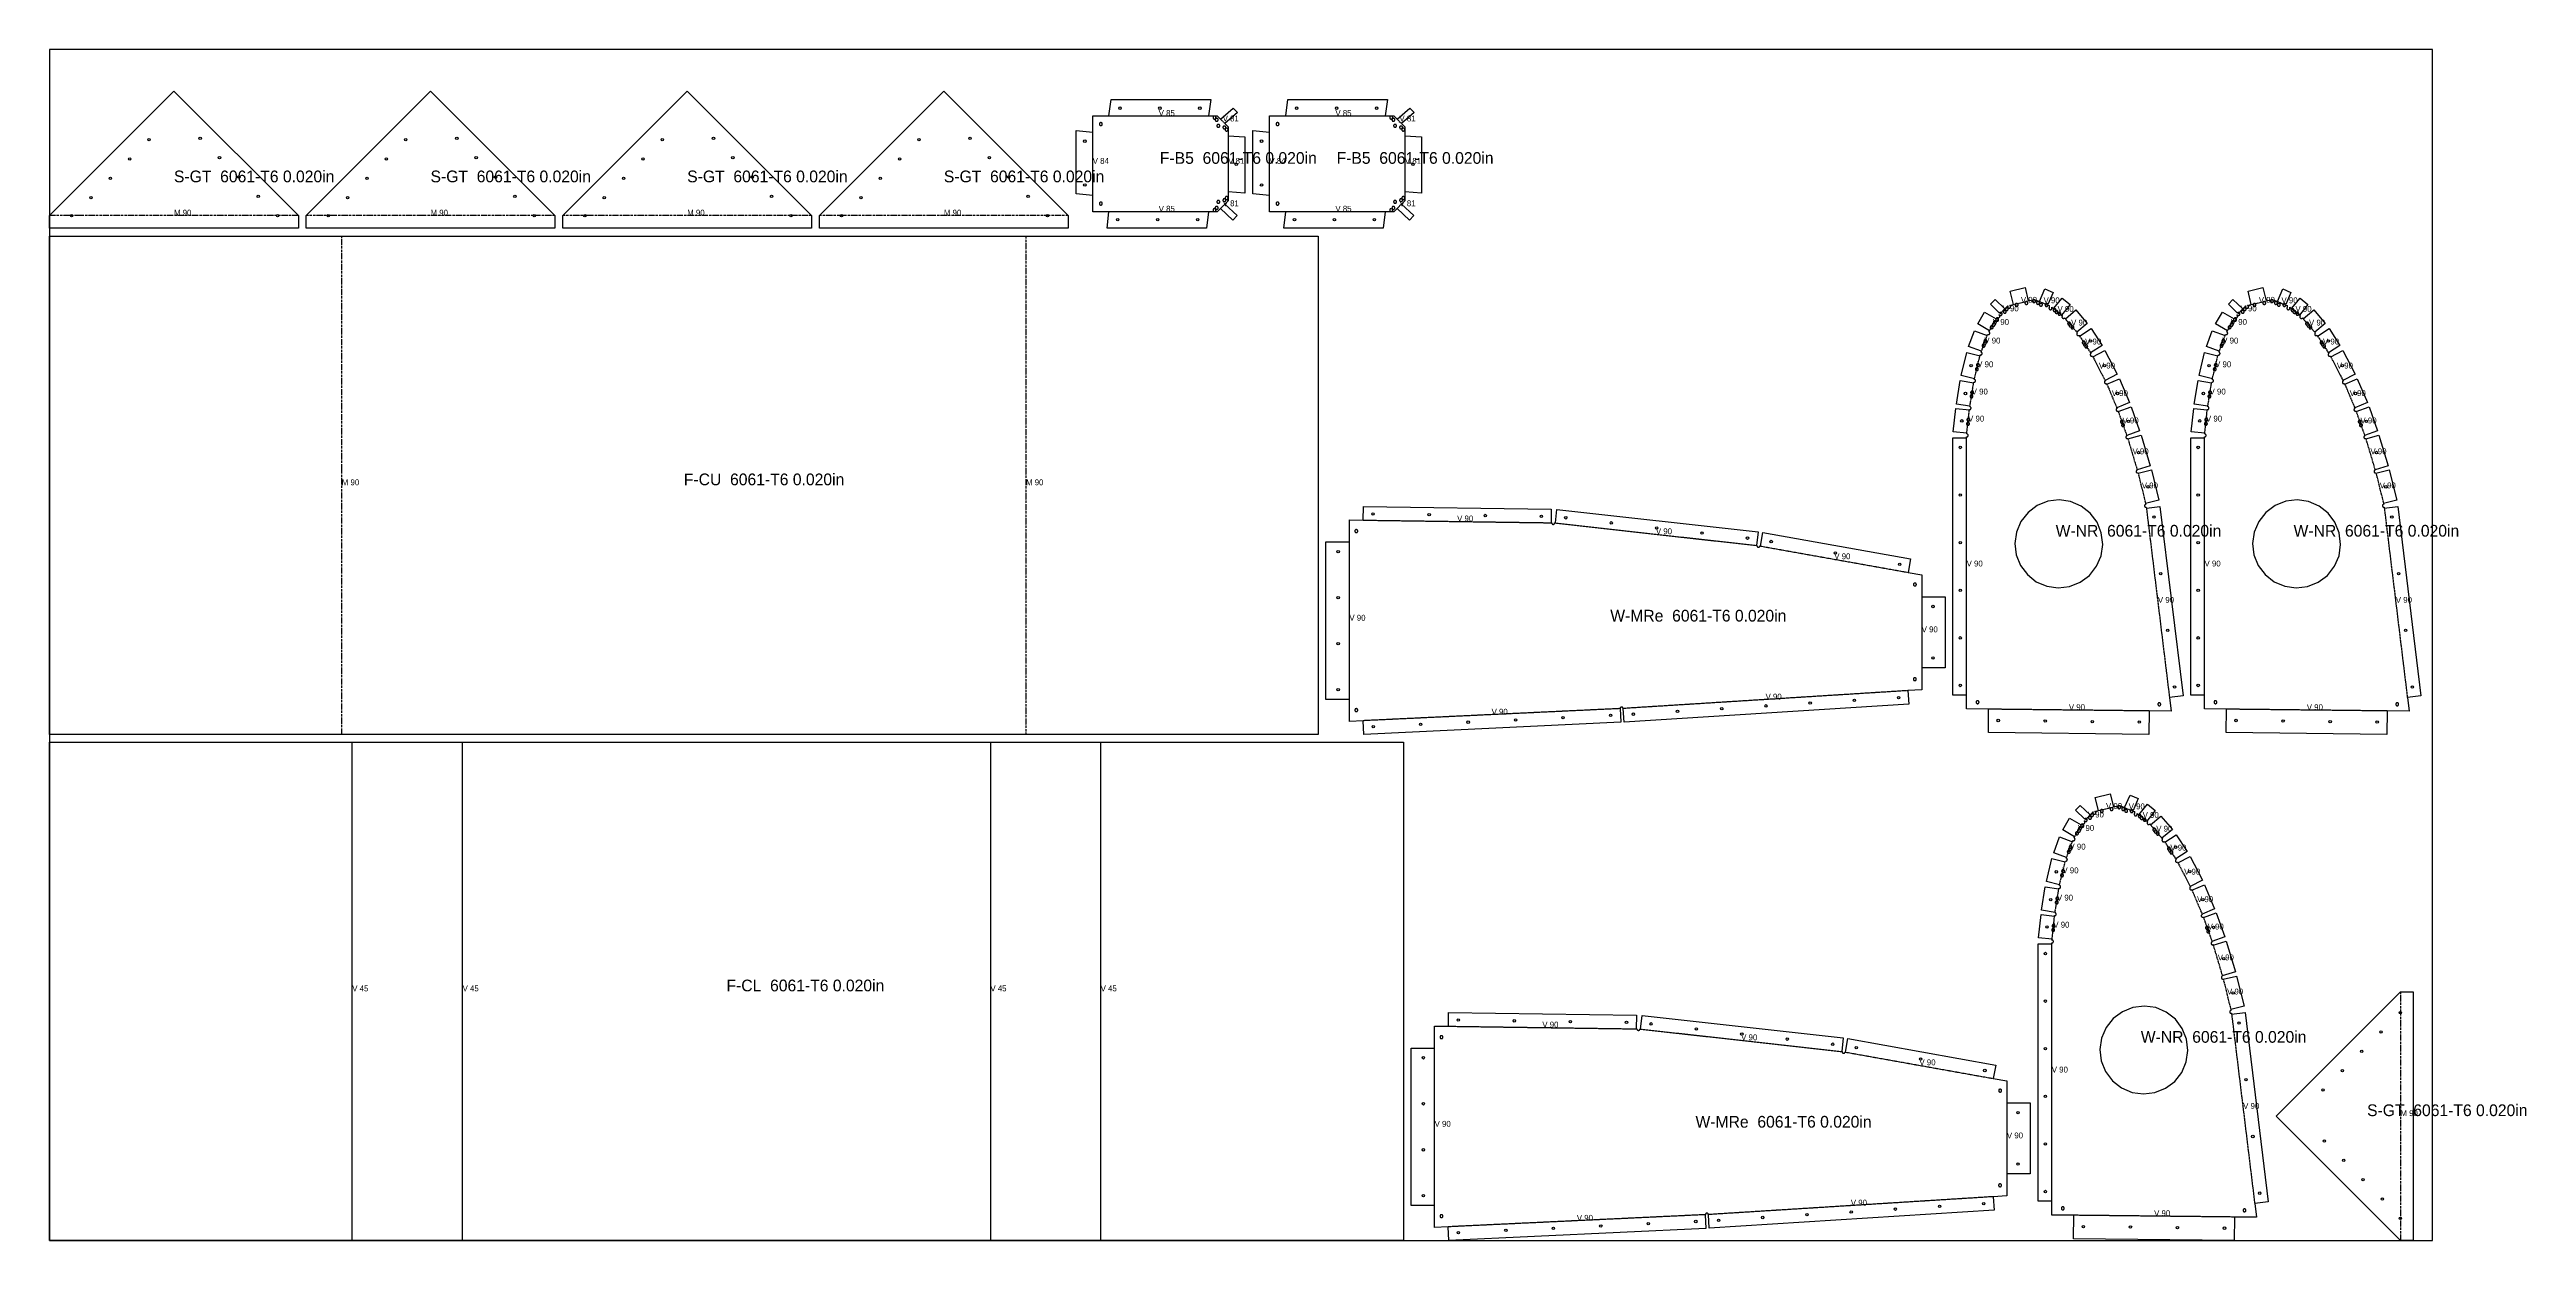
# Model space of a CAD drawing. Header units: millimetres. Extents: x 0 to 2534, y 0 to 1219.
import ezdxf

# ---------------------------------------------------------------- set-up
doc = ezdxf.new("R2010")
doc.units = ezdxf.units.MM
doc.linetypes.add('DASHDOT', pattern=[3.556, 2.54, -0.508, 0, -0.508])
doc.linetypes.add('DASHED', pattern=[1.524, 1.27, -0.254])
for name, color, linetype in [('CUT', 7, 'CONTINUOUS'), ('ETCH', 8, 'CONTINUOUS'), ('HOLE', 6, 'CONTINUOUS'), ('MOUNTAIN', 5, 'DASHDOT'), ('VALLEY', 1, 'DASHED')]:
    doc.layers.add(name, color=color, linetype=linetype)

msp = doc.modelspace()

# ---------------------------------------------------------------- linework, layer by layer
at = {"layer": 'CUT'}
for points in [[(254.6, 1049), (254.6, 1049), (254.6, 1036), (0, 1036), (0, 1049), (127.3, 1176.3), (254.6, 1049), (254.6, 1049), (254.6, 1049)], [(517.1, 1049), (517.1, 1049), (517.1, 1036), (262.6, 1036), (262.6, 1049), (389.8, 1176.3), (517.1, 1049), (517.1, 1049), (517.1, 1049)], [(779.7, 1049), (779.7, 1049), (779.7, 1036), (525.1, 1036), (525.1, 1049), (652.4, 1176.3), (779.7, 1049), (779.7, 1049), (779.7, 1049)], [(1042.2, 1049), (1042.2, 1049), (1042.2, 1036), (787.7, 1036), (787.7, 1049), (915, 1176.3), (1042.2, 1049), (1042.2, 1049), (1042.2, 1049)], [(1202.5, 1143.2), (1205.9, 1139.8), (1205.9, 1130.8), (1223, 1129.6), (1223, 1071.9), (1205.9, 1073.2), (1205.9, 1064.2), (1202.5, 1060.8), (1215, 1049), (1210.5, 1044.5), (1198.1, 1056.4), (1194.7, 1053), (1185.7, 1053), (1183.7, 1036), (1081.9, 1036), (1083.9, 1053), (1067.3, 1053), (1067.3, 1069.6), (1050.2, 1071.3), (1050.2, 1136.1), (1067.3, 1134.4), (1067.3, 1151), (1083.9, 1151), (1086.2, 1168), (1188.1, 1168), (1185.7, 1151), (1194.7, 1151), (1198.1, 1147.6), (1210.9, 1159.1), (1215.4, 1154.6), (1202.5, 1143.2)], [(1383.3, 1143.2), (1386.7, 1139.8), (1386.7, 1130.8), (1403.8, 1129.6), (1403.8, 1071.9), (1386.7, 1073.2), (1386.7, 1064.2), (1383.3, 1060.8), (1395.8, 1049), (1391.3, 1044.5), (1378.8, 1056.4), (1375.5, 1053), (1366.5, 1053), (1364.5, 1036), (1262.7, 1036), (1264.7, 1053), (1248.1, 1053), (1248.1, 1069.6), (1231, 1071.3), (1231, 1136.1), (1248.1, 1134.4), (1248.1, 1151), (1264.7, 1151), (1267, 1168), (1368.9, 1168), (1366.5, 1151), (1375.5, 1151), (1378.8, 1147.6), (1391.7, 1159.1), (1396.2, 1154.6), (1383.3, 1143.2)], [(1076.9, 1142), (1077, 1142.1), (1077, 1142.3), (1077.1, 1142.4), (1077.1, 1142.5), (1077.1, 1142.7), (1077.1, 1142.8), (1077.1, 1143), (1077, 1143.1), (1077, 1143.3), (1076.9, 1143.4), (1076.8, 1143.5), (1076.8, 1143.6), (1076.7, 1143.8), (1076.5, 1143.9), (1076.4, 1143.9), (1076.3, 1144), (1076.2, 1144.1), (1076, 1144.1), (1075.9, 1144.2), (1075.7, 1144.2), (1075.6, 1144.2), (1075.4, 1144.2), (1075.3, 1144.2), (1075.2, 1144.1), (1075, 1144.1), (1074.9, 1144), (1074.8, 1143.9), (1074.6, 1143.9), (1074.5, 1143.8), (1074.4, 1143.6), (1074.3, 1143.5), (1074.3, 1143.4), (1074.2, 1143.3), (1074.2, 1143.1), (1074.1, 1143), (1074.1, 1142.8), (1074.1, 1142.7), (1074.1, 1142.5), (1074.1, 1142.4), (1074.2, 1142.3), (1074.2, 1142.1), (1074.3, 1142), (1074.3, 1141.9), (1074.4, 1141.7), (1074.5, 1141.6), (1074.6, 1141.5), (1074.8, 1141.4), (1074.9, 1141.4), (1075, 1141.3), (1075.2, 1141.3), (1075.3, 1141.2), (1075.4, 1141.2), (1075.6, 1141.2), (1075.7, 1141.2), (1075.9, 1141.2), (1076, 1141.3), (1076.2, 1141.3), (1076.3, 1141.4), (1076.4, 1141.4), (1076.5, 1141.5), (1076.7, 1141.6), (1076.8, 1141.7), (1076.8, 1141.9), (1076.9, 1142)], [(1192.2, 1147.8), (1192.3, 1147.9), (1192.5, 1147.9), (1192.6, 1148), (1192.7, 1148.1), (1192.8, 1148.2), (1193, 1148.3), (1193.1, 1148.4), (1193.1, 1148.5), (1193.2, 1148.6), (1193.3, 1148.7), (1193.3, 1148.9), (1193.4, 1149), (1193.4, 1149.2), (1193.4, 1149.3), (1193.4, 1149.5), (1193.4, 1149.6), (1193.3, 1149.8), (1193.3, 1149.9), (1193.2, 1150), (1193.1, 1150.2), (1193.1, 1150.3), (1193, 1150.4), (1192.8, 1150.5), (1192.7, 1150.6), (1192.6, 1150.6), (1192.5, 1150.7), (1192.3, 1150.8), (1192.2, 1150.8), (1192, 1150.8), (1191.9, 1150.8), (1191.7, 1150.8), (1191.6, 1150.8), (1191.5, 1150.8), (1191.3, 1150.7), (1191.2, 1150.6), (1191.1, 1150.6), (1190.9, 1150.5), (1190.8, 1150.4), (1190.7, 1150.3), (1190.6, 1150.2), (1190.6, 1150), (1190.5, 1149.9), (1190.5, 1149.8), (1190.4, 1149.6), (1190.4, 1149.5), (1190.4, 1149.3), (1190.4, 1149.2), (1190.4, 1149), (1190.5, 1148.9), (1190.5, 1148.7), (1190.6, 1148.6), (1190.6, 1148.5), (1190.7, 1148.4), (1190.8, 1148.3), (1190.9, 1148.2), (1191.1, 1148.1), (1191.2, 1148), (1191.3, 1147.9), (1191.5, 1147.9), (1191.6, 1147.8), (1191.7, 1147.8), (1191.9, 1147.8), (1192, 1147.8), (1192.2, 1147.8)], [(1194.3, 1145.6), (1194.4, 1145.6), (1194.6, 1145.6), (1194.7, 1145.7), (1194.8, 1145.8), (1195, 1145.8), (1195.1, 1145.9), (1195.2, 1146), (1195.3, 1146.1), (1195.4, 1146.2), (1195.5, 1146.4), (1195.5, 1146.5), (1195.6, 1146.6), (1195.6, 1146.8), (1195.6, 1146.9), (1195.6, 1147.1), (1195.6, 1147.2), (1195.6, 1147.4), (1195.6, 1147.5), (1195.5, 1147.7), (1195.5, 1147.8), (1195.4, 1147.9), (1195.3, 1148), (1195.2, 1148.1), (1195.1, 1148.2), (1195, 1148.3), (1194.8, 1148.4), (1194.7, 1148.5), (1194.6, 1148.5), (1194.4, 1148.5), (1194.3, 1148.6), (1194.1, 1148.6), (1194, 1148.6), (1193.8, 1148.5), (1193.7, 1148.5), (1193.6, 1148.5), (1193.4, 1148.4), (1193.3, 1148.3), (1193.2, 1148.2), (1193.1, 1148.1), (1193, 1148), (1192.9, 1147.9), (1192.8, 1147.8), (1192.7, 1147.7), (1192.7, 1147.5), (1192.7, 1147.4), (1192.6, 1147.2), (1192.6, 1147.1), (1192.6, 1146.9), (1192.7, 1146.8), (1192.7, 1146.6), (1192.7, 1146.5), (1192.8, 1146.4), (1192.9, 1146.2), (1193, 1146.1), (1193.1, 1146), (1193.2, 1145.9), (1193.3, 1145.8), (1193.4, 1145.8), (1193.6, 1145.7), (1193.7, 1145.6), (1193.8, 1145.6), (1194, 1145.6), (1194.1, 1145.6), (1194.3, 1145.6)], [(1196.2, 1139.5), (1196.4, 1139.5), (1196.5, 1139.6), (1196.6, 1139.7), (1196.8, 1139.8), (1196.9, 1139.9), (1197, 1140), (1197.1, 1140.1), (1197.1, 1140.2), (1197.2, 1140.3), (1197.2, 1140.5), (1197.3, 1140.6), (1197.3, 1140.8), (1197.3, 1140.9), (1197.3, 1141.1), (1197.3, 1141.2), (1197.2, 1141.4), (1197.2, 1141.5), (1197.1, 1141.6), (1197.1, 1141.8), (1197, 1141.9), (1196.9, 1142), (1196.8, 1142.1), (1196.6, 1142.2), (1196.5, 1142.2), (1196.4, 1142.3), (1196.2, 1142.4), (1196.1, 1142.4), (1196, 1142.4), (1195.8, 1142.4), (1195.7, 1142.4), (1195.5, 1142.4), (1195.4, 1142.4), (1195.2, 1142.3), (1195.1, 1142.2), (1195, 1142.2), (1194.9, 1142.1), (1194.8, 1142), (1194.7, 1141.9), (1194.6, 1141.8), (1194.5, 1141.6), (1194.4, 1141.5), (1194.4, 1141.4), (1194.3, 1141.2), (1194.3, 1141.1), (1194.3, 1140.9), (1194.3, 1140.8), (1194.3, 1140.6), (1194.4, 1140.5), (1194.4, 1140.3), (1194.5, 1140.2), (1194.6, 1140.1), (1194.7, 1140), (1194.8, 1139.9), (1194.9, 1139.8), (1195, 1139.7), (1195.1, 1139.6), (1195.2, 1139.5), (1195.4, 1139.5), (1195.5, 1139.4), (1195.7, 1139.4), (1195.8, 1139.4), (1196, 1139.4), (1196.1, 1139.4), (1196.2, 1139.5)], [(1202.7, 1137.9), (1202.8, 1138), (1202.9, 1138.1), (1203, 1138.2), (1203.1, 1138.3), (1203.2, 1138.4), (1203.3, 1138.5), (1203.4, 1138.7), (1203.4, 1138.8), (1203.4, 1138.9), (1203.5, 1139.1), (1203.5, 1139.2), (1203.5, 1139.4), (1203.4, 1139.5), (1203.4, 1139.7), (1203.4, 1139.8), (1203.3, 1139.9), (1203.2, 1140.1), (1203.1, 1140.2), (1203, 1140.3), (1202.9, 1140.4), (1202.8, 1140.5), (1202.7, 1140.6), (1202.5, 1140.6), (1202.4, 1140.7), (1202.3, 1140.7), (1202.1, 1140.7), (1202, 1140.7), (1201.8, 1140.7), (1201.7, 1140.7), (1201.5, 1140.7), (1201.4, 1140.6), (1201.3, 1140.6), (1201.1, 1140.5), (1201, 1140.4), (1200.9, 1140.3), (1200.8, 1140.2), (1200.7, 1140.1), (1200.6, 1139.9), (1200.6, 1139.8), (1200.5, 1139.7), (1200.5, 1139.5), (1200.5, 1139.4), (1200.5, 1139.2), (1200.5, 1139.1), (1200.5, 1138.9), (1200.5, 1138.8), (1200.6, 1138.7), (1200.6, 1138.5), (1200.7, 1138.4), (1200.8, 1138.3), (1200.9, 1138.2), (1201, 1138.1), (1201.1, 1138), (1201.3, 1137.9), (1201.4, 1137.9), (1201.5, 1137.8), (1201.7, 1137.8), (1201.8, 1137.7), (1202, 1137.7), (1202.1, 1137.7), (1202.3, 1137.8), (1202.4, 1137.8), (1202.5, 1137.9), (1202.7, 1137.9)], [(1257.7, 1142), (1257.8, 1142.1), (1257.8, 1142.3), (1257.9, 1142.4), (1257.9, 1142.5), (1257.9, 1142.7), (1257.9, 1142.8), (1257.9, 1143), (1257.8, 1143.1), (1257.8, 1143.3), (1257.7, 1143.4), (1257.6, 1143.5), (1257.6, 1143.6), (1257.5, 1143.8), (1257.3, 1143.9), (1257.2, 1143.9), (1257.1, 1144), (1257, 1144.1), (1256.8, 1144.1), (1256.7, 1144.2), (1256.5, 1144.2), (1256.4, 1144.2), (1256.2, 1144.2), (1256.1, 1144.2), (1256, 1144.1), (1255.8, 1144.1), (1255.7, 1144), (1255.6, 1143.9), (1255.4, 1143.9), (1255.3, 1143.8), (1255.2, 1143.6), (1255.1, 1143.5), (1255.1, 1143.4), (1255, 1143.3), (1255, 1143.1), (1254.9, 1143), (1254.9, 1142.8), (1254.9, 1142.7), (1254.9, 1142.5), (1254.9, 1142.4), (1255, 1142.3), (1255, 1142.1), (1255.1, 1142), (1255.1, 1141.9), (1255.2, 1141.7), (1255.3, 1141.6), (1255.4, 1141.5), (1255.6, 1141.4), (1255.7, 1141.4), (1255.8, 1141.3), (1256, 1141.3), (1256.1, 1141.2), (1256.2, 1141.2), (1256.4, 1141.2), (1256.5, 1141.2), (1256.7, 1141.2), (1256.8, 1141.3), (1257, 1141.3), (1257.1, 1141.4), (1257.2, 1141.4), (1257.3, 1141.5), (1257.5, 1141.6), (1257.6, 1141.7), (1257.6, 1141.9), (1257.7, 1142)], [(1373, 1147.8), (1373.1, 1147.9), (1373.3, 1147.9), (1373.4, 1148), (1373.5, 1148.1), (1373.6, 1148.2), (1373.8, 1148.3), (1373.9, 1148.4), (1373.9, 1148.5), (1374, 1148.6), (1374.1, 1148.7), (1374.1, 1148.9), (1374.2, 1149), (1374.2, 1149.2), (1374.2, 1149.3), (1374.2, 1149.5), (1374.2, 1149.6), (1374.1, 1149.8), (1374.1, 1149.9), (1374, 1150), (1373.9, 1150.2), (1373.9, 1150.3), (1373.8, 1150.4), (1373.6, 1150.5), (1373.5, 1150.6), (1373.4, 1150.6), (1373.3, 1150.7), (1373.1, 1150.8), (1373, 1150.8), (1372.8, 1150.8), (1372.7, 1150.8), (1372.5, 1150.8), (1372.4, 1150.8), (1372.3, 1150.8), (1372.1, 1150.7), (1372, 1150.6), (1371.9, 1150.6), (1371.7, 1150.5), (1371.6, 1150.4), (1371.5, 1150.3), (1371.4, 1150.2), (1371.4, 1150), (1371.3, 1149.9), (1371.3, 1149.8), (1371.2, 1149.6), (1371.2, 1149.5), (1371.2, 1149.3), (1371.2, 1149.2), (1371.2, 1149), (1371.3, 1148.9), (1371.3, 1148.7), (1371.4, 1148.6), (1371.4, 1148.5), (1371.5, 1148.4), (1371.6, 1148.3), (1371.7, 1148.2), (1371.9, 1148.1), (1372, 1148), (1372.1, 1147.9), (1372.3, 1147.9), (1372.4, 1147.8), (1372.5, 1147.8), (1372.7, 1147.8), (1372.8, 1147.8), (1373, 1147.8)], [(1375.1, 1145.6), (1375.2, 1145.6), (1375.4, 1145.6), (1375.5, 1145.7), (1375.6, 1145.8), (1375.8, 1145.8), (1375.9, 1145.9), (1376, 1146), (1376.1, 1146.1), (1376.2, 1146.2), (1376.3, 1146.4), (1376.3, 1146.5), (1376.4, 1146.6), (1376.4, 1146.8), (1376.4, 1146.9), (1376.4, 1147.1), (1376.4, 1147.2), (1376.4, 1147.4), (1376.4, 1147.5), (1376.3, 1147.7), (1376.3, 1147.8), (1376.2, 1147.9), (1376.1, 1148), (1376, 1148.1), (1375.9, 1148.2), (1375.8, 1148.3), (1375.6, 1148.4), (1375.5, 1148.5), (1375.4, 1148.5), (1375.2, 1148.5), (1375.1, 1148.6), (1374.9, 1148.6), (1374.8, 1148.6), (1374.6, 1148.5), (1374.5, 1148.5), (1374.4, 1148.5), (1374.2, 1148.4), (1374.1, 1148.3), (1374, 1148.2), (1373.9, 1148.1), (1373.8, 1148), (1373.7, 1147.9), (1373.6, 1147.8), (1373.5, 1147.7), (1373.5, 1147.5), (1373.5, 1147.4), (1373.4, 1147.2), (1373.4, 1147.1), (1373.4, 1146.9), (1373.5, 1146.8), (1373.5, 1146.6), (1373.5, 1146.5), (1373.6, 1146.4), (1373.7, 1146.2), (1373.8, 1146.1), (1373.9, 1146), (1374, 1145.9), (1374.1, 1145.8), (1374.2, 1145.8), (1374.4, 1145.7), (1374.5, 1145.6), (1374.6, 1145.6), (1374.8, 1145.6), (1374.9, 1145.6), (1375.1, 1145.6)], [(1377, 1139.5), (1377.2, 1139.5), (1377.3, 1139.6), (1377.4, 1139.7), (1377.6, 1139.8), (1377.7, 1139.9), (1377.8, 1140), (1377.9, 1140.1), (1377.9, 1140.2), (1378, 1140.3), (1378, 1140.5), (1378.1, 1140.6), (1378.1, 1140.8), (1378.1, 1140.9), (1378.1, 1141.1), (1378.1, 1141.2), (1378, 1141.4), (1378, 1141.5), (1377.9, 1141.6), (1377.9, 1141.8), (1377.8, 1141.9), (1377.7, 1142), (1377.6, 1142.1), (1377.4, 1142.2), (1377.3, 1142.2), (1377.2, 1142.3), (1377, 1142.4), (1376.9, 1142.4), (1376.8, 1142.4), (1376.6, 1142.4), (1376.5, 1142.4), (1376.3, 1142.4), (1376.2, 1142.4), (1376, 1142.3), (1375.9, 1142.2), (1375.8, 1142.2), (1375.7, 1142.1), (1375.6, 1142), (1375.5, 1141.9), (1375.4, 1141.8), (1375.3, 1141.6), (1375.2, 1141.5), (1375.2, 1141.4), (1375.1, 1141.2), (1375.1, 1141.1), (1375.1, 1140.9), (1375.1, 1140.8), (1375.1, 1140.6), (1375.2, 1140.5), (1375.2, 1140.3), (1375.3, 1140.2), (1375.4, 1140.1), (1375.5, 1140), (1375.6, 1139.9), (1375.7, 1139.8), (1375.8, 1139.7), (1375.9, 1139.6), (1376, 1139.5), (1376.2, 1139.5), (1376.3, 1139.4), (1376.5, 1139.4), (1376.6, 1139.4), (1376.8, 1139.4), (1376.9, 1139.4), (1377, 1139.5)], [(1383.5, 1137.9), (1383.6, 1138), (1383.7, 1138.1), (1383.8, 1138.2), (1383.9, 1138.3), (1384, 1138.4), (1384.1, 1138.5), (1384.2, 1138.7), (1384.2, 1138.8), (1384.2, 1138.9), (1384.3, 1139.1), (1384.3, 1139.2), (1384.3, 1139.4), (1384.2, 1139.5), (1384.2, 1139.7), (1384.2, 1139.8), (1384.1, 1139.9), (1384, 1140.1), (1383.9, 1140.2), (1383.8, 1140.3), (1383.7, 1140.4), (1383.6, 1140.5), (1383.5, 1140.6), (1383.3, 1140.6), (1383.2, 1140.7), (1383.1, 1140.7), (1382.9, 1140.7), (1382.8, 1140.7), (1382.6, 1140.7), (1382.5, 1140.7), (1382.3, 1140.7), (1382.2, 1140.6), (1382.1, 1140.6), (1381.9, 1140.5), (1381.8, 1140.4), (1381.7, 1140.3), (1381.6, 1140.2), (1381.5, 1140.1), (1381.4, 1139.9), (1381.4, 1139.8), (1381.3, 1139.7), (1381.3, 1139.5), (1381.3, 1139.4), (1381.3, 1139.2), (1381.3, 1139.1), (1381.3, 1138.9), (1381.3, 1138.8), (1381.4, 1138.7), (1381.4, 1138.5), (1381.5, 1138.4), (1381.6, 1138.3), (1381.7, 1138.2), (1381.8, 1138.1), (1381.9, 1138), (1382.1, 1137.9), (1382.2, 1137.9), (1382.3, 1137.8), (1382.5, 1137.8), (1382.6, 1137.7), (1382.8, 1137.7), (1382.9, 1137.7), (1383.1, 1137.8), (1383.2, 1137.8), (1383.3, 1137.9), (1383.5, 1137.9)], [(1204.8, 1135.6), (1204.9, 1135.7), (1205, 1135.8), (1205.2, 1135.8), (1205.3, 1135.9), (1205.4, 1136), (1205.5, 1136.2), (1205.5, 1136.3), (1205.6, 1136.4), (1205.6, 1136.6), (1205.7, 1136.7), (1205.7, 1136.9), (1205.7, 1137), (1205.7, 1137.1), (1205.7, 1137.3), (1205.6, 1137.4), (1205.6, 1137.6), (1205.5, 1137.7), (1205.5, 1137.8), (1205.4, 1138), (1205.3, 1138.1), (1205.2, 1138.2), (1205, 1138.2), (1204.9, 1138.3), (1204.8, 1138.4), (1204.6, 1138.4), (1204.5, 1138.5), (1204.4, 1138.5), (1204.2, 1138.5), (1204.1, 1138.5), (1203.9, 1138.5), (1203.8, 1138.4), (1203.6, 1138.4), (1203.5, 1138.3), (1203.4, 1138.2), (1203.3, 1138.2), (1203.1, 1138.1), (1203.1, 1138), (1203, 1137.8), (1202.9, 1137.7), (1202.8, 1137.6), (1202.8, 1137.4), (1202.7, 1137.3), (1202.7, 1137.1), (1202.7, 1137), (1202.7, 1136.9), (1202.7, 1136.7), (1202.8, 1136.6), (1202.8, 1136.4), (1202.9, 1136.3), (1203, 1136.2), (1203.1, 1136), (1203.1, 1135.9), (1203.3, 1135.8), (1203.4, 1135.8), (1203.5, 1135.7), (1203.6, 1135.6), (1203.8, 1135.6), (1203.9, 1135.5), (1204.1, 1135.5), (1204.2, 1135.5), (1204.4, 1135.5), (1204.5, 1135.5), (1204.6, 1135.6), (1204.8, 1135.6)], [(1385.6, 1135.6), (1385.7, 1135.7), (1385.8, 1135.8), (1386, 1135.8), (1386.1, 1135.9), (1386.2, 1136), (1386.3, 1136.2), (1386.3, 1136.3), (1386.4, 1136.4), (1386.4, 1136.6), (1386.5, 1136.7), (1386.5, 1136.9), (1386.5, 1137), (1386.5, 1137.1), (1386.5, 1137.3), (1386.4, 1137.4), (1386.4, 1137.6), (1386.3, 1137.7), (1386.3, 1137.8), (1386.2, 1138), (1386.1, 1138.1), (1386, 1138.2), (1385.8, 1138.2), (1385.7, 1138.3), (1385.6, 1138.4), (1385.4, 1138.4), (1385.3, 1138.5), (1385.2, 1138.5), (1385, 1138.5), (1384.9, 1138.5), (1384.7, 1138.5), (1384.6, 1138.4), (1384.4, 1138.4), (1384.3, 1138.3), (1384.2, 1138.2), (1384.1, 1138.2), (1383.9, 1138.1), (1383.8, 1138), (1383.8, 1137.8), (1383.7, 1137.7), (1383.6, 1137.6), (1383.6, 1137.4), (1383.5, 1137.3), (1383.5, 1137.1), (1383.5, 1137), (1383.5, 1136.9), (1383.5, 1136.7), (1383.6, 1136.6), (1383.6, 1136.4), (1383.7, 1136.3), (1383.8, 1136.2), (1383.8, 1136), (1383.9, 1135.9), (1384.1, 1135.8), (1384.2, 1135.8), (1384.3, 1135.7), (1384.4, 1135.6), (1384.6, 1135.6), (1384.7, 1135.5), (1384.9, 1135.5), (1385, 1135.5), (1385.2, 1135.5), (1385.3, 1135.5), (1385.4, 1135.6), (1385.6, 1135.6)], [(1196.9, 1062), (1197, 1062.1), (1197.1, 1062.2), (1197.1, 1062.4), (1197.2, 1062.5), (1197.2, 1062.6), (1197.3, 1062.8), (1197.3, 1062.9), (1197.3, 1063.1), (1197.3, 1063.2), (1197.3, 1063.4), (1197.2, 1063.5), (1197.2, 1063.6), (1197.1, 1063.8), (1197.1, 1063.9), (1197, 1064), (1196.9, 1064.1), (1196.8, 1064.2), (1196.6, 1064.3), (1196.5, 1064.4), (1196.4, 1064.5), (1196.2, 1064.5), (1196.1, 1064.5), (1196, 1064.6), (1195.8, 1064.6), (1195.7, 1064.6), (1195.5, 1064.5), (1195.4, 1064.5), (1195.2, 1064.5), (1195.1, 1064.4), (1195, 1064.3), (1194.9, 1064.2), (1194.8, 1064.1), (1194.7, 1064), (1194.6, 1063.9), (1194.5, 1063.8), (1194.4, 1063.6), (1194.4, 1063.5), (1194.3, 1063.4), (1194.3, 1063.2), (1194.3, 1063.1), (1194.3, 1062.9), (1194.3, 1062.8), (1194.4, 1062.6), (1194.4, 1062.5), (1194.5, 1062.4), (1194.6, 1062.2), (1194.7, 1062.1), (1194.8, 1062), (1194.9, 1061.9), (1195, 1061.8), (1195.1, 1061.8), (1195.2, 1061.7), (1195.4, 1061.6), (1195.5, 1061.6), (1195.7, 1061.6), (1195.8, 1061.6), (1196, 1061.6), (1196.1, 1061.6), (1196.2, 1061.6), (1196.4, 1061.7), (1196.5, 1061.8), (1196.6, 1061.8), (1196.8, 1061.9), (1196.9, 1062)], [(1202.8, 1063.5), (1202.9, 1063.6), (1203, 1063.7), (1203.1, 1063.8), (1203.2, 1063.9), (1203.3, 1064), (1203.4, 1064.2), (1203.4, 1064.3), (1203.4, 1064.5), (1203.5, 1064.6), (1203.5, 1064.8), (1203.5, 1064.9), (1203.4, 1065), (1203.4, 1065.2), (1203.4, 1065.3), (1203.3, 1065.5), (1203.2, 1065.6), (1203.1, 1065.7), (1203, 1065.8), (1202.9, 1065.9), (1202.8, 1066), (1202.7, 1066.1), (1202.5, 1066.1), (1202.4, 1066.2), (1202.3, 1066.2), (1202.1, 1066.2), (1202, 1066.3), (1201.8, 1066.2), (1201.7, 1066.2), (1201.5, 1066.2), (1201.4, 1066.1), (1201.3, 1066.1), (1201.1, 1066), (1201, 1065.9), (1200.9, 1065.8), (1200.8, 1065.7), (1200.7, 1065.6), (1200.6, 1065.5), (1200.6, 1065.3), (1200.5, 1065.2), (1200.5, 1065), (1200.5, 1064.9), (1200.5, 1064.8), (1200.5, 1064.6), (1200.5, 1064.5), (1200.5, 1064.3), (1200.6, 1064.2), (1200.6, 1064), (1200.7, 1063.9), (1200.8, 1063.8), (1200.9, 1063.7), (1201, 1063.6), (1201.1, 1063.5), (1201.3, 1063.4), (1201.4, 1063.4), (1201.5, 1063.3), (1201.7, 1063.3), (1201.8, 1063.3), (1202, 1063.3), (1202.1, 1063.3), (1202.3, 1063.3), (1202.4, 1063.3), (1202.5, 1063.4), (1202.7, 1063.4), (1202.8, 1063.5)], [(1205.2, 1065.8), (1205.3, 1065.9), (1205.4, 1066), (1205.5, 1066.2), (1205.5, 1066.3), (1205.6, 1066.4), (1205.6, 1066.6), (1205.7, 1066.7), (1205.7, 1066.8), (1205.7, 1067), (1205.7, 1067.1), (1205.7, 1067.3), (1205.6, 1067.4), (1205.6, 1067.6), (1205.5, 1067.7), (1205.5, 1067.8), (1205.4, 1067.9), (1205.3, 1068.1), (1205.2, 1068.2), (1205, 1068.2), (1204.9, 1068.3), (1204.8, 1068.4), (1204.6, 1068.4), (1204.5, 1068.5), (1204.4, 1068.5), (1204.2, 1068.5), (1204.1, 1068.5), (1203.9, 1068.5), (1203.8, 1068.4), (1203.6, 1068.4), (1203.5, 1068.3), (1203.4, 1068.2), (1203.3, 1068.2), (1203.1, 1068.1), (1203.1, 1067.9), (1203, 1067.8), (1202.9, 1067.7), (1202.8, 1067.6), (1202.8, 1067.4), (1202.7, 1067.3), (1202.7, 1067.1), (1202.7, 1067), (1202.7, 1066.8), (1202.7, 1066.7), (1202.8, 1066.6), (1202.8, 1066.4), (1202.9, 1066.3), (1203, 1066.2), (1203.1, 1066), (1203.1, 1065.9), (1203.3, 1065.8), (1203.4, 1065.7), (1203.5, 1065.7), (1203.6, 1065.6), (1203.8, 1065.6), (1203.9, 1065.5), (1204.1, 1065.5), (1204.2, 1065.5), (1204.4, 1065.5), (1204.5, 1065.5), (1204.6, 1065.6), (1204.8, 1065.6), (1204.9, 1065.7), (1205, 1065.7), (1205.2, 1065.8)], [(1377.7, 1062), (1377.8, 1062.1), (1377.9, 1062.2), (1377.9, 1062.4), (1378, 1062.5), (1378, 1062.6), (1378.1, 1062.8), (1378.1, 1062.9), (1378.1, 1063.1), (1378.1, 1063.2), (1378.1, 1063.4), (1378, 1063.5), (1378, 1063.6), (1377.9, 1063.8), (1377.9, 1063.9), (1377.8, 1064), (1377.7, 1064.1), (1377.6, 1064.2), (1377.4, 1064.3), (1377.3, 1064.4), (1377.2, 1064.5), (1377, 1064.5), (1376.9, 1064.5), (1376.8, 1064.6), (1376.6, 1064.6), (1376.5, 1064.6), (1376.3, 1064.5), (1376.2, 1064.5), (1376, 1064.5), (1375.9, 1064.4), (1375.8, 1064.3), (1375.7, 1064.2), (1375.6, 1064.1), (1375.5, 1064), (1375.4, 1063.9), (1375.3, 1063.8), (1375.2, 1063.6), (1375.2, 1063.5), (1375.1, 1063.4), (1375.1, 1063.2), (1375.1, 1063.1), (1375.1, 1062.9), (1375.1, 1062.8), (1375.2, 1062.6), (1375.2, 1062.5), (1375.3, 1062.4), (1375.4, 1062.2), (1375.5, 1062.1), (1375.6, 1062), (1375.7, 1061.9), (1375.8, 1061.8), (1375.9, 1061.8), (1376, 1061.7), (1376.2, 1061.6), (1376.3, 1061.6), (1376.5, 1061.6), (1376.6, 1061.6), (1376.8, 1061.6), (1376.9, 1061.6), (1377, 1061.6), (1377.2, 1061.7), (1377.3, 1061.8), (1377.4, 1061.8), (1377.6, 1061.9), (1377.7, 1062)], [(1383.6, 1063.5), (1383.7, 1063.6), (1383.8, 1063.7), (1383.9, 1063.8), (1384, 1063.9), (1384.1, 1064), (1384.2, 1064.2), (1384.2, 1064.3), (1384.2, 1064.5), (1384.3, 1064.6), (1384.3, 1064.8), (1384.3, 1064.9), (1384.2, 1065), (1384.2, 1065.2), (1384.2, 1065.3), (1384.1, 1065.5), (1384, 1065.6), (1383.9, 1065.7), (1383.8, 1065.8), (1383.7, 1065.9), (1383.6, 1066), (1383.5, 1066.1), (1383.3, 1066.1), (1383.2, 1066.2), (1383.1, 1066.2), (1382.9, 1066.2), (1382.8, 1066.3), (1382.6, 1066.2), (1382.5, 1066.2), (1382.3, 1066.2), (1382.2, 1066.1), (1382.1, 1066.1), (1381.9, 1066), (1381.8, 1065.9), (1381.7, 1065.8), (1381.6, 1065.7), (1381.5, 1065.6), (1381.4, 1065.5), (1381.4, 1065.3), (1381.3, 1065.2), (1381.3, 1065), (1381.3, 1064.9), (1381.3, 1064.8), (1381.3, 1064.6), (1381.3, 1064.5), (1381.3, 1064.3), (1381.4, 1064.2), (1381.4, 1064), (1381.5, 1063.9), (1381.6, 1063.8), (1381.7, 1063.7), (1381.8, 1063.6), (1381.9, 1063.5), (1382.1, 1063.4), (1382.2, 1063.4), (1382.3, 1063.3), (1382.5, 1063.3), (1382.6, 1063.3), (1382.8, 1063.3), (1382.9, 1063.3), (1383.1, 1063.3), (1383.2, 1063.3), (1383.3, 1063.4), (1383.5, 1063.4), (1383.6, 1063.5)], [(1386, 1065.8), (1386.1, 1065.9), (1386.2, 1066), (1386.3, 1066.2), (1386.3, 1066.3), (1386.4, 1066.4), (1386.4, 1066.6), (1386.5, 1066.7), (1386.5, 1066.8), (1386.5, 1067), (1386.5, 1067.1), (1386.5, 1067.3), (1386.4, 1067.4), (1386.4, 1067.6), (1386.3, 1067.7), (1386.3, 1067.8), (1386.2, 1067.9), (1386.1, 1068.1), (1386, 1068.2), (1385.8, 1068.2), (1385.7, 1068.3), (1385.6, 1068.4), (1385.4, 1068.4), (1385.3, 1068.5), (1385.2, 1068.5), (1385, 1068.5), (1384.9, 1068.5), (1384.7, 1068.5), (1384.6, 1068.4), (1384.4, 1068.4), (1384.3, 1068.3), (1384.2, 1068.2), (1384.1, 1068.2), (1383.9, 1068.1), (1383.8, 1067.9), (1383.8, 1067.8), (1383.7, 1067.7), (1383.6, 1067.6), (1383.6, 1067.4), (1383.5, 1067.3), (1383.5, 1067.1), (1383.5, 1067), (1383.5, 1066.8), (1383.5, 1066.7), (1383.6, 1066.6), (1383.6, 1066.4), (1383.7, 1066.3), (1383.8, 1066.2), (1383.8, 1066), (1383.9, 1065.9), (1384.1, 1065.8), (1384.2, 1065.7), (1384.3, 1065.7), (1384.4, 1065.6), (1384.6, 1065.6), (1384.7, 1065.5), (1384.9, 1065.5), (1385, 1065.5), (1385.2, 1065.5), (1385.3, 1065.5), (1385.4, 1065.6), (1385.6, 1065.6), (1385.7, 1065.7), (1385.8, 1065.7), (1386, 1065.8)], [(1077, 1060.7), (1077, 1060.9), (1077.1, 1061), (1077.1, 1061.2), (1077.1, 1061.3), (1077.1, 1061.4), (1077.1, 1061.6), (1077, 1061.7), (1077, 1061.9), (1076.9, 1062), (1076.8, 1062.1), (1076.8, 1062.3), (1076.7, 1062.4), (1076.5, 1062.5), (1076.4, 1062.5), (1076.3, 1062.6), (1076.2, 1062.7), (1076, 1062.7), (1075.9, 1062.8), (1075.7, 1062.8), (1075.6, 1062.8), (1075.4, 1062.8), (1075.3, 1062.8), (1075.2, 1062.7), (1075, 1062.7), (1074.9, 1062.6), (1074.8, 1062.5), (1074.6, 1062.5), (1074.5, 1062.4), (1074.4, 1062.3), (1074.3, 1062.1), (1074.3, 1062), (1074.2, 1061.9), (1074.2, 1061.7), (1074.1, 1061.6), (1074.1, 1061.4), (1074.1, 1061.3), (1074.1, 1061.2), (1074.1, 1061), (1074.2, 1060.9), (1074.2, 1060.7), (1074.3, 1060.6), (1074.3, 1060.5), (1074.4, 1060.3), (1074.5, 1060.2), (1074.6, 1060.1), (1074.8, 1060.1), (1074.9, 1060), (1075, 1059.9), (1075.2, 1059.9), (1075.3, 1059.8), (1075.4, 1059.8), (1075.6, 1059.8), (1075.7, 1059.8), (1075.9, 1059.8), (1076, 1059.9), (1076.2, 1059.9), (1076.3, 1060), (1076.4, 1060.1), (1076.5, 1060.1), (1076.7, 1060.2), (1076.8, 1060.3), (1076.8, 1060.5), (1076.9, 1060.6), (1077, 1060.7)], [(1193.1, 1053.7), (1193.1, 1053.8), (1193.2, 1054), (1193.3, 1054.1), (1193.3, 1054.2), (1193.4, 1054.4), (1193.4, 1054.5), (1193.4, 1054.7), (1193.4, 1054.8), (1193.4, 1055), (1193.3, 1055.1), (1193.3, 1055.3), (1193.2, 1055.4), (1193.1, 1055.5), (1193.1, 1055.6), (1193, 1055.7), (1192.8, 1055.8), (1192.7, 1055.9), (1192.6, 1056), (1192.5, 1056.1), (1192.3, 1056.1), (1192.2, 1056.1), (1192, 1056.2), (1191.9, 1056.2), (1191.7, 1056.2), (1191.6, 1056.1), (1191.5, 1056.1), (1191.3, 1056.1), (1191.2, 1056), (1191.1, 1055.9), (1190.9, 1055.8), (1190.8, 1055.7), (1190.7, 1055.6), (1190.6, 1055.5), (1190.6, 1055.4), (1190.5, 1055.3), (1190.5, 1055.1), (1190.4, 1055), (1190.4, 1054.8), (1190.4, 1054.7), (1190.4, 1054.5), (1190.4, 1054.4), (1190.5, 1054.2), (1190.5, 1054.1), (1190.6, 1054), (1190.6, 1053.8), (1190.7, 1053.7), (1190.8, 1053.6), (1190.9, 1053.5), (1191.1, 1053.4), (1191.2, 1053.4), (1191.3, 1053.3), (1191.5, 1053.2), (1191.6, 1053.2), (1191.7, 1053.2), (1191.9, 1053.2), (1192, 1053.2), (1192.2, 1053.2), (1192.3, 1053.2), (1192.5, 1053.3), (1192.6, 1053.4), (1192.7, 1053.4), (1192.8, 1053.5), (1193, 1053.6), (1193.1, 1053.7)], [(1195.4, 1056.1), (1195.5, 1056.2), (1195.5, 1056.3), (1195.6, 1056.5), (1195.6, 1056.6), (1195.6, 1056.8), (1195.6, 1056.9), (1195.6, 1057.1), (1195.6, 1057.2), (1195.6, 1057.4), (1195.5, 1057.5), (1195.5, 1057.6), (1195.4, 1057.8), (1195.3, 1057.9), (1195.2, 1058), (1195.1, 1058.1), (1195, 1058.2), (1194.8, 1058.2), (1194.7, 1058.3), (1194.6, 1058.4), (1194.4, 1058.4), (1194.3, 1058.4), (1194.1, 1058.4), (1194, 1058.4), (1193.8, 1058.4), (1193.7, 1058.4), (1193.6, 1058.3), (1193.4, 1058.2), (1193.3, 1058.2), (1193.2, 1058.1), (1193.1, 1058), (1193, 1057.9), (1192.9, 1057.8), (1192.8, 1057.6), (1192.7, 1057.5), (1192.7, 1057.4), (1192.7, 1057.2), (1192.6, 1057.1), (1192.6, 1056.9), (1192.6, 1056.8), (1192.7, 1056.6), (1192.7, 1056.5), (1192.7, 1056.3), (1192.8, 1056.2), (1192.9, 1056.1), (1193, 1056), (1193.1, 1055.9), (1193.2, 1055.8), (1193.3, 1055.7), (1193.4, 1055.6), (1193.6, 1055.5), (1193.7, 1055.5), (1193.8, 1055.4), (1194, 1055.4), (1194.1, 1055.4), (1194.3, 1055.4), (1194.4, 1055.4), (1194.6, 1055.5), (1194.7, 1055.5), (1194.8, 1055.6), (1195, 1055.7), (1195.1, 1055.8), (1195.2, 1055.9), (1195.3, 1056), (1195.4, 1056.1)], [(1257.8, 1060.7), (1257.8, 1060.9), (1257.9, 1061), (1257.9, 1061.2), (1257.9, 1061.3), (1257.9, 1061.4), (1257.9, 1061.6), (1257.8, 1061.7), (1257.8, 1061.9), (1257.7, 1062), (1257.6, 1062.1), (1257.6, 1062.3), (1257.5, 1062.4), (1257.3, 1062.5), (1257.2, 1062.5), (1257.1, 1062.6), (1257, 1062.7), (1256.8, 1062.7), (1256.7, 1062.8), (1256.5, 1062.8), (1256.4, 1062.8), (1256.2, 1062.8), (1256.1, 1062.8), (1256, 1062.7), (1255.8, 1062.7), (1255.7, 1062.6), (1255.6, 1062.5), (1255.4, 1062.5), (1255.3, 1062.4), (1255.2, 1062.3), (1255.1, 1062.1), (1255.1, 1062), (1255, 1061.9), (1255, 1061.7), (1254.9, 1061.6), (1254.9, 1061.4), (1254.9, 1061.3), (1254.9, 1061.2), (1254.9, 1061), (1255, 1060.9), (1255, 1060.7), (1255.1, 1060.6), (1255.1, 1060.5), (1255.2, 1060.3), (1255.3, 1060.2), (1255.4, 1060.1), (1255.6, 1060.1), (1255.7, 1060), (1255.8, 1059.9), (1256, 1059.9), (1256.1, 1059.8), (1256.2, 1059.8), (1256.4, 1059.8), (1256.5, 1059.8), (1256.7, 1059.8), (1256.8, 1059.9), (1257, 1059.9), (1257.1, 1060), (1257.2, 1060.1), (1257.3, 1060.1), (1257.5, 1060.2), (1257.6, 1060.3), (1257.6, 1060.5), (1257.7, 1060.6), (1257.8, 1060.7)], [(1373.9, 1053.7), (1373.9, 1053.8), (1374, 1054), (1374.1, 1054.1), (1374.1, 1054.2), (1374.2, 1054.4), (1374.2, 1054.5), (1374.2, 1054.7), (1374.2, 1054.8), (1374.2, 1055), (1374.1, 1055.1), (1374.1, 1055.3), (1374, 1055.4), (1373.9, 1055.5), (1373.9, 1055.6), (1373.8, 1055.7), (1373.6, 1055.8), (1373.5, 1055.9), (1373.4, 1056), (1373.3, 1056.1), (1373.1, 1056.1), (1373, 1056.1), (1372.8, 1056.2), (1372.7, 1056.2), (1372.5, 1056.2), (1372.4, 1056.1), (1372.3, 1056.1), (1372.1, 1056.1), (1372, 1056), (1371.9, 1055.9), (1371.7, 1055.8), (1371.6, 1055.7), (1371.5, 1055.6), (1371.4, 1055.5), (1371.4, 1055.4), (1371.3, 1055.3), (1371.3, 1055.1), (1371.2, 1055), (1371.2, 1054.8), (1371.2, 1054.7), (1371.2, 1054.5), (1371.2, 1054.4), (1371.3, 1054.2), (1371.3, 1054.1), (1371.4, 1054), (1371.4, 1053.8), (1371.5, 1053.7), (1371.6, 1053.6), (1371.7, 1053.5), (1371.9, 1053.4), (1372, 1053.4), (1372.1, 1053.3), (1372.3, 1053.2), (1372.4, 1053.2), (1372.5, 1053.2), (1372.7, 1053.2), (1372.8, 1053.2), (1373, 1053.2), (1373.1, 1053.2), (1373.3, 1053.3), (1373.4, 1053.4), (1373.5, 1053.4), (1373.6, 1053.5), (1373.8, 1053.6), (1373.9, 1053.7)], [(1376.2, 1056.1), (1376.3, 1056.2), (1376.3, 1056.3), (1376.4, 1056.5), (1376.4, 1056.6), (1376.4, 1056.8), (1376.4, 1056.9), (1376.4, 1057.1), (1376.4, 1057.2), (1376.4, 1057.4), (1376.3, 1057.5), (1376.3, 1057.6), (1376.2, 1057.8), (1376.1, 1057.9), (1376, 1058), (1375.9, 1058.1), (1375.8, 1058.2), (1375.6, 1058.2), (1375.5, 1058.3), (1375.4, 1058.4), (1375.2, 1058.4), (1375.1, 1058.4), (1374.9, 1058.4), (1374.8, 1058.4), (1374.6, 1058.4), (1374.5, 1058.4), (1374.4, 1058.3), (1374.2, 1058.2), (1374.1, 1058.2), (1374, 1058.1), (1373.9, 1058), (1373.8, 1057.9), (1373.7, 1057.8), (1373.6, 1057.6), (1373.5, 1057.5), (1373.5, 1057.4), (1373.5, 1057.2), (1373.4, 1057.1), (1373.4, 1056.9), (1373.4, 1056.8), (1373.5, 1056.6), (1373.5, 1056.5), (1373.5, 1056.3), (1373.6, 1056.2), (1373.7, 1056.1), (1373.8, 1056), (1373.9, 1055.9), (1374, 1055.8), (1374.1, 1055.7), (1374.2, 1055.6), (1374.4, 1055.5), (1374.5, 1055.5), (1374.6, 1055.4), (1374.8, 1055.4), (1374.9, 1055.4), (1375.1, 1055.4), (1375.2, 1055.4), (1375.4, 1055.5), (1375.5, 1055.5), (1375.6, 1055.6), (1375.8, 1055.7), (1375.9, 1055.8), (1376, 1055.9), (1376.1, 1056), (1376.2, 1056.1)], [(0, 1028), (1297.9, 1028), (1297.9, 518), (0, 518), (0, 1028)], [(2114.4, 849.7), (2114.5, 849.6), (2114.6, 849.5), (2114.7, 849.4), (2114.8, 849.2), (2114.9, 849.1), (2115, 849.1), (2115.1, 849), (2115.2, 848.9), (2115.4, 848.9), (2115.5, 848.8), (2115.7, 848.8), (2115.8, 848.8), (2116, 848.8), (2116.1, 848.9), (2116.3, 848.9), (2116.4, 848.9), (2116.5, 848.5), (2129.7, 853.2), (2138.4, 828.7), (2125.2, 824), (2125.4, 823.6), (2125.2, 823.6), (2125.1, 823.5), (2125, 823.4), (2124.8, 823.4), (2124.7, 823.3), (2124.6, 823.1), (2124.6, 823), (2124.5, 822.9), (2124.4, 822.8), (2124.4, 822.6), (2124.3, 822.5), (2124.3, 822.3), (2124.3, 822.2), (2124.3, 822), (2124.3, 821.9), (2124.4, 821.8), (2124.4, 821.6), (2124.5, 821.5), (2124.6, 821.4), (2124.7, 821.2), (2124.8, 821.1), (2124.9, 821), (2125, 821), (2125.1, 820.9), (2125.3, 820.8), (2125.4, 820.8), (2125.5, 820.7), (2125.7, 820.7), (2125.8, 820.7), (2126, 820.7), (2126.1, 820.7), (2126.3, 820.8), (2126.3, 820.8), (2126.4, 820.4), (2139.8, 824.4), (2149.2, 792.9), (2135.8, 788.9), (2135.9, 788.5), (2135.9, 788.5), (2135.7, 788.5), (2135.6, 788.4), (2135.5, 788.3), (2135.3, 788.2), (2135.2, 788.1), (2135.1, 788), (2135.1, 787.9), (2135, 787.8), (2134.9, 787.7), (2134.9, 787.5), (2134.8, 787.4), (2134.8, 787.2), (2134.8, 787.1), (2134.8, 786.9), (2134.8, 786.8), (2134.9, 786.6), (2134.9, 786.5), (2135, 786.4), (2135.1, 786.2), (2135.2, 786.1), (2135.3, 786), (2135.4, 785.9), (2135.5, 785.8), (2135.6, 785.8), (2135.8, 785.7), (2135.9, 785.7), (2136, 785.6), (2136.2, 785.6), (2136.3, 785.6), (2136.5, 785.6), (2136.6, 785.6), (2136.7, 785.7), (2136.8, 785.3), (2150.4, 788.7), (2158, 757.7), (2144.5, 754.4), (2144.7, 753.5), (2144.6, 753.5), (2144.4, 753.4), (2144.3, 753.4), (2144.2, 753.3), (2144, 753.2), (2143.9, 753.1), (2143.8, 753), (2143.7, 752.9), (2143.6, 752.8), (2143.6, 752.7), (2143.5, 752.5), (2143.5, 752.4), (2143.4, 752.3), (2143.4, 752.1), (2143.4, 752), (2143.4, 751.8), (2143.4, 751.7), (2143.5, 751.5), (2143.5, 751.4), (2143.6, 751.3), (2143.7, 751.1), (2143.8, 751), (2143.9, 750.9), (2144, 750.8), (2144.1, 750.7), (2144.2, 750.7), (2144.3, 750.6), (2144.5, 750.5), (2144.6, 750.5), (2144.8, 750.5), (2144.9, 750.5), (2145.1, 750.5), (2145.2, 750.5), (2145.2, 750.5), (2145.3, 749.6), (2159.2, 751.3), (2182.8, 557.4), (2168.9, 555.7), (2170.6, 541.7), (2148.1, 542), (2147.9, 518), (1983.6, 519.8), (1983.8, 543.8), (1961.4, 544), (1961.4, 558.1), (1947.4, 558.1), (1947.4, 821.7), (1961.4, 821.7), (1961.4, 822.5), (1961.5, 822.5), (1961.6, 822.5), (1961.8, 822.5), (1961.9, 822.6), (1962.1, 822.6), (1962.2, 822.7), (1962.3, 822.8), (1962.4, 822.9), (1962.6, 823), (1962.7, 823.1), (1962.7, 823.2), (1962.8, 823.3), (1962.9, 823.5), (1962.9, 823.6), (1963, 823.7), (1963, 823.9), (1963, 824), (1963, 824.2), (1962.9, 824.3), (1962.9, 824.5), (1962.9, 824.6), (1962.8, 824.7), (1962.7, 824.9), (1962.6, 825), (1962.5, 825.1), (1962.4, 825.2), (1962.3, 825.3), (1962.2, 825.3), (1962, 825.4), (1961.9, 825.5), (1961.8, 825.5), (1961.6, 825.5), (1961.5, 825.5), (1961.6, 826.3), (1947.7, 827.8), (1950.3, 851.6), (1964.2, 850.1), (1964.2, 850.5), (1964.3, 850.5), (1964.5, 850.5), (1964.6, 850.5), (1964.8, 850.5), (1964.9, 850.6), (1965, 850.6), (1965.2, 850.7), (1965.3, 850.7), (1965.4, 850.8), (1965.5, 850.9), (1965.6, 851), (1965.7, 851.2), (1965.8, 851.3), (1965.8, 851.4), (1965.9, 851.6), (1965.9, 851.7), (1965.9, 851.9), (1965.9, 852), (1965.9, 852.1), (1965.9, 852.3), (1965.9, 852.4), (1965.8, 852.6), (1965.8, 852.7), (1965.7, 852.8), (1965.6, 852.9), (1965.5, 853.1), (1965.4, 853.2), (1965.3, 853.2), (1965.1, 853.3), (1965, 853.4), (1964.9, 853.4), (1964.7, 853.5), (1964.6, 853.5), (1964.7, 853.8), (1950.9, 856.1), (1954.8, 880.1), (1968.6, 877.9), (1968.7, 878.5), (1968.7, 878.4), (1968.8, 878.4), (1969, 878.4), (1969.1, 878.4), (1969.3, 878.5), (1969.4, 878.5), (1969.6, 878.5), (1969.7, 878.6), (1969.8, 878.7), (1969.9, 878.8), (1970, 878.9), (1970.1, 879), (1970.2, 879.1), (1970.3, 879.2), (1970.4, 879.4), (1970.4, 879.5), (1970.4, 879.7), (1970.5, 879.8), (1970.5, 879.9), (1970.5, 880.1), (1970.4, 880.2), (1970.4, 880.4), (1970.3, 880.5), (1970.3, 880.7), (1970.2, 880.8), (1970.1, 880.9), (1970, 881), (1969.9, 881.1), (1969.8, 881.2), (1969.7, 881.3), (1969.5, 881.3), (1969.4, 881.4), (1969.2, 881.4), (1969.4, 882), (1955.8, 885.3), (1961.5, 908.9), (1975.1, 905.6), (1975.3, 906.4), (1975.4, 906.4), (1975.5, 906.4), (1975.7, 906.3), (1975.8, 906.3), (1976, 906.3), (1976.1, 906.4), (1976.3, 906.4), (1976.4, 906.5), (1976.5, 906.5), (1976.7, 906.6), (1976.8, 906.7), (1976.9, 906.8), (1977, 906.9), (1977.1, 907), (1977.1, 907.1), (1977.2, 907.3), (1977.2, 907.4), (1977.3, 907.6), (1977.3, 907.7), (1977.3, 907.8), (1977.3, 908), (1977.3, 908.1), (1977.2, 908.3), (1977.2, 908.4), (1977.1, 908.6), (1977, 908.7), (1976.9, 908.8), (1976.8, 908.9), (1976.7, 909), (1976.6, 909.1), (1976.5, 909.2), (1976.4, 909.2), (1976.2, 909.3), (1976.2, 909.3), (1976.5, 910.1), (1963.4, 914.9), (1969.3, 931), (1982.4, 926.2), (1982.9, 927.4), (1982.9, 927.4), (1983.1, 927.3), (1983.2, 927.2), (1983.3, 927.2), (1983.5, 927.2), (1983.6, 927.2), (1983.8, 927.2), (1983.9, 927.2), (1984.1, 927.3), (1984.2, 927.3), (1984.3, 927.4), (1984.5, 927.4), (1984.6, 927.5), (1984.7, 927.6), (1984.8, 927.8), (1984.9, 927.9), (1984.9, 928), (1985, 928.1), (1985, 928.3), (1985.1, 928.4), (1985.1, 928.6), (1985.1, 928.7), (1985.1, 928.9), (1985.1, 929), (1985, 929.1), (1985, 929.3), (1984.9, 929.4), (1984.8, 929.5), (1984.8, 929.7), (1984.7, 929.8), (1984.5, 929.9), (1984.4, 929.9), (1984.3, 930), (1984.2, 930.1), (1984.1, 930.1), (1984.8, 931.2), (1972.7, 938.2), (1979.7, 950.3), (1991.6, 943.4), (1991.6, 943.4), (1991.5, 943.3), (1991.4, 943.1), (1991.3, 943), (1991.3, 942.9), (1991.2, 942.7), (1991.2, 942.6), (1991.2, 942.4), (1991.1, 942.3), (1991.2, 942.2), (1991.2, 942), (1991.2, 941.9), (1991.3, 941.7), (1991.3, 941.6), (1991.4, 941.5), (1991.5, 941.4), (1991.6, 941.2), (1991.7, 941.1), (1991.8, 941.1), (1992, 941), (1992.1, 940.9), (1992.2, 940.9), (1992.4, 940.8), (1992.5, 940.8), (1992.7, 940.8), (1992.8, 940.8), (1993, 940.9), (1993.1, 940.9), (1993.2, 940.9), (1993.4, 941), (1993.5, 941.1), (1993.6, 941.2), (1993.7, 941.3), (1993.8, 941.4), (1993.9, 941.5), (1994, 941.6), (1994, 941.8), (1994.1, 941.9), (1994.1, 942.1), (1994.1, 942.2), (1994.1, 942.3), (1994.1, 942.5), (1994.1, 942.6), (1994.1, 942.8), (1994, 942.9), (1994, 943), (1993.9, 943.2), (1993.8, 943.3), (1993.7, 943.4), (1993.6, 943.5), (1993.5, 943.6), (1993.3, 943.7), (1993.2, 943.7), (1993.1, 943.8), (1992.9, 943.8), (1992.8, 943.8), (1992.6, 943.8), (1992.5, 943.8), (1992.3, 943.8), (1992.2, 943.8), (1992.1, 943.7), (1992, 943.7), (1992.7, 944.9), (1992.7, 944.9), (1992.8, 944.8), (1993, 944.7), (1993.1, 944.6), (1993.2, 944.5), (1993.4, 944.5), (1993.5, 944.5), (1993.6, 944.4), (1993.8, 944.4), (1993.9, 944.4), (1994.1, 944.5), (1994.2, 944.5), (1994.4, 944.5), (1994.5, 944.6), (1994.6, 944.7), (1994.7, 944.8), (1994.8, 944.9), (1994.9, 945), (1995, 945.1), (1995.1, 945.2), (1995.2, 945.4), (1995.2, 945.5), (1995.2, 945.7), (1995.3, 945.8), (1995.3, 945.9), (1995.3, 946.1), (1995.2, 946.2), (1995.2, 946.4), (1995.1, 946.5), (1995.1, 946.7), (1995, 946.8), (1994.9, 946.9), (1994.8, 947), (1994.7, 947.1), (1994.6, 947.2), (1994.5, 947.2), (1994.8, 947.6), (1994.9, 947.5), (1995, 947.4), (1995.1, 947.3), (1995.2, 947.2), (1995.3, 947.1), (1995.4, 947), (1995.6, 947), (1995.7, 946.9), (1995.9, 946.9), (1996, 946.9), (1996.2, 946.9), (1996.3, 946.9), (1996.4, 946.9), (1996.6, 946.9), (1996.7, 947), (1996.9, 947), (1997, 947.1), (1997.1, 947.2), (1997.2, 947.3), (1997.3, 947.4), (1997.4, 947.5), (1997.5, 947.7), (1997.5, 947.8), (1997.6, 947.9), (1997.6, 948.1), (1997.6, 948.2), (1997.6, 948.4), (1997.6, 948.5), (1997.6, 948.7), (1997.6, 948.8), (1997.5, 949), (1997.4, 949.1), (1997.4, 949.2), (1997.3, 949.3), (1997.2, 949.4), (1997.1, 949.5), (1997, 949.6), (1996.8, 949.7), (1996.7, 949.8), (1996.5, 949.8), (1996.4, 949.8), (1996.3, 949.9), (1996.1, 949.9), (1996, 949.8), (1995.8, 949.8), (1995.7, 949.8), (1995.5, 949.7), (1995.4, 949.7), (1995.3, 949.6), (1995.2, 949.5), (1995.1, 949.4), (1995, 949.3), (1985.8, 958.3), (1990.5, 963.2), (2000.5, 953.5), (2003.5, 956.6), (2003.6, 956.6), (2003.6, 956.5), (2003.5, 956.4), (2003.5, 956.3), (2003.4, 956.1), (2003.4, 956), (2003.4, 955.8), (2003.3, 955.7), (2003.4, 955.5), (2003.4, 955.4), (2003.4, 955.2), (2003.5, 955.1), (2003.5, 955), (2003.6, 954.9), (2003.7, 954.7), (2003.8, 954.6), (2003.9, 954.5), (2004, 954.4), (2004.2, 954.4), (2004.3, 954.3), (2004.4, 954.3), (2004.6, 954.2), (2004.7, 954.2), (2004.9, 954.2), (2005, 954.2), (2005.2, 954.2), (2005.3, 954.3), (2005.4, 954.3), (2005.6, 954.4), (2005.7, 954.5), (2005.8, 954.6), (2005.9, 954.7), (2006, 954.8), (2006.1, 954.9), (2006.2, 955), (2006.2, 955.1), (2006.3, 955.3), (2006.3, 955.4), (2006.3, 955.6), (2006.3, 955.7), (2006.3, 955.9), (2006.3, 956), (2006.3, 956.2), (2006.2, 956.3), (2006.2, 956.4), (2006.1, 956.6), (2006, 956.7), (2005.9, 956.8), (2005.8, 956.9), (2005.7, 957), (2005.5, 957), (2005.5, 957), (2009.2, 958), (2005.9, 971.5), (2021.2, 975.3), (2024.5, 961.7), (2030.9, 963.3), (2035.9, 961.1), (2041.4, 973.9), (2049.8, 970.3), (2044.5, 958.1), (2044.4, 958.2), (2044.3, 958.3), (2044.3, 958.4), (2044.2, 958.5), (2044, 958.6), (2043.9, 958.7), (2043.8, 958.8), (2043.7, 958.9), (2043.5, 958.9), (2043.4, 958.9), (2043.2, 959), (2043.1, 959), (2042.9, 959), (2042.8, 958.9), (2042.7, 958.9), (2042.5, 958.8), (2042.4, 958.8), (2042.3, 958.7), (2042.1, 958.6), (2042, 958.5), (2041.9, 958.4), (2041.9, 958.3), (2041.8, 958.2), (2041.7, 958), (2041.7, 957.9), (2041.6, 957.7), (2041.6, 957.6), (2041.6, 957.4), (2041.6, 957.3), (2041.6, 957.2), (2041.7, 957), (2041.7, 956.9), (2041.8, 956.7), (2041.9, 956.6), (2042, 956.5), (2042.1, 956.4), (2042.2, 956.3), (2042.3, 956.2), (2042.4, 956.1), (2042.6, 956.1), (2042.7, 956), (2042.8, 956), (2043, 956), (2043.1, 956), (2043.3, 956), (2043.4, 956), (2043.6, 956), (2043.7, 956.1), (2043.8, 956.2), (2044, 956.2), (2044.1, 956.3), (2044.2, 956.4), (2044.3, 956.5), (2044.4, 956.6), (2044.4, 956.8), (2044.5, 956.9), (2044.6, 957), (2044.6, 957.2), (2044.6, 957.3), (2044.6, 957.4), (2046.2, 956.7), (2046.1, 956.6), (2046, 956.5), (2046, 956.4), (2045.9, 956.2), (2045.9, 956.1), (2045.8, 955.9), (2045.8, 955.8), (2045.8, 955.6), (2045.8, 955.5), (2045.8, 955.3), (2045.9, 955.2), (2045.9, 955.1), (2045.9, 955.1), (2045.9, 955), (2045.8, 954.9), (2045.7, 954.7), (2045.7, 954.6), (2045.7, 954.5), (2045.6, 954.3), (2045.6, 954.2), (2045.6, 954), (2045.7, 953.9), (2045.7, 953.7), (2045.8, 953.6), (2045.8, 953.5), (2045.9, 953.3), (2046, 953.2), (2046.1, 953.1), (2046.2, 953), (2046.3, 952.9), (2046.4, 952.8), (2046.6, 952.8), (2046.7, 952.7), (2046.9, 952.7), (2047, 952.7), (2047.2, 952.7), (2047.3, 952.7), (2047.4, 952.7), (2047.6, 952.8), (2047.7, 952.8), (2047.9, 952.9), (2048, 952.9), (2048.1, 953), (2048.2, 953.1), (2048.3, 953.2), (2048.4, 953.4), (2048.5, 953.5), (2048.5, 953.6), (2048.6, 953.8), (2048.6, 953.9), (2048.6, 954.1), (2048.6, 954.2), (2048.6, 954.3), (2048.6, 954.5), (2048.6, 954.6), (2048.5, 954.8), (2048.5, 954.8), (2048.6, 954.8), (2048.6, 955), (2048.7, 955.1), (2048.7, 955.2), (2050.3, 953.8), (2059.2, 964.6), (2067.2, 958.1), (2058.4, 947.2), (2059.4, 946.4), (2059.3, 946.3), (2059.2, 946.2), (2059.2, 946.1), (2059.1, 946), (2059, 945.8), (2059, 945.7), (2058.9, 945.5), (2058.9, 945.4), (2058.9, 945.2), (2058.9, 945.1), (2058.9, 945), (2059, 944.8), (2059, 944.7), (2059.1, 944.5), (2059.2, 944.4), (2059.3, 944.3), (2059.4, 944.2), (2059.5, 944.1), (2059.6, 944), (2059.7, 943.9), (2059.9, 943.9), (2060, 943.8), (2060.1, 943.8), (2060.3, 943.8), (2060.4, 943.8), (2060.6, 943.8), (2060.7, 943.8), (2060.9, 943.8), (2061, 943.9), (2061.1, 944), (2061.3, 944), (2061.4, 944.1), (2061.5, 944.2), (2061.6, 944.3), (2062.4, 943.3), (2073.1, 952.4), (2084.7, 938.7), (2074.1, 929.7), (2074.7, 928.9), (2074.7, 928.9), (2074.6, 928.8), (2074.5, 928.7), (2074.4, 928.6), (2074.3, 928.5), (2074.2, 928.4), (2074.2, 928.2), (2074.1, 928.1), (2074.1, 928), (2074.1, 927.8), (2074.1, 927.7), (2074.1, 927.5), (2074.1, 927.4), (2074.1, 927.2), (2074.2, 927.1), (2074.3, 927), (2074.3, 926.8), (2074.4, 926.7), (2074.5, 926.6), (2074.6, 926.5), (2074.7, 926.4), (2074.9, 926.4), (2075, 926.3), (2075.1, 926.2), (2075.3, 926.2), (2075.4, 926.2), (2075.6, 926.2), (2075.7, 926.2), (2075.9, 926.2), (2076, 926.3), (2076.2, 926.3), (2076.3, 926.4), (2076.4, 926.4), (2076.5, 926.5), (2077, 925.7), (2088.8, 933.3), (2099.9, 916.1), (2088.2, 908.5), (2088.6, 907.9), (2088.6, 907.9), (2088.5, 907.8), (2088.4, 907.7), (2088.3, 907.6), (2088.2, 907.5), (2088.1, 907.4), (2088, 907.3), (2087.9, 907.1), (2087.9, 907), (2087.9, 906.8), (2087.8, 906.7), (2087.8, 906.6), (2087.8, 906.4), (2087.9, 906.3), (2087.9, 906.1), (2088, 906), (2088, 905.8), (2088.1, 905.7), (2088.2, 905.6), (2088.3, 905.5), (2088.4, 905.4), (2088.5, 905.3), (2088.6, 905.2), (2088.8, 905.2), (2088.9, 905.1), (2089.1, 905.1), (2089.2, 905.1), (2089.4, 905.1), (2089.5, 905.1), (2089.6, 905.1), (2089.8, 905.1), (2089.9, 905.2), (2090.1, 905.3), (2090.1, 905.3), (2090.5, 904.6), (2102.9, 911), (2115.4, 886.7), (2103, 880.3), (2103.3, 879.8), (2103.2, 879.7), (2103.1, 879.7), (2102.9, 879.6), (2102.8, 879.5), (2102.7, 879.4), (2102.6, 879.3), (2102.6, 879.1), (2102.5, 879), (2102.5, 878.9), (2102.4, 878.7), (2102.4, 878.6), (2102.4, 878.4), (2102.4, 878.3), (2102.4, 878.1), (2102.5, 878), (2102.5, 877.8), (2102.6, 877.7), (2102.7, 877.6), (2102.8, 877.5), (2102.9, 877.4), (2103, 877.3), (2103.1, 877.2), (2103.2, 877.1), (2103.3, 877), (2103.5, 877), (2103.6, 877), (2103.8, 876.9), (2103.9, 876.9), (2104.1, 876.9), (2104.2, 877), (2104.4, 877), (2104.5, 877.1), (2104.6, 877.1), (2104.8, 876.6), (2117.7, 882), (2128, 857.6), (2115.1, 852.1), (2115.3, 851.7), (2115.2, 851.7), (2115.1, 851.6), (2114.9, 851.6), (2114.8, 851.5), (2114.7, 851.4), (2114.6, 851.3), (2114.5, 851.1), (2114.5, 851), (2114.4, 850.9), (2114.4, 850.7), (2114.3, 850.6), (2114.3, 850.4), (2114.3, 850.3), (2114.3, 850.2), (2114.3, 850), (2114.4, 849.9), (2114.4, 849.7)], [(2357.8, 849.7), (2357.9, 849.6), (2358, 849.5), (2358.1, 849.4), (2358.2, 849.2), (2358.3, 849.1), (2358.4, 849.1), (2358.5, 849), (2358.6, 848.9), (2358.8, 848.9), (2358.9, 848.8), (2359.1, 848.8), (2359.2, 848.8), (2359.4, 848.8), (2359.5, 848.9), (2359.7, 848.9), (2359.8, 848.9), (2359.9, 848.5), (2373.1, 853.2), (2381.8, 828.7), (2368.6, 824), (2368.8, 823.6), (2368.6, 823.6), (2368.5, 823.5), (2368.4, 823.4), (2368.2, 823.4), (2368.1, 823.3), (2368, 823.1), (2368, 823), (2367.9, 822.9), (2367.8, 822.8), (2367.8, 822.6), (2367.7, 822.5), (2367.7, 822.3), (2367.7, 822.2), (2367.7, 822), (2367.7, 821.9), (2367.8, 821.8), (2367.8, 821.6), (2367.9, 821.5), (2368, 821.4), (2368.1, 821.2), (2368.2, 821.1), (2368.3, 821), (2368.4, 821), (2368.5, 820.9), (2368.7, 820.8), (2368.8, 820.8), (2368.9, 820.7), (2369.1, 820.7), (2369.2, 820.7), (2369.4, 820.7), (2369.5, 820.7), (2369.7, 820.8), (2369.7, 820.8), (2369.8, 820.4), (2383.2, 824.4), (2392.6, 792.9), (2379.2, 788.9), (2379.3, 788.5), (2379.3, 788.5), (2379.1, 788.5), (2379, 788.4), (2378.9, 788.3), (2378.7, 788.2), (2378.6, 788.1), (2378.5, 788), (2378.5, 787.9), (2378.4, 787.8), (2378.3, 787.7), (2378.3, 787.5), (2378.2, 787.4), (2378.2, 787.2), (2378.2, 787.1), (2378.2, 786.9), (2378.2, 786.8), (2378.3, 786.6), (2378.3, 786.5), (2378.4, 786.4), (2378.5, 786.2), (2378.6, 786.1), (2378.7, 786), (2378.8, 785.9), (2378.9, 785.8), (2379, 785.8), (2379.2, 785.7), (2379.3, 785.7), (2379.4, 785.6), (2379.6, 785.6), (2379.7, 785.6), (2379.9, 785.6), (2380, 785.6), (2380.1, 785.7), (2380.2, 785.3), (2393.8, 788.7), (2401.4, 757.7), (2387.9, 754.4), (2388.1, 753.5), (2388, 753.5), (2387.8, 753.4), (2387.7, 753.4), (2387.6, 753.3), (2387.4, 753.2), (2387.3, 753.1), (2387.2, 753), (2387.1, 752.9), (2387, 752.8), (2387, 752.7), (2386.9, 752.5), (2386.9, 752.4), (2386.8, 752.3), (2386.8, 752.1), (2386.8, 752), (2386.8, 751.8), (2386.8, 751.7), (2386.9, 751.5), (2386.9, 751.4), (2387, 751.3), (2387.1, 751.1), (2387.2, 751), (2387.3, 750.9), (2387.4, 750.8), (2387.5, 750.7), (2387.6, 750.7), (2387.7, 750.6), (2387.9, 750.5), (2388, 750.5), (2388.2, 750.5), (2388.3, 750.5), (2388.5, 750.5), (2388.6, 750.5), (2388.6, 750.5), (2388.7, 749.6), (2402.6, 751.3), (2426.2, 557.4), (2412.3, 555.7), (2414, 541.7), (2391.5, 542), (2391.3, 518), (2227, 519.8), (2227.2, 543.8), (2204.8, 544), (2204.8, 558.1), (2190.8, 558.1), (2190.8, 821.7), (2204.8, 821.7), (2204.8, 822.5), (2204.9, 822.5), (2205, 822.5), (2205.2, 822.5), (2205.3, 822.6), (2205.5, 822.6), (2205.6, 822.7), (2205.7, 822.8), (2205.8, 822.9), (2206, 823), (2206.1, 823.1), (2206.1, 823.2), (2206.2, 823.3), (2206.3, 823.5), (2206.3, 823.6), (2206.4, 823.7), (2206.4, 823.9), (2206.4, 824), (2206.4, 824.2), (2206.3, 824.3), (2206.3, 824.5), (2206.3, 824.6), (2206.2, 824.7), (2206.1, 824.9), (2206, 825), (2205.9, 825.1), (2205.8, 825.2), (2205.7, 825.3), (2205.6, 825.3), (2205.4, 825.4), (2205.3, 825.5), (2205.2, 825.5), (2205, 825.5), (2204.9, 825.5), (2205, 826.3), (2191.1, 827.8), (2193.7, 851.6), (2207.6, 850.1), (2207.6, 850.5), (2207.7, 850.5), (2207.9, 850.5), (2208, 850.5), (2208.2, 850.5), (2208.3, 850.6), (2208.4, 850.6), (2208.6, 850.7), (2208.7, 850.7), (2208.8, 850.8), (2208.9, 850.9), (2209, 851), (2209.1, 851.2), (2209.2, 851.3), (2209.2, 851.4), (2209.3, 851.6), (2209.3, 851.7), (2209.3, 851.9), (2209.3, 852), (2209.3, 852.1), (2209.3, 852.3), (2209.3, 852.4), (2209.2, 852.6), (2209.2, 852.7), (2209.1, 852.8), (2209, 852.9), (2208.9, 853.1), (2208.8, 853.2), (2208.7, 853.2), (2208.5, 853.3), (2208.4, 853.4), (2208.3, 853.4), (2208.1, 853.5), (2208, 853.5), (2208.1, 853.8), (2194.3, 856.1), (2198.2, 880.1), (2212, 877.9), (2212.1, 878.5), (2212.1, 878.4), (2212.2, 878.4), (2212.4, 878.4), (2212.5, 878.4), (2212.7, 878.5), (2212.8, 878.5), (2213, 878.5), (2213.1, 878.6), (2213.2, 878.7), (2213.3, 878.8), (2213.4, 878.9), (2213.5, 879), (2213.6, 879.1), (2213.7, 879.2), (2213.8, 879.4), (2213.8, 879.5), (2213.8, 879.7), (2213.9, 879.8), (2213.9, 879.9), (2213.9, 880.1), (2213.8, 880.2), (2213.8, 880.4), (2213.7, 880.5), (2213.7, 880.7), (2213.6, 880.8), (2213.5, 880.9), (2213.4, 881), (2213.3, 881.1), (2213.2, 881.2), (2213.1, 881.3), (2212.9, 881.3), (2212.8, 881.4), (2212.6, 881.4), (2212.8, 882), (2199.2, 885.3), (2204.9, 908.9), (2218.5, 905.6), (2218.7, 906.4), (2218.8, 906.4), (2218.9, 906.4), (2219.1, 906.3), (2219.2, 906.3), (2219.4, 906.3), (2219.5, 906.4), (2219.7, 906.4), (2219.8, 906.5), (2219.9, 906.5), (2220.1, 906.6), (2220.2, 906.7), (2220.3, 906.8), (2220.4, 906.9), (2220.5, 907), (2220.5, 907.1), (2220.6, 907.3), (2220.6, 907.4), (2220.7, 907.6), (2220.7, 907.7), (2220.7, 907.8), (2220.7, 908), (2220.7, 908.1), (2220.6, 908.3), (2220.6, 908.4), (2220.5, 908.6), (2220.4, 908.7), (2220.4, 908.8), (2220.2, 908.9), (2220.1, 909), (2220, 909.1), (2219.9, 909.2), (2219.8, 909.2), (2219.6, 909.3), (2219.6, 909.3), (2219.9, 910.1), (2206.8, 914.9), (2212.7, 931), (2225.8, 926.2), (2226.3, 927.4), (2226.3, 927.4), (2226.5, 927.3), (2226.6, 927.2), (2226.7, 927.2), (2226.9, 927.2), (2227, 927.2), (2227.2, 927.2), (2227.3, 927.2), (2227.5, 927.3), (2227.6, 927.3), (2227.7, 927.4), (2227.9, 927.4), (2228, 927.5), (2228.1, 927.6), (2228.2, 927.8), (2228.3, 927.9), (2228.3, 928), (2228.4, 928.1), (2228.4, 928.3), (2228.5, 928.4), (2228.5, 928.6), (2228.5, 928.7), (2228.5, 928.9), (2228.5, 929), (2228.4, 929.1), (2228.4, 929.3), (2228.3, 929.4), (2228.2, 929.5), (2228.2, 929.7), (2228.1, 929.8), (2227.9, 929.9), (2227.8, 929.9), (2227.7, 930), (2227.6, 930.1), (2227.5, 930.1), (2228.2, 931.2), (2216.1, 938.2), (2223.1, 950.3), (2235, 943.4), (2235, 943.4), (2234.9, 943.3), (2234.8, 943.1), (2234.7, 943), (2234.7, 942.9), (2234.6, 942.7), (2234.6, 942.6), (2234.6, 942.4), (2234.5, 942.3), (2234.6, 942.2), (2234.6, 942), (2234.6, 941.9), (2234.7, 941.7), (2234.7, 941.6), (2234.8, 941.5), (2234.9, 941.4), (2235, 941.2), (2235.1, 941.1), (2235.2, 941.1), (2235.4, 941), (2235.5, 940.9), (2235.6, 940.9), (2235.8, 940.8), (2235.9, 940.8), (2236.1, 940.8), (2236.2, 940.8), (2236.4, 940.9), (2236.5, 940.9), (2236.6, 940.9), (2236.8, 941), (2236.9, 941.1), (2237, 941.2), (2237.1, 941.3), (2237.2, 941.4), (2237.3, 941.5), (2237.4, 941.6), (2237.4, 941.8), (2237.5, 941.9), (2237.5, 942.1), (2237.5, 942.2), (2237.5, 942.3), (2237.5, 942.5), (2237.5, 942.6), (2237.5, 942.8), (2237.4, 942.9), (2237.4, 943), (2237.3, 943.2), (2237.2, 943.3), (2237.1, 943.4), (2237, 943.5), (2236.9, 943.6), (2236.7, 943.7), (2236.6, 943.7), (2236.5, 943.8), (2236.3, 943.8), (2236.2, 943.8), (2236, 943.8), (2235.9, 943.8), (2235.7, 943.8), (2235.6, 943.8), (2235.5, 943.7), (2235.4, 943.7), (2236.1, 944.9), (2236.1, 944.9), (2236.2, 944.8), (2236.4, 944.7), (2236.5, 944.6), (2236.6, 944.5), (2236.8, 944.5), (2236.9, 944.5), (2237, 944.4), (2237.2, 944.4), (2237.3, 944.4), (2237.5, 944.5), (2237.6, 944.5), (2237.8, 944.5), (2237.9, 944.6), (2238, 944.7), (2238.1, 944.8), (2238.2, 944.9), (2238.3, 945), (2238.4, 945.1), (2238.5, 945.2), (2238.6, 945.4), (2238.6, 945.5), (2238.6, 945.7), (2238.7, 945.8), (2238.7, 945.9), (2238.7, 946.1), (2238.6, 946.2), (2238.6, 946.4), (2238.5, 946.5), (2238.5, 946.7), (2238.4, 946.8), (2238.3, 946.9), (2238.2, 947), (2238.1, 947.1), (2238, 947.2), (2237.9, 947.2), (2238.2, 947.6), (2238.3, 947.5), (2238.4, 947.4), (2238.5, 947.3), (2238.6, 947.2), (2238.7, 947.1), (2238.8, 947), (2239, 947), (2239.1, 946.9), (2239.3, 946.9), (2239.4, 946.9), (2239.6, 946.9), (2239.7, 946.9), (2239.8, 946.9), (2240, 946.9), (2240.1, 947), (2240.3, 947), (2240.4, 947.1), (2240.5, 947.2), (2240.6, 947.3), (2240.7, 947.4), (2240.8, 947.5), (2240.9, 947.7), (2240.9, 947.8), (2241, 947.9), (2241, 948.1), (2241, 948.2), (2241, 948.4), (2241, 948.5), (2241, 948.7), (2241, 948.8), (2240.9, 949), (2240.8, 949.1), (2240.8, 949.2), (2240.7, 949.3), (2240.6, 949.4), (2240.5, 949.5), (2240.4, 949.6), (2240.2, 949.7), (2240.1, 949.8), (2240, 949.8), (2239.8, 949.8), (2239.7, 949.9), (2239.5, 949.9), (2239.4, 949.8), (2239.2, 949.8), (2239.1, 949.8), (2238.9, 949.7), (2238.8, 949.7), (2238.7, 949.6), (2238.6, 949.5), (2238.5, 949.4), (2238.4, 949.3), (2229.2, 958.3), (2233.9, 963.2), (2243.9, 953.5), (2246.9, 956.6), (2247, 956.6), (2247, 956.5), (2246.9, 956.4), (2246.9, 956.3), (2246.8, 956.1), (2246.8, 956), (2246.8, 955.8), (2246.7, 955.7), (2246.8, 955.5), (2246.8, 955.4), (2246.8, 955.2), (2246.9, 955.1), (2246.9, 955), (2247, 954.9), (2247.1, 954.7), (2247.2, 954.6), (2247.3, 954.5), (2247.4, 954.4), (2247.6, 954.4), (2247.7, 954.3), (2247.8, 954.3), (2248, 954.2), (2248.1, 954.2), (2248.3, 954.2), (2248.4, 954.2), (2248.6, 954.2), (2248.7, 954.3), (2248.8, 954.3), (2249, 954.4), (2249.1, 954.5), (2249.2, 954.6), (2249.3, 954.7), (2249.4, 954.8), (2249.5, 954.9), (2249.6, 955), (2249.6, 955.1), (2249.7, 955.3), (2249.7, 955.4), (2249.7, 955.6), (2249.7, 955.7), (2249.7, 955.9), (2249.7, 956), (2249.7, 956.2), (2249.6, 956.3), (2249.6, 956.4), (2249.5, 956.6), (2249.4, 956.7), (2249.3, 956.8), (2249.2, 956.9), (2249.1, 957), (2248.9, 957), (2248.9, 957), (2252.6, 958), (2249.3, 971.5), (2264.6, 975.3), (2267.9, 961.7), (2274.3, 963.3), (2279.3, 961.1), (2284.8, 973.9), (2293.2, 970.3), (2287.9, 958.1), (2287.8, 958.2), (2287.7, 958.3), (2287.7, 958.4), (2287.6, 958.5), (2287.4, 958.6), (2287.3, 958.7), (2287.2, 958.8), (2287.1, 958.9), (2286.9, 958.9), (2286.8, 958.9), (2286.6, 959), (2286.5, 959), (2286.3, 959), (2286.2, 958.9), (2286.1, 958.9), (2285.9, 958.8), (2285.8, 958.8), (2285.7, 958.7), (2285.5, 958.6), (2285.4, 958.5), (2285.3, 958.4), (2285.3, 958.3), (2285.2, 958.2), (2285.1, 958), (2285.1, 957.9), (2285, 957.7), (2285, 957.6), (2285, 957.4), (2285, 957.3), (2285, 957.2), (2285.1, 957), (2285.1, 956.9), (2285.2, 956.7), (2285.3, 956.6), (2285.4, 956.5), (2285.5, 956.4), (2285.6, 956.3), (2285.7, 956.2), (2285.8, 956.1), (2286, 956.1), (2286.1, 956), (2286.2, 956), (2286.4, 956), (2286.5, 956), (2286.7, 956), (2286.8, 956), (2287, 956), (2287.1, 956.1), (2287.2, 956.2), (2287.4, 956.2), (2287.5, 956.3), (2287.6, 956.4), (2287.7, 956.5), (2287.8, 956.6), (2287.8, 956.8), (2287.9, 956.9), (2288, 957), (2288, 957.2), (2288, 957.3), (2288, 957.4), (2289.6, 956.7), (2289.5, 956.6), (2289.4, 956.5), (2289.4, 956.4), (2289.3, 956.2), (2289.3, 956.1), (2289.2, 955.9), (2289.2, 955.8), (2289.2, 955.6), (2289.2, 955.5), (2289.2, 955.3), (2289.3, 955.2), (2289.3, 955.1), (2289.3, 955.1), (2289.3, 955), (2289.2, 954.9), (2289.1, 954.7), (2289.1, 954.6), (2289.1, 954.5), (2289, 954.3), (2289, 954.2), (2289, 954), (2289.1, 953.9), (2289.1, 953.7), (2289.2, 953.6), (2289.2, 953.5), (2289.3, 953.3), (2289.4, 953.2), (2289.5, 953.1), (2289.6, 953), (2289.7, 952.9), (2289.8, 952.8), (2290, 952.8), (2290.1, 952.7), (2290.3, 952.7), (2290.4, 952.7), (2290.6, 952.7), (2290.7, 952.7), (2290.8, 952.7), (2291, 952.8), (2291.1, 952.8), (2291.3, 952.9), (2291.4, 952.9), (2291.5, 953), (2291.6, 953.1), (2291.7, 953.2), (2291.8, 953.4), (2291.9, 953.5), (2291.9, 953.6), (2292, 953.8), (2292, 953.9), (2292, 954.1), (2292, 954.2), (2292, 954.3), (2292, 954.5), (2292, 954.6), (2291.9, 954.8), (2291.9, 954.8), (2292, 954.8), (2292, 955), (2292.1, 955.1), (2292.1, 955.2), (2293.7, 953.8), (2302.6, 964.6), (2310.6, 958.1), (2301.8, 947.2), (2302.8, 946.4), (2302.7, 946.3), (2302.6, 946.2), (2302.6, 946.1), (2302.5, 946), (2302.4, 945.8), (2302.4, 945.7), (2302.3, 945.5), (2302.3, 945.4), (2302.3, 945.2), (2302.3, 945.1), (2302.3, 945), (2302.4, 944.8), (2302.4, 944.7), (2302.5, 944.5), (2302.6, 944.4), (2302.7, 944.3), (2302.8, 944.2), (2302.9, 944.1), (2303, 944), (2303.1, 943.9), (2303.3, 943.9), (2303.4, 943.8), (2303.5, 943.8), (2303.7, 943.8), (2303.8, 943.8), (2304, 943.8), (2304.1, 943.8), (2304.3, 943.8), (2304.4, 943.9), (2304.5, 944), (2304.7, 944), (2304.8, 944.1), (2304.9, 944.2), (2305, 944.3), (2305.8, 943.3), (2316.5, 952.4), (2328.1, 938.7), (2317.5, 929.7), (2318.1, 928.9), (2318.1, 928.9), (2318, 928.8), (2317.9, 928.7), (2317.8, 928.6), (2317.7, 928.5), (2317.6, 928.4), (2317.6, 928.2), (2317.5, 928.1), (2317.5, 928), (2317.5, 927.8), (2317.5, 927.7), (2317.5, 927.5), (2317.5, 927.4), (2317.5, 927.2), (2317.6, 927.1), (2317.7, 927), (2317.7, 926.8), (2317.8, 926.7), (2317.9, 926.6), (2318, 926.5), (2318.1, 926.4), (2318.3, 926.4), (2318.4, 926.3), (2318.6, 926.2), (2318.7, 926.2), (2318.8, 926.2), (2319, 926.2), (2319.1, 926.2), (2319.3, 926.2), (2319.4, 926.3), (2319.6, 926.3), (2319.7, 926.4), (2319.8, 926.4), (2319.9, 926.5), (2320.5, 925.7), (2332.2, 933.3), (2343.3, 916.1), (2331.6, 908.5), (2332, 907.9), (2332, 907.9), (2331.9, 907.8), (2331.8, 907.7), (2331.7, 907.6), (2331.6, 907.5), (2331.5, 907.4), (2331.4, 907.3), (2331.3, 907.1), (2331.3, 907), (2331.3, 906.8), (2331.2, 906.7), (2331.2, 906.6), (2331.2, 906.4), (2331.3, 906.3), (2331.3, 906.1), (2331.4, 906), (2331.4, 905.8), (2331.5, 905.7), (2331.6, 905.6), (2331.7, 905.5), (2331.8, 905.4), (2331.9, 905.3), (2332, 905.2), (2332.2, 905.2), (2332.3, 905.1), (2332.5, 905.1), (2332.6, 905.1), (2332.8, 905.1), (2332.9, 905.1), (2333.1, 905.1), (2333.2, 905.1), (2333.3, 905.2), (2333.5, 905.3), (2333.5, 905.3), (2333.9, 904.6), (2346.3, 911), (2358.8, 886.7), (2346.4, 880.3), (2346.7, 879.8), (2346.6, 879.7), (2346.5, 879.7), (2346.3, 879.6), (2346.2, 879.5), (2346.1, 879.4), (2346, 879.3), (2346, 879.1), (2345.9, 879), (2345.9, 878.9), (2345.8, 878.7), (2345.8, 878.6), (2345.8, 878.4), (2345.8, 878.3), (2345.8, 878.1), (2345.9, 878), (2345.9, 877.8), (2346, 877.7), (2346.1, 877.6), (2346.2, 877.5), (2346.3, 877.4), (2346.4, 877.3), (2346.5, 877.2), (2346.6, 877.1), (2346.7, 877), (2346.9, 877), (2347, 877), (2347.2, 876.9), (2347.3, 876.9), (2347.5, 876.9), (2347.6, 877), (2347.8, 877), (2347.9, 877.1), (2348, 877.1), (2348.2, 876.6), (2361.1, 882), (2371.4, 857.6), (2358.5, 852.1), (2358.7, 851.7), (2358.6, 851.7), (2358.5, 851.6), (2358.3, 851.6), (2358.2, 851.5), (2358.1, 851.4), (2358, 851.3), (2357.9, 851.1), (2357.9, 851), (2357.8, 850.9), (2357.8, 850.7), (2357.7, 850.6), (2357.7, 850.4), (2357.7, 850.3), (2357.7, 850.2), (2357.7, 850), (2357.8, 849.9), (2357.8, 849.7)], [(1988.8, 940), (1988.8, 939.9), (1988.8, 939.7), (1988.8, 939.6), (1988.9, 939.4), (1988.9, 939.3), (1989, 939.2), (1989, 939), (1989.1, 938.9), (1989.2, 938.9), (1989.1, 938.9), (1988.9, 938.9), (1988.8, 938.9), (1988.7, 938.8), (1988.5, 938.8), (1988.4, 938.7), (1988.3, 938.6), (1988.1, 938.5), (1988, 938.4), (1987.9, 938.3), (1987.8, 938.2), (1987.8, 938.1), (1987.7, 937.9), (1987.7, 937.8), (1987.6, 937.7), (1987.6, 937.5), (1987.6, 937.4), (1987.6, 937.2), (1987.6, 937.1), (1987.7, 936.9), (1987.7, 936.8), (1987.8, 936.7), (1987.9, 936.5), (1988, 936.4), (1988.1, 936.3), (1988.2, 936.2), (1988.3, 936.1), (1988.4, 936.1), (1988.6, 936), (1988.7, 935.9), (1988.8, 935.9), (1989, 935.9), (1989.1, 935.9), (1989.3, 935.9), (1989.4, 935.9), (1989.6, 936), (1989.7, 936), (1989.8, 936.1), (1990, 936.1), (1990.1, 936.2), (1990.2, 936.3), (1990.3, 936.4), (1990.4, 936.6), (1990.4, 936.7), (1990.5, 936.8), (1990.5, 937), (1990.6, 937.1), (1990.6, 937.3), (1990.6, 937.4), (1990.6, 937.6), (1990.6, 937.7), (1990.5, 937.8), (1990.5, 938), (1990.4, 938.1), (1990.3, 938.2), (1990.3, 938.4), (1990.2, 938.4), (1990.3, 938.4), (1990.5, 938.4), (1990.6, 938.4), (1990.7, 938.5), (1990.9, 938.5), (1991, 938.6), (1991.1, 938.7), (1991.3, 938.7), (1991.4, 938.8), (1991.5, 939), (1991.5, 939.1), (1991.6, 939.2), (1991.7, 939.3), (1991.7, 939.5), (1991.8, 939.6), (1991.8, 939.8), (1991.8, 939.9), (1991.8, 940.1), (1991.8, 940.2), (1991.7, 940.3), (1991.7, 940.5), (1991.6, 940.6), (1991.5, 940.7), (1991.4, 940.9), (1991.3, 941), (1991.2, 941.1), (1991.1, 941.2), (1991, 941.2), (1990.8, 941.3), (1990.7, 941.3), (1990.6, 941.4), (1990.4, 941.4), (1990.3, 941.4), (1990.1, 941.4), (1990, 941.4), (1989.8, 941.3), (1989.7, 941.3), (1989.6, 941.2), (1989.4, 941.1), (1989.3, 941), (1989.2, 940.9), (1989.1, 940.8), (1989, 940.7), (1989, 940.6), (1988.9, 940.4), (1988.8, 940.3), (1988.8, 940.2), (1988.8, 940)], [(2000.4, 952.1), (2000.3, 952.1), (2000.2, 952.1), (2000, 952), (1999.9, 952), (1999.7, 951.9), (1999.6, 951.8), (1999.5, 951.8), (1999.4, 951.7), (1999.3, 951.5), (1999.2, 951.4), (1999.1, 951.3), (1999.1, 951.2), (1999, 951), (1999, 950.9), (1999, 950.7), (1999, 950.6), (1999, 950.4), (1999, 950.3), (1999, 950.2), (1999.1, 950), (1999.2, 949.9), (1999.2, 949.8), (1999.3, 949.6), (1999.4, 949.5), (1999.5, 949.4), (1999.7, 949.3), (1999.8, 949.3), (1999.9, 949.2), (2000.1, 949.2), (2000.2, 949.1), (2000.3, 949.1), (2000.5, 949.1), (2000.6, 949.1), (2000.8, 949.1), (2000.9, 949.2), (2001.1, 949.2), (2001.2, 949.3), (2001.3, 949.4), (2001.4, 949.5), (2001.5, 949.6), (2001.6, 949.7), (2001.7, 949.8), (2001.8, 949.9), (2001.9, 950.1), (2001.9, 950.2), (2001.9, 950.3), (2002, 950.5), (2002, 950.6), (2002, 950.8), (2001.9, 950.9), (2001.9, 951.1), (2001.8, 951.2), (2001.8, 951.3), (2001.7, 951.5), (2001.6, 951.6), (2001.5, 951.7), (2001.4, 951.8), (2001.3, 951.9), (2001.2, 951.9), (2001, 952), (2000.9, 952), (2000.7, 952.1), (2000.6, 952.1), (2000.4, 952.1)], [(2001.5, 954.4), (2001.4, 954.3), (2001.3, 954.2), (2001.2, 954.1), (2001.2, 954), (2001.1, 953.8), (2001, 953.7), (2001, 953.5), (2001, 953.4), (2001, 953.2), (2001, 953.1), (2001, 953), (2001.1, 952.8), (2001.1, 952.7), (2001.2, 952.5), (2001.2, 952.4), (2001.3, 952.3), (2001.4, 952.2), (2001.5, 952.1), (2001.7, 952), (2001.8, 951.9), (2001.9, 951.9), (2002.1, 951.8), (2002.2, 951.8), (2002.4, 951.8), (2002.5, 951.8), (2002.7, 951.8), (2002.8, 951.8), (2002.9, 951.8), (2003.1, 951.9), (2003.2, 952), (2003.3, 952), (2003.5, 952.1), (2003.6, 952.2), (2003.7, 952.3), (2003.7, 952.5), (2003.8, 952.6), (2003.9, 952.7), (2003.9, 952.9), (2004, 953), (2004, 953.1), (2004, 953.3), (2004, 953.4), (2004, 953.6), (2003.9, 953.7), (2003.9, 953.9), (2003.8, 954), (2003.7, 954.1), (2003.6, 954.2), (2003.5, 954.3), (2003.4, 954.4), (2003.3, 954.5), (2003.2, 954.6), (2003, 954.7), (2002.9, 954.7), (2002.8, 954.7), (2002.6, 954.8), (2002.5, 954.8), (2002.3, 954.8), (2002.2, 954.7), (2002, 954.7), (2001.9, 954.6), (2001.8, 954.6), (2001.6, 954.5), (2001.5, 954.4)], [(2011.8, 958.9), (2011.7, 958.8), (2011.6, 958.7), (2011.4, 958.6), (2011.4, 958.5), (2011.3, 958.4), (2011.2, 958.3), (2011.1, 958.1), (2011.1, 958), (2011, 957.9), (2011, 957.7), (2011, 957.6), (2011, 957.4), (2011.1, 957.3), (2011.1, 957.1), (2011.1, 957), (2011.2, 956.9), (2011.3, 956.7), (2011.4, 956.6), (2011.5, 956.5), (2011.6, 956.4), (2011.7, 956.3), (2011.8, 956.3), (2012, 956.2), (2012.1, 956.1), (2012.3, 956.1), (2012.4, 956.1), (2012.5, 956.1), (2012.7, 956.1), (2012.8, 956.1), (2013, 956.2), (2013.1, 956.2), (2013.2, 956.3), (2013.4, 956.3), (2013.5, 956.4), (2013.6, 956.5), (2013.7, 956.6), (2013.8, 956.8), (2013.9, 956.9), (2013.9, 957), (2014, 957.2), (2014, 957.3), (2014, 957.5), (2014, 957.6), (2014, 957.8), (2014, 957.9), (2014, 958), (2013.9, 958.2), (2013.8, 958.3), (2013.8, 958.4), (2013.7, 958.6), (2013.6, 958.7), (2013.5, 958.8), (2013.3, 958.8), (2013.2, 958.9), (2013.1, 959), (2012.9, 959), (2012.8, 959.1), (2012.6, 959.1), (2012.5, 959.1), (2012.4, 959.1), (2012.2, 959.1), (2012.1, 959), (2011.9, 959), (2011.8, 958.9)], [(2021.8, 958.2), (2022, 958.1), (2022.1, 958.1), (2022.3, 958.1), (2022.4, 958), (2022.6, 958), (2022.7, 958), (2022.8, 958.1), (2023, 958.1), (2023.1, 958.2), (2023.3, 958.2), (2023.4, 958.3), (2023.5, 958.4), (2023.6, 958.5), (2023.7, 958.6), (2023.8, 958.7), (2023.9, 958.8), (2023.9, 959), (2024, 959.1), (2024, 959.3), (2024, 959.4), (2024, 959.6), (2024, 959.7), (2024, 959.8), (2024, 960), (2023.9, 960.1), (2023.8, 960.3), (2023.8, 960.4), (2023.7, 960.5), (2023.6, 960.6), (2023.5, 960.7), (2023.3, 960.8), (2023.2, 960.9), (2023.1, 960.9), (2022.9, 961), (2022.8, 961), (2022.7, 961), (2022.5, 961), (2022.4, 961), (2022.2, 961), (2022.1, 961), (2021.9, 960.9), (2021.8, 960.8), (2021.7, 960.8), (2021.6, 960.7), (2021.5, 960.6), (2021.4, 960.5), (2021.3, 960.3), (2021.2, 960.2), (2021.1, 960.1), (2021.1, 959.9), (2021.1, 959.8), (2021, 959.7), (2021, 959.5), (2021, 959.4), (2021.1, 959.2), (2021.1, 959.1), (2021.2, 958.9), (2021.2, 958.8), (2021.3, 958.7), (2021.4, 958.6), (2021.5, 958.5), (2021.6, 958.4), (2021.7, 958.3), (2021.8, 958.2)], [(2029.4, 960.2), (2029.5, 960.1), (2029.7, 960), (2029.8, 960), (2029.9, 959.9), (2030.1, 959.9), (2030.2, 959.9), (2030.4, 959.9), (2030.5, 959.9), (2030.7, 960), (2030.8, 960), (2030.9, 960.1), (2031.1, 960.2), (2031.2, 960.3), (2031.3, 960.4), (2031.4, 960.5), (2031.5, 960.6), (2031.5, 960.7), (2031.6, 960.9), (2031.6, 961), (2031.7, 961.1), (2031.7, 961.3), (2031.7, 961.4), (2031.7, 961.6), (2031.7, 961.7), (2031.6, 961.9), (2031.6, 962), (2031.5, 962.1), (2031.4, 962.3), (2031.4, 962.4), (2031.3, 962.5), (2031.1, 962.6), (2031, 962.7), (2030.9, 962.7), (2030.8, 962.8), (2030.6, 962.9), (2030.5, 962.9), (2030.3, 962.9), (2030.2, 962.9), (2030, 962.9), (2029.9, 962.9), (2029.8, 962.8), (2029.6, 962.8), (2029.5, 962.7), (2029.4, 962.7), (2029.2, 962.6), (2029.1, 962.5), (2029, 962.4), (2028.9, 962.2), (2028.9, 962.1), (2028.8, 962), (2028.8, 961.8), (2028.7, 961.7), (2028.7, 961.5), (2028.7, 961.4), (2028.7, 961.2), (2028.7, 961.1), (2028.8, 961), (2028.8, 960.8), (2028.9, 960.7), (2029, 960.6), (2029.1, 960.4), (2029.2, 960.3), (2029.3, 960.2), (2029.4, 960.2)], [(2033.5, 958.4), (2033.6, 958.4), (2033.7, 958.3), (2033.8, 958.2), (2034, 958.2), (2034.1, 958.1), (2034.3, 958.1), (2034.4, 958.1), (2034.6, 958.1), (2034.7, 958.1), (2034.8, 958.2), (2035, 958.2), (2035.1, 958.3), (2035.2, 958.4), (2035.4, 958.5), (2035.5, 958.6), (2035.6, 958.7), (2035.7, 958.8), (2035.7, 958.9), (2035.8, 959.1), (2035.8, 959.2), (2035.9, 959.3), (2035.9, 959.5), (2035.9, 959.6), (2035.9, 959.8), (2035.9, 959.9), (2035.8, 960.1), (2035.8, 960.2), (2035.7, 960.3), (2035.6, 960.5), (2035.5, 960.6), (2035.4, 960.7), (2035.3, 960.8), (2035.2, 960.9), (2035.1, 960.9), (2034.9, 961), (2034.8, 961.1), (2034.7, 961.1), (2034.5, 961.1), (2034.4, 961.1), (2034.2, 961.1), (2034.1, 961.1), (2033.9, 961), (2033.8, 961), (2033.7, 960.9), (2033.5, 960.8), (2033.4, 960.8), (2033.3, 960.7), (2033.2, 960.5), (2033.1, 960.4), (2033.1, 960.3), (2033, 960.2), (2033, 960), (2032.9, 959.9), (2032.9, 959.7), (2032.9, 959.6), (2032.9, 959.4), (2032.9, 959.3), (2033, 959.2), (2033, 959), (2033.1, 958.9), (2033.2, 958.8), (2033.2, 958.6), (2033.3, 958.5), (2033.5, 958.4)], [(2036.9, 956.4), (2037, 956.3), (2037.2, 956.3), (2037.3, 956.3), (2037.5, 956.3), (2037.6, 956.3), (2037.8, 956.3), (2037.9, 956.3), (2038, 956.4), (2038.2, 956.5), (2038.3, 956.5), (2038.4, 956.6), (2038.5, 956.7), (2038.6, 956.8), (2038.7, 956.9), (2038.8, 957.1), (2038.8, 957.2), (2038.9, 957.3), (2038.9, 957.5), (2038.9, 957.6), (2038.9, 957.8), (2038.9, 957.9), (2038.9, 958.1), (2038.9, 958.2), (2038.8, 958.4), (2038.8, 958.5), (2038.7, 958.6), (2038.6, 958.7), (2038.5, 958.8), (2038.4, 958.9), (2038.3, 959), (2038.1, 959.1), (2038, 959.2), (2037.9, 959.2), (2037.7, 959.2), (2037.6, 959.3), (2037.4, 959.3), (2037.3, 959.3), (2037.1, 959.2), (2037, 959.2), (2036.8, 959.1), (2036.7, 959.1), (2036.6, 959), (2036.5, 958.9), (2036.4, 958.8), (2036.3, 958.7), (2036.2, 958.6), (2036.1, 958.5), (2036, 958.3), (2036, 958.2), (2036, 958), (2035.9, 957.9), (2035.9, 957.7), (2035.9, 957.6), (2036, 957.5), (2036, 957.3), (2036.1, 957.2), (2036.1, 957), (2036.2, 956.9), (2036.3, 956.8), (2036.4, 956.7), (2036.5, 956.6), (2036.6, 956.5), (2036.8, 956.4), (2036.9, 956.4)], [(2053.5, 948.9), (2053.7, 948.9), (2053.8, 949), (2053.9, 949), (2054.1, 949.1), (2054.2, 949.2), (2054.3, 949.3), (2054.4, 949.4), (2054.5, 949.5), (2054.6, 949.6), (2054.7, 949.7), (2054.7, 949.8), (2054.8, 950), (2054.8, 950.1), (2054.8, 950.3), (2054.8, 950.4), (2054.8, 950.6), (2054.8, 950.7), (2054.8, 950.9), (2054.7, 951), (2054.7, 951.1), (2054.6, 951.2), (2054.5, 951.4), (2054.4, 951.5), (2054.3, 951.6), (2054.2, 951.7), (2054, 951.7), (2053.9, 951.8), (2053.8, 951.8), (2053.6, 951.9), (2053.5, 951.9), (2053.3, 951.9), (2053.2, 951.9), (2053, 951.9), (2052.9, 951.8), (2052.8, 951.8), (2052.7, 951.7), (2052.7, 951.8), (2052.8, 952), (2052.8, 952.1), (2052.8, 952.3), (2052.8, 952.4), (2052.8, 952.5), (2052.8, 952.7), (2052.7, 952.8), (2052.7, 953), (2052.6, 953.1), (2052.6, 953.2), (2052.5, 953.3), (2052.4, 953.5), (2052.3, 953.6), (2052.1, 953.6), (2052, 953.7), (2051.9, 953.8), (2051.7, 953.8), (2051.6, 953.9), (2051.4, 953.9), (2051.3, 953.9), (2051.2, 953.9), (2051, 953.8), (2050.9, 953.8), (2050.7, 953.8), (2050.6, 953.7), (2050.5, 953.6), (2050.4, 953.5), (2050.2, 953.4), (2050.1, 953.3), (2050.1, 953.2), (2050, 953.1), (2049.9, 952.9), (2049.9, 952.8), (2049.8, 952.7), (2049.8, 952.5), (2049.8, 952.4), (2049.8, 952.2), (2049.9, 952.1), (2049.9, 951.9), (2049.9, 951.8), (2050, 951.7), (2050.1, 951.5), (2050.2, 951.4), (2050.3, 951.3), (2050.4, 951.2), (2050.5, 951.1), (2050.6, 951), (2050.8, 951), (2050.9, 950.9), (2051, 950.9), (2051.2, 950.9), (2051.3, 950.9), (2051.5, 950.9), (2051.6, 950.9), (2051.8, 950.9), (2051.9, 951), (2052, 951), (2052, 951), (2051.9, 950.8), (2051.9, 950.7), (2051.9, 950.5), (2051.8, 950.4), (2051.9, 950.2), (2051.9, 950.1), (2051.9, 949.9), (2052, 949.8), (2052, 949.7), (2052.1, 949.5), (2052.2, 949.4), (2052.3, 949.3), (2052.4, 949.2), (2052.5, 949.1), (2052.7, 949.1), (2052.8, 949), (2052.9, 949), (2053.1, 948.9), (2053.2, 948.9), (2053.4, 948.9), (2053.5, 948.9)], [(2057, 947.2), (2057.1, 947.2), (2057.2, 947.3), (2057.4, 947.4), (2057.5, 947.5), (2057.6, 947.6), (2057.7, 947.7), (2057.7, 947.9), (2057.8, 948), (2057.8, 948.1), (2057.9, 948.3), (2057.9, 948.4), (2057.9, 948.6), (2057.9, 948.7), (2057.9, 948.9), (2057.8, 949), (2057.8, 949.1), (2057.7, 949.3), (2057.6, 949.4), (2057.5, 949.5), (2057.4, 949.6), (2057.3, 949.7), (2057.2, 949.8), (2057.1, 949.9), (2056.9, 949.9), (2056.8, 950), (2056.7, 950), (2056.5, 950), (2056.4, 950), (2056.2, 950), (2056.1, 950), (2055.9, 950), (2055.8, 949.9), (2055.7, 949.9), (2055.5, 949.8), (2055.4, 949.7), (2055.3, 949.6), (2055.2, 949.5), (2055.1, 949.4), (2055.1, 949.2), (2055, 949.1), (2055, 949), (2054.9, 948.8), (2054.9, 948.7), (2054.9, 948.5), (2054.9, 948.4), (2054.9, 948.2), (2055, 948.1), (2055, 948), (2055.1, 947.8), (2055.2, 947.7), (2055.2, 947.6), (2055.3, 947.5), (2055.5, 947.4), (2055.6, 947.3), (2055.7, 947.2), (2055.8, 947.2), (2056, 947.1), (2056.1, 947.1), (2056.3, 947.1), (2056.4, 947), (2056.6, 947.1), (2056.7, 947.1), (2056.8, 947.1), (2057, 947.2)], [(2070.8, 933.4), (2070.9, 933.6), (2071, 933.7), (2071.1, 933.8), (2071.1, 933.9), (2071.2, 934.1), (2071.2, 934.2), (2071.2, 934.4), (2071.2, 934.5), (2071.2, 934.7), (2071.2, 934.8), (2071.2, 934.9), (2071.1, 935.1), (2071.1, 935.2), (2071, 935.3), (2070.9, 935.5), (2070.8, 935.6), (2070.7, 935.7), (2070.6, 935.7), (2070.4, 935.8), (2070.3, 935.9), (2070.2, 935.9), (2070, 936), (2069.9, 936), (2069.7, 936), (2069.6, 936), (2069.4, 936), (2069.3, 935.9), (2069.2, 935.9), (2069.1, 935.8), (2069.1, 935.9), (2069.2, 936.1), (2069.2, 936.2), (2069.2, 936.3), (2069.2, 936.5), (2069.2, 936.6), (2069.2, 936.8), (2069.1, 936.9), (2069.1, 937.1), (2069, 937.2), (2069, 937.3), (2068.9, 937.4), (2068.8, 937.5), (2068.7, 937.6), (2068.5, 937.7), (2068.4, 937.8), (2068.3, 937.9), (2068.1, 937.9), (2068, 937.9), (2067.8, 938), (2067.7, 938), (2067.7, 938), (2067.7, 938), (2067.7, 938.2), (2067.7, 938.3), (2067.7, 938.5), (2067.7, 938.6), (2067.7, 938.8), (2067.7, 938.9), (2067.6, 939.1), (2067.5, 939.2), (2067.5, 939.3), (2067.4, 939.4), (2067.3, 939.5), (2067.2, 939.6), (2067.1, 939.7), (2066.9, 939.8), (2066.8, 939.9), (2066.6, 939.9), (2066.5, 939.9), (2066.4, 940), (2066.2, 940), (2066.1, 939.9), (2065.9, 939.9), (2065.8, 939.9), (2065.6, 939.8), (2065.5, 939.8), (2065.4, 939.7), (2065.3, 939.6), (2065.2, 939.5), (2065.1, 939.4), (2065, 939.3), (2064.9, 939.1), (2064.8, 939), (2064.8, 938.9), (2064.8, 938.7), (2064.7, 938.6), (2064.7, 938.4), (2064.7, 938.3), (2064.8, 938.1), (2064.8, 938), (2064.9, 937.9), (2064.9, 937.7), (2065, 937.6), (2065.1, 937.5), (2065.2, 937.4), (2065.3, 937.3), (2065.4, 937.2), (2065.5, 937.1), (2065.7, 937.1), (2065.8, 937), (2066, 937), (2066.1, 937), (2066.3, 937), (2066.3, 937), (2066.3, 936.9), (2066.2, 936.7), (2066.2, 936.6), (2066.2, 936.4), (2066.2, 936.3), (2066.3, 936.2), (2066.3, 936), (2066.3, 935.9), (2066.4, 935.7), (2066.5, 935.6), (2066.6, 935.5), (2066.7, 935.4), (2066.8, 935.3), (2066.9, 935.2), (2067, 935.1), (2067.2, 935.1), (2067.3, 935), (2067.4, 935), (2067.6, 935), (2067.7, 935), (2067.9, 935), (2068, 935), (2068.2, 935), (2068.3, 935.1), (2068.4, 935.1), (2068.4, 935), (2068.3, 934.9), (2068.3, 934.8), (2068.3, 934.6), (2068.2, 934.5), (2068.3, 934.3), (2068.3, 934.2), (2068.3, 934), (2068.4, 933.9), (2068.4, 933.8), (2068.5, 933.6), (2068.6, 933.5), (2068.7, 933.4), (2068.8, 933.3), (2068.9, 933.2), (2069.1, 933.2), (2069.2, 933.1), (2069.3, 933), (2069.5, 933), (2069.6, 933), (2069.8, 933), (2069.9, 933), (2070.1, 933), (2070.2, 933.1), (2070.3, 933.1), (2070.5, 933.2), (2070.6, 933.3), (2070.7, 933.3), (2070.8, 933.4)], [(2232.2, 940), (2232.2, 939.9), (2232.2, 939.7), (2232.2, 939.6), (2232.3, 939.4), (2232.3, 939.3), (2232.4, 939.2), (2232.5, 939), (2232.5, 938.9), (2232.6, 938.9), (2232.5, 938.9), (2232.3, 938.9), (2232.2, 938.9), (2232.1, 938.8), (2231.9, 938.8), (2231.8, 938.7), (2231.7, 938.6), (2231.5, 938.5), (2231.4, 938.4), (2231.3, 938.3), (2231.2, 938.2), (2231.2, 938.1), (2231.1, 937.9), (2231.1, 937.8), (2231, 937.7), (2231, 937.5), (2231, 937.4), (2231, 937.2), (2231, 937.1), (2231.1, 936.9), (2231.1, 936.8), (2231.2, 936.7), (2231.3, 936.5), (2231.4, 936.4), (2231.5, 936.3), (2231.6, 936.2), (2231.7, 936.1), (2231.8, 936.1), (2232, 936), (2232.1, 935.9), (2232.2, 935.9), (2232.4, 935.9), (2232.5, 935.9), (2232.7, 935.9), (2232.8, 935.9), (2233, 936), (2233.1, 936), (2233.2, 936.1), (2233.4, 936.1), (2233.5, 936.2), (2233.6, 936.3), (2233.7, 936.4), (2233.8, 936.6), (2233.8, 936.7), (2233.9, 936.8), (2234, 937), (2234, 937.1), (2234, 937.3), (2234, 937.4), (2234, 937.6), (2234, 937.7), (2233.9, 937.8), (2233.9, 938), (2233.8, 938.1), (2233.7, 938.2), (2233.7, 938.4), (2233.6, 938.4), (2233.7, 938.4), (2233.9, 938.4), (2234, 938.4), (2234.1, 938.5), (2234.3, 938.5), (2234.4, 938.6), (2234.5, 938.7), (2234.7, 938.7), (2234.8, 938.8), (2234.9, 939), (2234.9, 939.1), (2235, 939.2), (2235.1, 939.3), (2235.1, 939.5), (2235.2, 939.6), (2235.2, 939.8), (2235.2, 939.9), (2235.2, 940.1), (2235.2, 940.2), (2235.1, 940.3), (2235.1, 940.5), (2235, 940.6), (2234.9, 940.7), (2234.8, 940.9), (2234.7, 941), (2234.6, 941.1), (2234.5, 941.2), (2234.4, 941.2), (2234.2, 941.3), (2234.1, 941.3), (2234, 941.4), (2233.8, 941.4), (2233.7, 941.4), (2233.5, 941.4), (2233.4, 941.4), (2233.2, 941.3), (2233.1, 941.3), (2233, 941.2), (2232.8, 941.1), (2232.7, 941), (2232.6, 940.9), (2232.5, 940.8), (2232.4, 940.7), (2232.4, 940.6), (2232.3, 940.4), (2232.2, 940.3), (2232.2, 940.2), (2232.2, 940)], [(2243.8, 952.1), (2243.7, 952.1), (2243.6, 952.1), (2243.4, 952), (2243.3, 952), (2243.1, 951.9), (2243, 951.8), (2242.9, 951.8), (2242.8, 951.7), (2242.7, 951.5), (2242.6, 951.4), (2242.5, 951.3), (2242.5, 951.2), (2242.4, 951), (2242.4, 950.9), (2242.4, 950.7), (2242.4, 950.6), (2242.4, 950.4), (2242.4, 950.3), (2242.4, 950.2), (2242.5, 950), (2242.6, 949.9), (2242.6, 949.8), (2242.7, 949.6), (2242.8, 949.5), (2242.9, 949.4), (2243.1, 949.3), (2243.2, 949.3), (2243.3, 949.2), (2243.5, 949.2), (2243.6, 949.1), (2243.7, 949.1), (2243.9, 949.1), (2244, 949.1), (2244.2, 949.1), (2244.3, 949.2), (2244.5, 949.2), (2244.6, 949.3), (2244.7, 949.4), (2244.8, 949.5), (2244.9, 949.6), (2245, 949.7), (2245.1, 949.8), (2245.2, 949.9), (2245.3, 950.1), (2245.3, 950.2), (2245.3, 950.3), (2245.4, 950.5), (2245.4, 950.6), (2245.4, 950.8), (2245.3, 950.9), (2245.3, 951.1), (2245.2, 951.2), (2245.2, 951.3), (2245.1, 951.5), (2245, 951.6), (2244.9, 951.7), (2244.8, 951.8), (2244.7, 951.9), (2244.6, 951.9), (2244.4, 952), (2244.3, 952), (2244.1, 952.1), (2244, 952.1), (2243.8, 952.1)], [(2244.9, 954.4), (2244.8, 954.3), (2244.7, 954.2), (2244.6, 954.1), (2244.6, 954), (2244.5, 953.8), (2244.4, 953.7), (2244.4, 953.5), (2244.4, 953.4), (2244.4, 953.2), (2244.4, 953.1), (2244.4, 953), (2244.5, 952.8), (2244.5, 952.7), (2244.6, 952.5), (2244.6, 952.4), (2244.7, 952.3), (2244.8, 952.2), (2244.9, 952.1), (2245.1, 952), (2245.2, 951.9), (2245.3, 951.9), (2245.5, 951.8), (2245.6, 951.8), (2245.8, 951.8), (2245.9, 951.8), (2246.1, 951.8), (2246.2, 951.8), (2246.3, 951.8), (2246.5, 951.9), (2246.6, 952), (2246.7, 952), (2246.9, 952.1), (2247, 952.2), (2247.1, 952.3), (2247.1, 952.5), (2247.2, 952.6), (2247.3, 952.7), (2247.3, 952.9), (2247.4, 953), (2247.4, 953.1), (2247.4, 953.3), (2247.4, 953.4), (2247.4, 953.6), (2247.3, 953.7), (2247.3, 953.9), (2247.2, 954), (2247.1, 954.1), (2247, 954.2), (2246.9, 954.3), (2246.8, 954.4), (2246.7, 954.5), (2246.6, 954.6), (2246.4, 954.7), (2246.3, 954.7), (2246.2, 954.7), (2246, 954.8), (2245.9, 954.8), (2245.7, 954.8), (2245.6, 954.7), (2245.4, 954.7), (2245.3, 954.6), (2245.2, 954.6), (2245, 954.5), (2244.9, 954.4)], [(2255.2, 958.9), (2255.1, 958.8), (2255, 958.7), (2254.8, 958.6), (2254.8, 958.5), (2254.7, 958.4), (2254.6, 958.3), (2254.5, 958.1), (2254.5, 958), (2254.4, 957.9), (2254.4, 957.7), (2254.4, 957.6), (2254.4, 957.4), (2254.5, 957.3), (2254.5, 957.1), (2254.5, 957), (2254.6, 956.9), (2254.7, 956.7), (2254.8, 956.6), (2254.9, 956.5), (2255, 956.4), (2255.1, 956.3), (2255.2, 956.3), (2255.4, 956.2), (2255.5, 956.1), (2255.7, 956.1), (2255.8, 956.1), (2255.9, 956.1), (2256.1, 956.1), (2256.2, 956.1), (2256.4, 956.2), (2256.5, 956.2), (2256.6, 956.3), (2256.8, 956.3), (2256.9, 956.4), (2257, 956.5), (2257.1, 956.6), (2257.2, 956.8), (2257.3, 956.9), (2257.3, 957), (2257.4, 957.2), (2257.4, 957.3), (2257.4, 957.5), (2257.4, 957.6), (2257.4, 957.8), (2257.4, 957.9), (2257.4, 958), (2257.3, 958.2), (2257.2, 958.3), (2257.2, 958.4), (2257.1, 958.6), (2257, 958.7), (2256.9, 958.8), (2256.7, 958.8), (2256.6, 958.9), (2256.5, 959), (2256.3, 959), (2256.2, 959.1), (2256, 959.1), (2255.9, 959.1), (2255.8, 959.1), (2255.6, 959.1), (2255.5, 959), (2255.3, 959), (2255.2, 958.9)], [(2265.2, 958.2), (2265.4, 958.1), (2265.5, 958.1), (2265.7, 958.1), (2265.8, 958), (2266, 958), (2266.1, 958), (2266.2, 958.1), (2266.4, 958.1), (2266.5, 958.2), (2266.7, 958.2), (2266.8, 958.3), (2266.9, 958.4), (2267, 958.5), (2267.1, 958.6), (2267.2, 958.7), (2267.3, 958.8), (2267.3, 959), (2267.4, 959.1), (2267.4, 959.3), (2267.4, 959.4), (2267.4, 959.6), (2267.4, 959.7), (2267.4, 959.8), (2267.4, 960), (2267.3, 960.1), (2267.2, 960.3), (2267.2, 960.4), (2267.1, 960.5), (2267, 960.6), (2266.9, 960.7), (2266.7, 960.8), (2266.6, 960.9), (2266.5, 960.9), (2266.3, 961), (2266.2, 961), (2266.1, 961), (2265.9, 961), (2265.8, 961), (2265.6, 961), (2265.5, 961), (2265.3, 960.9), (2265.2, 960.8), (2265.1, 960.8), (2265, 960.7), (2264.9, 960.6), (2264.8, 960.5), (2264.7, 960.3), (2264.6, 960.2), (2264.5, 960.1), (2264.5, 959.9), (2264.5, 959.8), (2264.4, 959.7), (2264.4, 959.5), (2264.4, 959.4), (2264.5, 959.2), (2264.5, 959.1), (2264.6, 958.9), (2264.6, 958.8), (2264.7, 958.7), (2264.8, 958.6), (2264.9, 958.5), (2265, 958.4), (2265.1, 958.3), (2265.2, 958.2)], [(2272.8, 960.2), (2272.9, 960.1), (2273.1, 960), (2273.2, 960), (2273.3, 959.9), (2273.5, 959.9), (2273.6, 959.9), (2273.8, 959.9), (2273.9, 959.9), (2274.1, 960), (2274.2, 960), (2274.3, 960.1), (2274.5, 960.2), (2274.6, 960.3), (2274.7, 960.4), (2274.8, 960.5), (2274.9, 960.6), (2274.9, 960.7), (2275, 960.9), (2275, 961), (2275.1, 961.1), (2275.1, 961.3), (2275.1, 961.4), (2275.1, 961.6), (2275.1, 961.7), (2275, 961.9), (2275, 962), (2274.9, 962.1), (2274.8, 962.3), (2274.8, 962.4), (2274.7, 962.5), (2274.5, 962.6), (2274.4, 962.7), (2274.3, 962.7), (2274.2, 962.8), (2274, 962.9), (2273.9, 962.9), (2273.7, 962.9), (2273.6, 962.9), (2273.4, 962.9), (2273.3, 962.9), (2273.2, 962.8), (2273, 962.8), (2272.9, 962.7), (2272.8, 962.7), (2272.6, 962.6), (2272.5, 962.5), (2272.4, 962.4), (2272.3, 962.2), (2272.3, 962.1), (2272.2, 962), (2272.2, 961.8), (2272.1, 961.7), (2272.1, 961.5), (2272.1, 961.4), (2272.1, 961.2), (2272.1, 961.1), (2272.2, 961), (2272.2, 960.8), (2272.3, 960.7), (2272.4, 960.6), (2272.5, 960.4), (2272.6, 960.3), (2272.7, 960.2), (2272.8, 960.2)], [(2276.9, 958.4), (2277, 958.4), (2277.1, 958.3), (2277.2, 958.2), (2277.4, 958.2), (2277.5, 958.1), (2277.7, 958.1), (2277.8, 958.1), (2278, 958.1), (2278.1, 958.1), (2278.2, 958.2), (2278.4, 958.2), (2278.5, 958.3), (2278.6, 958.4), (2278.8, 958.5), (2278.9, 958.6), (2279, 958.7), (2279.1, 958.8), (2279.1, 958.9), (2279.2, 959.1), (2279.2, 959.2), (2279.3, 959.3), (2279.3, 959.5), (2279.3, 959.6), (2279.3, 959.8), (2279.3, 959.9), (2279.2, 960.1), (2279.2, 960.2), (2279.1, 960.3), (2279, 960.5), (2278.9, 960.6), (2278.8, 960.7), (2278.7, 960.8), (2278.6, 960.9), (2278.5, 960.9), (2278.3, 961), (2278.2, 961.1), (2278.1, 961.1), (2277.9, 961.1), (2277.8, 961.1), (2277.6, 961.1), (2277.5, 961.1), (2277.3, 961), (2277.2, 961), (2277.1, 960.9), (2276.9, 960.8), (2276.8, 960.8), (2276.7, 960.7), (2276.6, 960.5), (2276.5, 960.4), (2276.5, 960.3), (2276.4, 960.2), (2276.4, 960), (2276.3, 959.9), (2276.3, 959.7), (2276.3, 959.6), (2276.3, 959.4), (2276.3, 959.3), (2276.4, 959.2), (2276.4, 959), (2276.5, 958.9), (2276.6, 958.8), (2276.6, 958.6), (2276.7, 958.5), (2276.9, 958.4)], [(2280.3, 956.4), (2280.4, 956.3), (2280.6, 956.3), (2280.7, 956.3), (2280.9, 956.3), (2281, 956.3), (2281.2, 956.3), (2281.3, 956.3), (2281.4, 956.4), (2281.6, 956.5), (2281.7, 956.5), (2281.8, 956.6), (2281.9, 956.7), (2282, 956.8), (2282.1, 956.9), (2282.2, 957.1), (2282.2, 957.2), (2282.3, 957.3), (2282.3, 957.5), (2282.3, 957.6), (2282.3, 957.8), (2282.3, 957.9), (2282.3, 958.1), (2282.3, 958.2), (2282.2, 958.4), (2282.2, 958.5), (2282.1, 958.6), (2282, 958.7), (2281.9, 958.8), (2281.8, 958.9), (2281.7, 959), (2281.5, 959.1), (2281.4, 959.2), (2281.3, 959.2), (2281.1, 959.2), (2281, 959.3), (2280.8, 959.3), (2280.7, 959.3), (2280.5, 959.2), (2280.4, 959.2), (2280.2, 959.1), (2280.1, 959.1), (2280, 959), (2279.9, 958.9), (2279.8, 958.8), (2279.7, 958.7), (2279.6, 958.6), (2279.5, 958.5), (2279.4, 958.3), (2279.4, 958.2), (2279.4, 958), (2279.3, 957.9), (2279.3, 957.7), (2279.3, 957.6), (2279.4, 957.5), (2279.4, 957.3), (2279.5, 957.2), (2279.5, 957), (2279.6, 956.9), (2279.7, 956.8), (2279.8, 956.7), (2279.9, 956.6), (2280, 956.5), (2280.2, 956.4), (2280.3, 956.4)], [(2296.9, 948.9), (2297.1, 948.9), (2297.2, 949), (2297.3, 949), (2297.5, 949.1), (2297.6, 949.2), (2297.7, 949.3), (2297.8, 949.4), (2297.9, 949.5), (2298, 949.6), (2298.1, 949.7), (2298.1, 949.8), (2298.2, 950), (2298.2, 950.1), (2298.2, 950.3), (2298.2, 950.4), (2298.2, 950.6), (2298.2, 950.7), (2298.2, 950.9), (2298.1, 951), (2298.1, 951.1), (2298, 951.2), (2297.9, 951.4), (2297.8, 951.5), (2297.7, 951.6), (2297.6, 951.7), (2297.4, 951.7), (2297.3, 951.8), (2297.2, 951.8), (2297, 951.9), (2296.9, 951.9), (2296.7, 951.9), (2296.6, 951.9), (2296.4, 951.9), (2296.3, 951.8), (2296.2, 951.8), (2296.1, 951.7), (2296.1, 951.8), (2296.2, 952), (2296.2, 952.1), (2296.2, 952.3), (2296.2, 952.4), (2296.2, 952.5), (2296.2, 952.7), (2296.1, 952.8), (2296.1, 953), (2296, 953.1), (2296, 953.2), (2295.9, 953.3), (2295.8, 953.5), (2295.7, 953.6), (2295.5, 953.6), (2295.4, 953.7), (2295.3, 953.8), (2295.1, 953.8), (2295, 953.9), (2294.8, 953.9), (2294.7, 953.9), (2294.6, 953.9), (2294.4, 953.8), (2294.3, 953.8), (2294.1, 953.8), (2294, 953.7), (2293.9, 953.6), (2293.8, 953.5), (2293.6, 953.4), (2293.5, 953.3), (2293.5, 953.2), (2293.4, 953.1), (2293.3, 952.9), (2293.3, 952.8), (2293.2, 952.7), (2293.2, 952.5), (2293.2, 952.4), (2293.2, 952.2), (2293.3, 952.1), (2293.3, 951.9), (2293.3, 951.8), (2293.4, 951.7), (2293.5, 951.5), (2293.6, 951.4), (2293.7, 951.3), (2293.8, 951.2), (2293.9, 951.1), (2294, 951), (2294.2, 951), (2294.3, 950.9), (2294.4, 950.9), (2294.6, 950.9), (2294.7, 950.9), (2294.9, 950.9), (2295, 950.9), (2295.2, 950.9), (2295.3, 951), (2295.4, 951), (2295.4, 951), (2295.3, 950.8), (2295.3, 950.7), (2295.3, 950.5), (2295.2, 950.4), (2295.3, 950.2), (2295.3, 950.1), (2295.3, 949.9), (2295.4, 949.8), (2295.4, 949.7), (2295.5, 949.5), (2295.6, 949.4), (2295.7, 949.3), (2295.8, 949.2), (2295.9, 949.1), (2296.1, 949.1), (2296.2, 949), (2296.3, 949), (2296.5, 948.9), (2296.6, 948.9), (2296.8, 948.9), (2296.9, 948.9)], [(2300.4, 947.2), (2300.5, 947.2), (2300.6, 947.3), (2300.8, 947.4), (2300.9, 947.5), (2301, 947.6), (2301.1, 947.7), (2301.1, 947.9), (2301.2, 948), (2301.2, 948.1), (2301.3, 948.3), (2301.3, 948.4), (2301.3, 948.6), (2301.3, 948.7), (2301.3, 948.9), (2301.2, 949), (2301.2, 949.1), (2301.1, 949.3), (2301, 949.4), (2300.9, 949.5), (2300.8, 949.6), (2300.7, 949.7), (2300.6, 949.8), (2300.5, 949.9), (2300.3, 949.9), (2300.2, 950), (2300.1, 950), (2299.9, 950), (2299.8, 950), (2299.6, 950), (2299.5, 950), (2299.3, 950), (2299.2, 949.9), (2299.1, 949.9), (2298.9, 949.8), (2298.8, 949.7), (2298.7, 949.6), (2298.6, 949.5), (2298.5, 949.4), (2298.5, 949.2), (2298.4, 949.1), (2298.4, 949), (2298.3, 948.8), (2298.3, 948.7), (2298.3, 948.5), (2298.3, 948.4), (2298.3, 948.2), (2298.4, 948.1), (2298.4, 948), (2298.5, 947.8), (2298.6, 947.7), (2298.6, 947.6), (2298.7, 947.5), (2298.9, 947.4), (2299, 947.3), (2299.1, 947.2), (2299.2, 947.2), (2299.4, 947.1), (2299.5, 947.1), (2299.7, 947.1), (2299.8, 947), (2300, 947.1), (2300.1, 947.1), (2300.2, 947.1), (2300.4, 947.2)], [(2314.2, 933.4), (2314.3, 933.6), (2314.4, 933.7), (2314.5, 933.8), (2314.5, 933.9), (2314.6, 934.1), (2314.6, 934.2), (2314.6, 934.4), (2314.6, 934.5), (2314.6, 934.7), (2314.6, 934.8), (2314.6, 934.9), (2314.5, 935.1), (2314.5, 935.2), (2314.4, 935.3), (2314.3, 935.5), (2314.2, 935.6), (2314.1, 935.7), (2314, 935.7), (2313.8, 935.8), (2313.7, 935.9), (2313.6, 935.9), (2313.4, 936), (2313.3, 936), (2313.1, 936), (2313, 936), (2312.8, 936), (2312.7, 935.9), (2312.6, 935.9), (2312.5, 935.8), (2312.5, 935.9), (2312.6, 936.1), (2312.6, 936.2), (2312.6, 936.3), (2312.6, 936.5), (2312.6, 936.6), (2312.6, 936.8), (2312.5, 936.9), (2312.5, 937.1), (2312.4, 937.2), (2312.4, 937.3), (2312.3, 937.4), (2312.2, 937.5), (2312.1, 937.6), (2311.9, 937.7), (2311.8, 937.8), (2311.7, 937.9), (2311.5, 937.9), (2311.4, 937.9), (2311.2, 938), (2311.1, 938), (2311.1, 938), (2311.1, 938), (2311.1, 938.2), (2311.1, 938.3), (2311.1, 938.5), (2311.1, 938.6), (2311.1, 938.8), (2311.1, 938.9), (2311, 939.1), (2310.9, 939.2), (2310.9, 939.3), (2310.8, 939.4), (2310.7, 939.5), (2310.6, 939.6), (2310.5, 939.7), (2310.3, 939.8), (2310.2, 939.9), (2310.1, 939.9), (2309.9, 939.9), (2309.8, 940), (2309.6, 940), (2309.5, 939.9), (2309.3, 939.9), (2309.2, 939.9), (2309, 939.8), (2308.9, 939.8), (2308.8, 939.7), (2308.7, 939.6), (2308.6, 939.5), (2308.5, 939.4), (2308.4, 939.3), (2308.3, 939.1), (2308.2, 939), (2308.2, 938.9), (2308.2, 938.7), (2308.1, 938.6), (2308.1, 938.4), (2308.1, 938.3), (2308.2, 938.1), (2308.2, 938), (2308.3, 937.9), (2308.3, 937.7), (2308.4, 937.6), (2308.5, 937.5), (2308.6, 937.4), (2308.7, 937.3), (2308.8, 937.2), (2308.9, 937.1), (2309.1, 937.1), (2309.2, 937), (2309.4, 937), (2309.5, 937), (2309.7, 937), (2309.7, 937), (2309.7, 936.9), (2309.6, 936.7), (2309.6, 936.6), (2309.6, 936.4), (2309.6, 936.3), (2309.7, 936.2), (2309.7, 936), (2309.7, 935.9), (2309.8, 935.7), (2309.9, 935.6), (2310, 935.5), (2310.1, 935.4), (2310.2, 935.3), (2310.3, 935.2), (2310.4, 935.1), (2310.6, 935.1), (2310.7, 935), (2310.8, 935), (2311, 935), (2311.1, 935), (2311.3, 935), (2311.4, 935), (2311.6, 935), (2311.7, 935.1), (2311.8, 935.1), (2311.8, 935), (2311.7, 934.9), (2311.7, 934.8), (2311.7, 934.6), (2311.6, 934.5), (2311.7, 934.3), (2311.7, 934.2), (2311.7, 934), (2311.8, 933.9), (2311.8, 933.8), (2311.9, 933.6), (2312, 933.5), (2312.1, 933.4), (2312.2, 933.3), (2312.3, 933.2), (2312.5, 933.2), (2312.6, 933.1), (2312.7, 933), (2312.9, 933), (2313, 933), (2313.2, 933), (2313.3, 933), (2313.5, 933), (2313.6, 933.1), (2313.7, 933.1), (2313.9, 933.2), (2314, 933.3), (2314.1, 933.3), (2314.2, 933.4)], [(1979.2, 921.2), (1979.2, 921.1), (1979.2, 920.9), (1979.1, 920.8), (1979.1, 920.6), (1979.1, 920.5), (1979.2, 920.3), (1979.2, 920.2), (1979.3, 920), (1979.3, 919.9), (1979.4, 919.8), (1979.4, 919.8), (1979.4, 919.8), (1979.2, 919.7), (1979.1, 919.6), (1979, 919.5), (1978.9, 919.4), (1978.8, 919.3), (1978.7, 919.2), (1978.6, 919.1), (1978.6, 918.9), (1978.5, 918.8), (1978.5, 918.7), (1978.5, 918.5), (1978.4, 918.4), (1978.5, 918.2), (1978.5, 918.1), (1978.5, 917.9), (1978.6, 917.8), (1978.6, 917.7), (1978.7, 917.5), (1978.8, 917.4), (1978.8, 917.4), (1978.8, 917.4), (1978.6, 917.4), (1978.5, 917.3), (1978.3, 917.3), (1978.2, 917.3), (1978, 917.2), (1977.9, 917.1), (1977.8, 917), (1977.7, 916.9), (1977.6, 916.8), (1977.5, 916.7), (1977.4, 916.6), (1977.4, 916.4), (1977.3, 916.3), (1977.3, 916.1), (1977.3, 916), (1977.3, 915.9), (1977.3, 915.7), (1977.3, 915.6), (1977.3, 915.4), (1977.4, 915.3), (1977.5, 915.1), (1977.5, 915), (1977.6, 914.9), (1977.7, 914.8), (1977.8, 914.7), (1978, 914.6), (1978.1, 914.5), (1978.2, 914.5), (1978.4, 914.4), (1978.5, 914.4), (1978.6, 914.4), (1978.8, 914.4), (1978.9, 914.4), (1979.1, 914.4), (1979.2, 914.4), (1979.4, 914.5), (1979.5, 914.6), (1979.6, 914.6), (1979.7, 914.7), (1979.8, 914.8), (1979.9, 914.9), (1980, 915.1), (1980.1, 915.2), (1980.2, 915.3), (1980.2, 915.5), (1980.2, 915.6), (1980.3, 915.7), (1980.3, 915.9), (1980.3, 916), (1980.2, 916.2), (1980.2, 916.3), (1980.1, 916.5), (1980.1, 916.6), (1980, 916.7), (1979.9, 916.8), (1979.9, 916.9), (1980, 916.9), (1980.1, 916.9), (1980.3, 916.9), (1980.4, 917), (1980.5, 917), (1980.7, 917.1), (1980.8, 917.1), (1980.9, 917.2), (1981, 917.3), (1981.1, 917.4), (1981.2, 917.6), (1981.3, 917.7), (1981.3, 917.8), (1981.4, 918), (1981.4, 918.1), (1981.4, 918.3), (1981.4, 918.4), (1981.4, 918.5), (1981.4, 918.7), (1981.4, 918.8), (1981.3, 919), (1981.3, 919.1), (1981.2, 919.2), (1981.2, 919.2), (1981.2, 919.3), (1981.4, 919.3), (1981.5, 919.4), (1981.6, 919.5), (1981.7, 919.6), (1981.8, 919.7), (1981.9, 919.8), (1982, 920), (1982, 920.1), (1982.1, 920.2), (1982.1, 920.4), (1982.1, 920.5), (1982.1, 920.7), (1982.1, 920.8), (1982.1, 921), (1982.1, 921.1), (1982, 921.2), (1982, 921.4), (1981.9, 921.5), (1981.8, 921.6), (1981.7, 921.7), (1981.6, 921.8), (1981.5, 921.9), (1981.3, 922), (1981.2, 922), (1981.1, 922.1), (1980.9, 922.1), (1980.8, 922.1), (1980.6, 922.1), (1980.5, 922.1), (1980.3, 922.1), (1980.2, 922.1), (1980, 922), (1979.9, 922), (1979.8, 921.9), (1979.7, 921.8), (1979.6, 921.7), (1979.5, 921.6), (1979.4, 921.5), (1979.3, 921.3), (1979.2, 921.2)], [(1986.8, 936.2), (1986.6, 936.1), (1986.5, 936.1), (1986.4, 936), (1986.2, 936), (1986.1, 935.9), (1986, 935.8), (1985.9, 935.7), (1985.8, 935.5), (1985.8, 935.4), (1985.7, 935.3), (1985.7, 935.1), (1985.6, 935), (1985.6, 934.8), (1985.6, 934.7), (1985.6, 934.6), (1985.6, 934.4), (1985.7, 934.3), (1985.7, 934.1), (1985.8, 934), (1985.9, 933.9), (1985.9, 933.8), (1986, 933.6), (1986.2, 933.5), (1986.3, 933.5), (1986.4, 933.4), (1986.5, 933.3), (1986.7, 933.3), (1986.8, 933.2), (1987, 933.2), (1987.1, 933.2), (1987.3, 933.2), (1987.4, 933.3), (1987.5, 933.3), (1987.7, 933.3), (1987.8, 933.4), (1987.9, 933.5), (1988.1, 933.6), (1988.2, 933.7), (1988.3, 933.8), (1988.4, 933.9), (1988.4, 934), (1988.5, 934.2), (1988.5, 934.3), (1988.6, 934.4), (1988.6, 934.6), (1988.6, 934.7), (1988.6, 934.9), (1988.6, 935), (1988.5, 935.2), (1988.5, 935.3), (1988.4, 935.4), (1988.3, 935.6), (1988.2, 935.7), (1988.1, 935.8), (1988, 935.9), (1987.9, 936), (1987.8, 936.1), (1987.6, 936.1), (1987.5, 936.2), (1987.4, 936.2), (1987.2, 936.2), (1987.1, 936.2), (1986.9, 936.2), (1986.8, 936.2)], [(2085.1, 914.5), (2085.2, 914.6), (2085.2, 914.7), (2085.2, 914.9), (2085.3, 915), (2085.3, 915.2), (2085.2, 915.3), (2085.2, 915.5), (2085.2, 915.6), (2085.1, 915.8), (2085.1, 915.9), (2085, 916), (2084.9, 916.1), (2084.8, 916.2), (2084.7, 916.3), (2084.6, 916.4), (2084.4, 916.5), (2084.3, 916.6), (2084.2, 916.6), (2084, 916.6), (2083.9, 916.7), (2083.7, 916.7), (2083.7, 916.7), (2083.7, 916.7), (2083.7, 916.9), (2083.8, 917), (2083.8, 917.2), (2083.8, 917.3), (2083.7, 917.5), (2083.7, 917.6), (2083.6, 917.7), (2083.6, 917.9), (2083.5, 918), (2083.4, 918.1), (2083.3, 918.2), (2083.2, 918.3), (2083.1, 918.4), (2083, 918.5), (2082.8, 918.5), (2082.7, 918.6), (2082.6, 918.6), (2082.6, 918.7), (2082.6, 918.8), (2082.6, 919), (2082.6, 919.1), (2082.6, 919.3), (2082.6, 919.4), (2082.6, 919.5), (2082.5, 919.7), (2082.5, 919.8), (2082.4, 919.9), (2082.3, 920.1), (2082.2, 920.2), (2082.1, 920.3), (2082, 920.4), (2081.8, 920.4), (2081.7, 920.5), (2081.6, 920.5), (2081.4, 920.6), (2081.3, 920.6), (2081.1, 920.6), (2081, 920.6), (2080.8, 920.6), (2080.7, 920.5), (2080.6, 920.5), (2080.4, 920.4), (2080.3, 920.3), (2080.2, 920.2), (2080.1, 920.1), (2080, 920), (2079.9, 919.9), (2079.8, 919.8), (2079.8, 919.6), (2079.7, 919.5), (2079.7, 919.4), (2079.7, 919.2), (2079.6, 919.1), (2079.7, 918.9), (2079.7, 918.8), (2079.7, 918.6), (2079.8, 918.5), (2079.8, 918.4), (2079.9, 918.2), (2080, 918.1), (2080.1, 918), (2080.2, 917.9), (2080.3, 917.8), (2080.5, 917.8), (2080.6, 917.7), (2080.7, 917.7), (2080.8, 917.6), (2080.8, 917.6), (2080.8, 917.4), (2080.8, 917.3), (2080.8, 917.1), (2080.8, 917), (2080.8, 916.8), (2080.8, 916.7), (2080.9, 916.6), (2081, 916.4), (2081, 916.3), (2081.1, 916.2), (2081.2, 916.1), (2081.3, 916), (2081.5, 915.9), (2081.6, 915.8), (2081.7, 915.8), (2081.9, 915.7), (2082, 915.7), (2082.1, 915.7), (2082.3, 915.7), (2082.3, 915.7), (2082.3, 915.6), (2082.3, 915.4), (2082.3, 915.3), (2082.3, 915.1), (2082.3, 915), (2082.3, 914.9), (2082.3, 914.7), (2082.4, 914.6), (2082.4, 914.4), (2082.5, 914.3), (2082.6, 914.2), (2082.7, 914.1), (2082.8, 914), (2082.9, 913.9), (2083.1, 913.8), (2083.2, 913.8), (2083.3, 913.7), (2083.5, 913.7), (2083.6, 913.7), (2083.8, 913.7), (2083.9, 913.7), (2084.1, 913.7), (2084.2, 913.7), (2084.3, 913.8), (2084.5, 913.9), (2084.6, 913.9), (2084.7, 914), (2084.8, 914.1), (2084.9, 914.2), (2085, 914.3), (2085.1, 914.5)], [(2222.6, 921.2), (2222.6, 921.1), (2222.6, 920.9), (2222.5, 920.8), (2222.5, 920.6), (2222.5, 920.5), (2222.6, 920.3), (2222.6, 920.2), (2222.7, 920), (2222.7, 919.9), (2222.8, 919.8), (2222.8, 919.8), (2222.8, 919.8), (2222.6, 919.7), (2222.5, 919.6), (2222.4, 919.5), (2222.3, 919.4), (2222.2, 919.3), (2222.1, 919.2), (2222, 919.1), (2222, 918.9), (2221.9, 918.8), (2221.9, 918.7), (2221.9, 918.5), (2221.8, 918.4), (2221.9, 918.2), (2221.9, 918.1), (2221.9, 917.9), (2222, 917.8), (2222, 917.7), (2222.1, 917.5), (2222.2, 917.4), (2222.2, 917.4), (2222.2, 917.4), (2222, 917.4), (2221.9, 917.3), (2221.7, 917.3), (2221.6, 917.3), (2221.4, 917.2), (2221.3, 917.1), (2221.2, 917), (2221.1, 916.9), (2221, 916.8), (2220.9, 916.7), (2220.8, 916.6), (2220.8, 916.4), (2220.7, 916.3), (2220.7, 916.1), (2220.7, 916), (2220.7, 915.9), (2220.7, 915.7), (2220.7, 915.6), (2220.7, 915.4), (2220.8, 915.3), (2220.9, 915.1), (2220.9, 915), (2221, 914.9), (2221.1, 914.8), (2221.2, 914.7), (2221.4, 914.6), (2221.5, 914.5), (2221.6, 914.5), (2221.8, 914.4), (2221.9, 914.4), (2222, 914.4), (2222.2, 914.4), (2222.3, 914.4), (2222.5, 914.4), (2222.6, 914.4), (2222.8, 914.5), (2222.9, 914.6), (2223, 914.6), (2223.1, 914.7), (2223.2, 914.8), (2223.3, 914.9), (2223.4, 915.1), (2223.5, 915.2), (2223.6, 915.3), (2223.6, 915.5), (2223.6, 915.6), (2223.7, 915.7), (2223.7, 915.9), (2223.7, 916), (2223.6, 916.2), (2223.6, 916.3), (2223.6, 916.5), (2223.5, 916.6), (2223.4, 916.7), (2223.3, 916.8), (2223.3, 916.9), (2223.4, 916.9), (2223.5, 916.9), (2223.7, 916.9), (2223.8, 917), (2223.9, 917), (2224.1, 917.1), (2224.2, 917.1), (2224.3, 917.2), (2224.4, 917.3), (2224.5, 917.4), (2224.6, 917.6), (2224.7, 917.7), (2224.7, 917.8), (2224.8, 918), (2224.8, 918.1), (2224.8, 918.3), (2224.8, 918.4), (2224.8, 918.5), (2224.8, 918.7), (2224.8, 918.8), (2224.7, 919), (2224.7, 919.1), (2224.6, 919.2), (2224.6, 919.2), (2224.6, 919.3), (2224.8, 919.3), (2224.9, 919.4), (2225, 919.5), (2225.1, 919.6), (2225.2, 919.7), (2225.3, 919.8), (2225.4, 920), (2225.4, 920.1), (2225.5, 920.2), (2225.5, 920.4), (2225.5, 920.5), (2225.5, 920.7), (2225.5, 920.8), (2225.5, 921), (2225.5, 921.1), (2225.4, 921.2), (2225.4, 921.4), (2225.3, 921.5), (2225.2, 921.6), (2225.1, 921.7), (2225, 921.8), (2224.9, 921.9), (2224.7, 922), (2224.6, 922), (2224.5, 922.1), (2224.3, 922.1), (2224.2, 922.1), (2224, 922.1), (2223.9, 922.1), (2223.7, 922.1), (2223.6, 922.1), (2223.4, 922), (2223.3, 922), (2223.2, 921.9), (2223.1, 921.8), (2223, 921.7), (2222.9, 921.6), (2222.8, 921.5), (2222.7, 921.3), (2222.6, 921.2)], [(2230.2, 936.2), (2230, 936.1), (2229.9, 936.1), (2229.8, 936), (2229.6, 936), (2229.5, 935.9), (2229.4, 935.8), (2229.3, 935.7), (2229.2, 935.5), (2229.2, 935.4), (2229.1, 935.3), (2229.1, 935.1), (2229, 935), (2229, 934.8), (2229, 934.7), (2229, 934.6), (2229, 934.4), (2229.1, 934.3), (2229.1, 934.1), (2229.2, 934), (2229.3, 933.9), (2229.3, 933.8), (2229.4, 933.6), (2229.6, 933.5), (2229.7, 933.5), (2229.8, 933.4), (2229.9, 933.3), (2230.1, 933.3), (2230.2, 933.2), (2230.4, 933.2), (2230.5, 933.2), (2230.7, 933.2), (2230.8, 933.3), (2230.9, 933.3), (2231.1, 933.3), (2231.2, 933.4), (2231.3, 933.5), (2231.5, 933.6), (2231.6, 933.7), (2231.7, 933.8), (2231.8, 933.9), (2231.8, 934), (2231.9, 934.2), (2231.9, 934.3), (2232, 934.4), (2232, 934.6), (2232, 934.7), (2232, 934.9), (2232, 935), (2231.9, 935.2), (2231.9, 935.3), (2231.8, 935.4), (2231.7, 935.6), (2231.6, 935.7), (2231.5, 935.8), (2231.4, 935.9), (2231.3, 936), (2231.2, 936.1), (2231, 936.1), (2230.9, 936.2), (2230.8, 936.2), (2230.6, 936.2), (2230.5, 936.2), (2230.3, 936.2), (2230.2, 936.2)], [(2328.5, 914.5), (2328.6, 914.6), (2328.6, 914.7), (2328.6, 914.9), (2328.7, 915), (2328.7, 915.2), (2328.6, 915.3), (2328.6, 915.5), (2328.6, 915.6), (2328.5, 915.8), (2328.5, 915.9), (2328.4, 916), (2328.3, 916.1), (2328.2, 916.2), (2328.1, 916.3), (2328, 916.4), (2327.8, 916.5), (2327.7, 916.6), (2327.6, 916.6), (2327.4, 916.6), (2327.3, 916.7), (2327.1, 916.7), (2327.1, 916.7), (2327.1, 916.7), (2327.1, 916.9), (2327.2, 917), (2327.2, 917.2), (2327.2, 917.3), (2327.1, 917.5), (2327.1, 917.6), (2327.1, 917.7), (2327, 917.9), (2326.9, 918), (2326.8, 918.1), (2326.7, 918.2), (2326.6, 918.3), (2326.5, 918.4), (2326.4, 918.5), (2326.2, 918.5), (2326.1, 918.6), (2326, 918.6), (2326, 918.7), (2326, 918.8), (2326, 919), (2326, 919.1), (2326, 919.3), (2326, 919.4), (2326, 919.5), (2325.9, 919.7), (2325.9, 919.8), (2325.8, 919.9), (2325.7, 920.1), (2325.6, 920.2), (2325.5, 920.3), (2325.4, 920.4), (2325.2, 920.4), (2325.1, 920.5), (2325, 920.5), (2324.8, 920.6), (2324.7, 920.6), (2324.5, 920.6), (2324.4, 920.6), (2324.2, 920.6), (2324.1, 920.5), (2324, 920.5), (2323.8, 920.4), (2323.7, 920.3), (2323.6, 920.2), (2323.5, 920.1), (2323.4, 920), (2323.3, 919.9), (2323.2, 919.8), (2323.2, 919.6), (2323.1, 919.5), (2323.1, 919.4), (2323.1, 919.2), (2323, 919.1), (2323.1, 918.9), (2323.1, 918.8), (2323.1, 918.6), (2323.2, 918.5), (2323.2, 918.4), (2323.3, 918.2), (2323.4, 918.1), (2323.5, 918), (2323.6, 917.9), (2323.7, 917.8), (2323.9, 917.8), (2324, 917.7), (2324.1, 917.7), (2324.3, 917.6), (2324.2, 917.6), (2324.2, 917.4), (2324.2, 917.3), (2324.2, 917.1), (2324.2, 917), (2324.2, 916.8), (2324.2, 916.7), (2324.3, 916.6), (2324.4, 916.4), (2324.4, 916.3), (2324.5, 916.2), (2324.6, 916.1), (2324.7, 916), (2324.9, 915.9), (2325, 915.8), (2325.1, 915.8), (2325.3, 915.7), (2325.4, 915.7), (2325.5, 915.7), (2325.7, 915.7), (2325.7, 915.7), (2325.7, 915.6), (2325.7, 915.4), (2325.7, 915.3), (2325.7, 915.1), (2325.7, 915), (2325.7, 914.9), (2325.7, 914.7), (2325.8, 914.6), (2325.8, 914.4), (2325.9, 914.3), (2326, 914.2), (2326.1, 914.1), (2326.2, 914), (2326.3, 913.9), (2326.5, 913.8), (2326.6, 913.8), (2326.7, 913.7), (2326.9, 913.7), (2327, 913.7), (2327.2, 913.7), (2327.3, 913.7), (2327.5, 913.7), (2327.6, 913.7), (2327.8, 913.8), (2327.9, 913.9), (2328, 913.9), (2328.1, 914), (2328.2, 914.1), (2328.3, 914.2), (2328.4, 914.3), (2328.5, 914.5)], [(1972.7, 893), (1972.5, 893.1), (1972.4, 893.1), (1972.3, 893.2), (1972.1, 893.2), (1972, 893.2), (1971.8, 893.2), (1971.7, 893.2), (1971.5, 893.2), (1971.4, 893.2), (1971.2, 893.1), (1971.1, 893), (1971, 893), (1970.9, 892.9), (1970.8, 892.8), (1970.7, 892.7), (1970.6, 892.5), (1970.5, 892.4), (1970.4, 892.3), (1970.4, 892.1), (1970.4, 892), (1970.3, 891.8), (1970.3, 891.7), (1970.3, 891.6), (1970.4, 891.4), (1970.4, 891.3), (1970.5, 891.1), (1970.5, 891), (1970.6, 890.9), (1970.7, 890.8), (1970.8, 890.6), (1970.9, 890.6), (1971, 890.5), (1971.1, 890.4), (1971.3, 890.3), (1971.4, 890.3), (1971.6, 890.2), (1971.7, 890.2), (1971.9, 890.2), (1972, 890.2), (1972.1, 890.3), (1972.3, 890.3), (1972.4, 890.3), (1972.6, 890.4), (1972.7, 890.5), (1972.8, 890.6), (1972.9, 890.7), (1973, 890.8), (1973.1, 890.9), (1973.2, 891), (1973.2, 891.2), (1973.3, 891.3), (1973.3, 891.5), (1973.3, 891.6), (1973.3, 891.7), (1973.3, 891.9), (1973.3, 892), (1973.3, 892.2), (1973.2, 892.3), (1973.1, 892.4), (1973.1, 892.6), (1973, 892.7), (1972.9, 892.8), (1972.8, 892.9), (1972.7, 893)], [(1973.1, 897.5), (1972.9, 897.5), (1972.8, 897.5), (1972.6, 897.5), (1972.5, 897.5), (1972.3, 897.4), (1972.2, 897.3), (1972.1, 897.3), (1972, 897.2), (1971.9, 897.1), (1971.8, 897), (1971.7, 896.8), (1971.6, 896.7), (1971.5, 896.6), (1971.5, 896.4), (1971.5, 896.3), (1971.4, 896.2), (1971.4, 896), (1971.4, 895.9), (1971.5, 895.7), (1971.5, 895.6), (1971.6, 895.4), (1971.6, 895.3), (1971.7, 895.2), (1971.8, 895.1), (1971.9, 895), (1972, 894.9), (1972.1, 894.8), (1972.2, 894.7), (1972.4, 894.6), (1972.5, 894.6), (1972.7, 894.6), (1972.8, 894.5), (1973, 894.5), (1973.1, 894.5), (1973.3, 894.6), (1973.4, 894.6), (1973.5, 894.7), (1973.7, 894.7), (1973.8, 894.8), (1973.9, 894.9), (1974, 895), (1974.1, 895.1), (1974.2, 895.2), (1974.3, 895.3), (1974.3, 895.5), (1974.4, 895.6), (1974.4, 895.8), (1974.4, 895.9), (1974.4, 896.1), (1974.4, 896.2), (1974.4, 896.3), (1974.4, 896.5), (1974.3, 896.6), (1974.3, 896.8), (1974.2, 896.9), (1974.1, 897), (1974, 897.1), (1973.9, 897.2), (1973.8, 897.3), (1973.6, 897.4), (1973.5, 897.4), (1973.4, 897.5), (1973.2, 897.5), (1973.1, 897.5)], [(2216.1, 893), (2215.9, 893.1), (2215.8, 893.1), (2215.7, 893.2), (2215.5, 893.2), (2215.4, 893.2), (2215.2, 893.2), (2215.1, 893.2), (2214.9, 893.2), (2214.8, 893.2), (2214.6, 893.1), (2214.5, 893), (2214.4, 893), (2214.3, 892.9), (2214.2, 892.8), (2214.1, 892.7), (2214, 892.5), (2213.9, 892.4), (2213.8, 892.3), (2213.8, 892.1), (2213.8, 892), (2213.7, 891.8), (2213.7, 891.7), (2213.7, 891.6), (2213.8, 891.4), (2213.8, 891.3), (2213.9, 891.1), (2213.9, 891), (2214, 890.9), (2214.1, 890.8), (2214.2, 890.6), (2214.3, 890.6), (2214.4, 890.5), (2214.5, 890.4), (2214.7, 890.3), (2214.8, 890.3), (2215, 890.2), (2215.1, 890.2), (2215.3, 890.2), (2215.4, 890.2), (2215.6, 890.3), (2215.7, 890.3), (2215.8, 890.3), (2216, 890.4), (2216.1, 890.5), (2216.2, 890.6), (2216.3, 890.7), (2216.4, 890.8), (2216.5, 890.9), (2216.6, 891), (2216.6, 891.2), (2216.7, 891.3), (2216.7, 891.5), (2216.7, 891.6), (2216.7, 891.7), (2216.7, 891.9), (2216.7, 892), (2216.7, 892.2), (2216.6, 892.3), (2216.6, 892.4), (2216.5, 892.6), (2216.4, 892.7), (2216.3, 892.8), (2216.2, 892.9), (2216.1, 893)], [(2216.5, 897.5), (2216.3, 897.5), (2216.2, 897.5), (2216, 897.5), (2215.9, 897.5), (2215.7, 897.4), (2215.6, 897.3), (2215.5, 897.3), (2215.4, 897.2), (2215.3, 897.1), (2215.2, 897), (2215.1, 896.8), (2215, 896.7), (2214.9, 896.6), (2214.9, 896.4), (2214.9, 896.3), (2214.8, 896.2), (2214.8, 896), (2214.8, 895.9), (2214.9, 895.7), (2214.9, 895.6), (2215, 895.4), (2215, 895.3), (2215.1, 895.2), (2215.2, 895.1), (2215.3, 895), (2215.4, 894.9), (2215.5, 894.8), (2215.6, 894.7), (2215.8, 894.6), (2215.9, 894.6), (2216.1, 894.6), (2216.2, 894.5), (2216.4, 894.5), (2216.5, 894.5), (2216.7, 894.6), (2216.8, 894.6), (2216.9, 894.7), (2217.1, 894.7), (2217.2, 894.8), (2217.3, 894.9), (2217.4, 895), (2217.5, 895.1), (2217.6, 895.2), (2217.7, 895.3), (2217.7, 895.5), (2217.8, 895.6), (2217.8, 895.8), (2217.8, 895.9), (2217.8, 896.1), (2217.8, 896.2), (2217.8, 896.3), (2217.8, 896.5), (2217.7, 896.6), (2217.7, 896.8), (2217.6, 896.9), (2217.5, 897), (2217.4, 897.1), (2217.3, 897.2), (2217.2, 897.3), (2217, 897.4), (2216.9, 897.4), (2216.8, 897.5), (2216.6, 897.5), (2216.5, 897.5)], [(1967.5, 865), (1967.4, 865.1), (1967.3, 865.2), (1967.2, 865.3), (1967.1, 865.3), (1966.9, 865.4), (1966.8, 865.4), (1966.6, 865.5), (1966.5, 865.5), (1966.4, 865.5), (1966.2, 865.5), (1966.1, 865.5), (1965.9, 865.4), (1965.8, 865.4), (1965.6, 865.3), (1965.5, 865.2), (1965.4, 865.1), (1965.3, 865), (1965.2, 864.9), (1965.1, 864.8), (1965, 864.7), (1965, 864.6), (1964.9, 864.4), (1964.9, 864.3), (1964.9, 864.1), (1964.9, 864), (1964.9, 863.8), (1964.9, 863.7), (1964.9, 863.5), (1965, 863.4), (1965.1, 863.3), (1965.1, 863.1), (1965.2, 863), (1965.3, 862.9), (1965.4, 862.8), (1965.6, 862.7), (1965.7, 862.7), (1965.8, 862.6), (1966, 862.6), (1966.1, 862.5), (1966.2, 862.5), (1966.4, 862.5), (1966.5, 862.5), (1966.7, 862.5), (1966.8, 862.6), (1967, 862.6), (1967.1, 862.7), (1967.2, 862.8), (1967.3, 862.8), (1967.4, 862.9), (1967.5, 863.1), (1967.6, 863.2), (1967.7, 863.3), (1967.8, 863.4), (1967.8, 863.6), (1967.8, 863.7), (1967.9, 863.9), (1967.9, 864), (1967.9, 864.2), (1967.8, 864.3), (1967.8, 864.5), (1967.8, 864.6), (1967.7, 864.7), (1967.6, 864.8), (1967.5, 865)], [(1967.6, 869.3), (1967.5, 869.4), (1967.3, 869.4), (1967.2, 869.4), (1967, 869.4), (1966.9, 869.4), (1966.7, 869.4), (1966.6, 869.3), (1966.4, 869.3), (1966.3, 869.2), (1966.2, 869.1), (1966.1, 869.1), (1966, 869), (1965.9, 868.8), (1965.8, 868.7), (1965.7, 868.6), (1965.6, 868.5), (1965.6, 868.3), (1965.6, 868.2), (1965.5, 868), (1965.5, 867.9), (1965.5, 867.7), (1965.6, 867.6), (1965.6, 867.5), (1965.7, 867.3), (1965.7, 867.2), (1965.8, 867.1), (1965.9, 866.9), (1966, 866.8), (1966.1, 866.7), (1966.2, 866.7), (1966.3, 866.6), (1966.5, 866.5), (1966.6, 866.5), (1966.8, 866.4), (1966.9, 866.4), (1967.1, 866.4), (1967.2, 866.4), (1967.4, 866.4), (1967.5, 866.5), (1967.6, 866.5), (1967.8, 866.6), (1967.9, 866.7), (1968, 866.8), (1968.1, 866.9), (1968.2, 867), (1968.3, 867.1), (1968.4, 867.2), (1968.4, 867.4), (1968.5, 867.5), (1968.5, 867.6), (1968.5, 867.8), (1968.5, 867.9), (1968.5, 868.1), (1968.5, 868.2), (1968.5, 868.4), (1968.4, 868.5), (1968.4, 868.6), (1968.3, 868.8), (1968.2, 868.9), (1968.1, 869), (1968, 869.1), (1967.9, 869.2), (1967.7, 869.2), (1967.6, 869.3)], [(2210.9, 865), (2210.8, 865.1), (2210.7, 865.2), (2210.6, 865.3), (2210.5, 865.3), (2210.3, 865.4), (2210.2, 865.4), (2210, 865.5), (2209.9, 865.5), (2209.8, 865.5), (2209.6, 865.5), (2209.5, 865.5), (2209.3, 865.4), (2209.2, 865.4), (2209, 865.3), (2208.9, 865.2), (2208.8, 865.1), (2208.7, 865), (2208.6, 864.9), (2208.5, 864.8), (2208.4, 864.7), (2208.4, 864.6), (2208.3, 864.4), (2208.3, 864.3), (2208.3, 864.1), (2208.3, 864), (2208.3, 863.8), (2208.3, 863.7), (2208.3, 863.5), (2208.4, 863.4), (2208.5, 863.3), (2208.5, 863.1), (2208.6, 863), (2208.7, 862.9), (2208.8, 862.8), (2209, 862.7), (2209.1, 862.7), (2209.2, 862.6), (2209.4, 862.6), (2209.5, 862.5), (2209.6, 862.5), (2209.8, 862.5), (2209.9, 862.5), (2210.1, 862.5), (2210.2, 862.6), (2210.4, 862.6), (2210.5, 862.7), (2210.6, 862.8), (2210.7, 862.8), (2210.8, 862.9), (2210.9, 863.1), (2211, 863.2), (2211.1, 863.3), (2211.2, 863.4), (2211.2, 863.6), (2211.2, 863.7), (2211.3, 863.9), (2211.3, 864), (2211.3, 864.2), (2211.2, 864.3), (2211.2, 864.5), (2211.2, 864.6), (2211.1, 864.7), (2211, 864.8), (2210.9, 865)], [(2211, 869.3), (2210.9, 869.4), (2210.7, 869.4), (2210.6, 869.4), (2210.4, 869.4), (2210.3, 869.4), (2210.1, 869.4), (2210, 869.3), (2209.8, 869.3), (2209.7, 869.2), (2209.6, 869.1), (2209.5, 869.1), (2209.4, 869), (2209.3, 868.8), (2209.2, 868.7), (2209.1, 868.6), (2209, 868.5), (2209, 868.3), (2209, 868.2), (2208.9, 868), (2208.9, 867.9), (2208.9, 867.7), (2209, 867.6), (2209, 867.5), (2209.1, 867.3), (2209.1, 867.2), (2209.2, 867.1), (2209.3, 866.9), (2209.4, 866.8), (2209.5, 866.7), (2209.6, 866.7), (2209.8, 866.6), (2209.9, 866.5), (2210, 866.5), (2210.2, 866.4), (2210.3, 866.4), (2210.5, 866.4), (2210.6, 866.4), (2210.8, 866.4), (2210.9, 866.5), (2211, 866.5), (2211.2, 866.6), (2211.3, 866.7), (2211.4, 866.8), (2211.5, 866.9), (2211.6, 867), (2211.7, 867.1), (2211.8, 867.2), (2211.8, 867.4), (2211.9, 867.5), (2211.9, 867.6), (2211.9, 867.8), (2211.9, 867.9), (2211.9, 868.1), (2211.9, 868.2), (2211.9, 868.4), (2211.8, 868.5), (2211.8, 868.6), (2211.7, 868.8), (2211.6, 868.9), (2211.5, 869), (2211.4, 869.1), (2211.3, 869.2), (2211.1, 869.2), (2211, 869.3)], [(1964.1, 836.6), (1964, 836.8), (1963.9, 836.9), (1963.8, 837), (1963.7, 837.1), (1963.6, 837.2), (1963.5, 837.2), (1963.3, 837.3), (1963.2, 837.4), (1963, 837.4), (1962.9, 837.4), (1962.8, 837.4), (1962.6, 837.4), (1962.5, 837.4), (1962.3, 837.3), (1962.2, 837.3), (1962, 837.2), (1961.9, 837.1), (1961.8, 837.1), (1961.7, 837), (1961.6, 836.8), (1961.5, 836.7), (1961.4, 836.6), (1961.4, 836.5), (1961.3, 836.3), (1961.3, 836.2), (1961.3, 836), (1961.3, 835.9), (1961.3, 835.7), (1961.3, 835.6), (1961.3, 835.5), (1961.4, 835.3), (1961.5, 835.2), (1961.5, 835.1), (1961.6, 834.9), (1961.7, 834.8), (1961.8, 834.7), (1962, 834.7), (1962.1, 834.6), (1962.2, 834.5), (1962.4, 834.5), (1962.5, 834.4), (1962.6, 834.4), (1962.8, 834.4), (1962.9, 834.4), (1963.1, 834.4), (1963.2, 834.5), (1963.4, 834.5), (1963.5, 834.6), (1963.6, 834.7), (1963.7, 834.8), (1963.8, 834.9), (1963.9, 835), (1964, 835.1), (1964.1, 835.2), (1964.2, 835.4), (1964.2, 835.5), (1964.2, 835.6), (1964.3, 835.8), (1964.3, 835.9), (1964.3, 836.1), (1964.2, 836.2), (1964.2, 836.4), (1964.1, 836.5), (1964.1, 836.6)], [(1964.1, 841.3), (1964, 841.3), (1963.8, 841.4), (1963.7, 841.5), (1963.6, 841.5), (1963.4, 841.6), (1963.3, 841.6), (1963.1, 841.6), (1963, 841.6), (1962.8, 841.6), (1962.7, 841.5), (1962.6, 841.5), (1962.4, 841.4), (1962.3, 841.3), (1962.2, 841.2), (1962.1, 841.1), (1962, 841), (1961.9, 840.9), (1961.8, 840.8), (1961.8, 840.6), (1961.7, 840.5), (1961.7, 840.4), (1961.7, 840.2), (1961.6, 840.1), (1961.7, 839.9), (1961.7, 839.8), (1961.7, 839.6), (1961.8, 839.5), (1961.8, 839.4), (1961.9, 839.2), (1962, 839.1), (1962.1, 839), (1962.2, 838.9), (1962.3, 838.8), (1962.5, 838.8), (1962.6, 838.7), (1962.7, 838.6), (1962.9, 838.6), (1963, 838.6), (1963.2, 838.6), (1963.3, 838.6), (1963.5, 838.6), (1963.6, 838.7), (1963.7, 838.7), (1963.9, 838.8), (1964, 838.8), (1964.1, 838.9), (1964.2, 839), (1964.3, 839.1), (1964.4, 839.3), (1964.5, 839.4), (1964.5, 839.5), (1964.6, 839.7), (1964.6, 839.8), (1964.6, 840), (1964.6, 840.1), (1964.6, 840.3), (1964.6, 840.4), (1964.6, 840.5), (1964.5, 840.7), (1964.5, 840.8), (1964.4, 840.9), (1964.3, 841.1), (1964.2, 841.2), (1964.1, 841.3)], [(2121.6, 837.6), (2121.6, 837.8), (2121.7, 837.9), (2121.7, 838.1), (2121.7, 838.2), (2121.6, 838.4), (2121.6, 838.5), (2121.5, 838.7), (2121.5, 838.8), (2121.4, 838.9), (2121.3, 839), (2121.2, 839.1), (2121.1, 839.2), (2121, 839.3), (2120.8, 839.4), (2120.7, 839.5), (2120.6, 839.5), (2120.4, 839.5), (2120.3, 839.6), (2120.1, 839.6), (2120, 839.6), (2119.8, 839.5), (2119.7, 839.5), (2119.6, 839.4), (2119.4, 839.4), (2119.3, 839.3), (2119.2, 839.2), (2119.1, 839.1), (2119, 839), (2118.9, 838.9), (2118.8, 838.8), (2118.8, 838.6), (2118.7, 838.5), (2118.7, 838.3), (2118.7, 838.2), (2118.7, 838), (2118.7, 837.9), (2118.7, 837.7), (2118.7, 837.6), (2118.8, 837.5), (2118.8, 837.3), (2118.9, 837.2), (2119, 837.1), (2119.1, 837), (2119.2, 836.9), (2119.3, 836.8), (2119.5, 836.7), (2119.6, 836.7), (2119.7, 836.6), (2119.9, 836.6), (2120, 836.6), (2120.2, 836.6), (2120.3, 836.6), (2120.5, 836.6), (2120.6, 836.6), (2120.8, 836.7), (2120.9, 836.7), (2121, 836.8), (2121.1, 836.9), (2121.2, 837), (2121.3, 837.1), (2121.4, 837.2), (2121.5, 837.4), (2121.6, 837.5), (2121.6, 837.6)], [(2207.5, 836.6), (2207.4, 836.8), (2207.3, 836.9), (2207.2, 837), (2207.1, 837.1), (2207, 837.2), (2206.9, 837.2), (2206.7, 837.3), (2206.6, 837.4), (2206.4, 837.4), (2206.3, 837.4), (2206.2, 837.4), (2206, 837.4), (2205.9, 837.4), (2205.7, 837.3), (2205.6, 837.3), (2205.4, 837.2), (2205.3, 837.1), (2205.2, 837.1), (2205.1, 837), (2205, 836.8), (2204.9, 836.7), (2204.8, 836.6), (2204.8, 836.5), (2204.7, 836.3), (2204.7, 836.2), (2204.7, 836), (2204.7, 835.9), (2204.7, 835.7), (2204.7, 835.6), (2204.7, 835.5), (2204.8, 835.3), (2204.9, 835.2), (2204.9, 835.1), (2205, 834.9), (2205.1, 834.8), (2205.2, 834.7), (2205.4, 834.7), (2205.5, 834.6), (2205.6, 834.5), (2205.8, 834.5), (2205.9, 834.4), (2206, 834.4), (2206.2, 834.4), (2206.3, 834.4), (2206.5, 834.4), (2206.6, 834.5), (2206.8, 834.5), (2206.9, 834.6), (2207, 834.7), (2207.1, 834.8), (2207.2, 834.9), (2207.3, 835), (2207.4, 835.1), (2207.5, 835.2), (2207.6, 835.4), (2207.6, 835.5), (2207.6, 835.6), (2207.7, 835.8), (2207.7, 835.9), (2207.7, 836.1), (2207.6, 836.2), (2207.6, 836.4), (2207.6, 836.5), (2207.5, 836.6)], [(2207.5, 841.3), (2207.4, 841.3), (2207.2, 841.4), (2207.1, 841.5), (2207, 841.5), (2206.8, 841.6), (2206.7, 841.6), (2206.5, 841.6), (2206.4, 841.6), (2206.2, 841.6), (2206.1, 841.5), (2206, 841.5), (2205.8, 841.4), (2205.7, 841.3), (2205.6, 841.2), (2205.5, 841.1), (2205.4, 841), (2205.3, 840.9), (2205.2, 840.8), (2205.2, 840.6), (2205.1, 840.5), (2205.1, 840.4), (2205.1, 840.2), (2205, 840.1), (2205.1, 839.9), (2205.1, 839.8), (2205.1, 839.6), (2205.2, 839.5), (2205.2, 839.4), (2205.3, 839.2), (2205.4, 839.1), (2205.5, 839), (2205.6, 838.9), (2205.7, 838.8), (2205.9, 838.8), (2206, 838.7), (2206.1, 838.6), (2206.3, 838.6), (2206.4, 838.6), (2206.6, 838.6), (2206.7, 838.6), (2206.9, 838.6), (2207, 838.7), (2207.1, 838.7), (2207.3, 838.8), (2207.4, 838.8), (2207.5, 838.9), (2207.6, 839), (2207.7, 839.1), (2207.8, 839.3), (2207.9, 839.4), (2207.9, 839.5), (2208, 839.7), (2208, 839.8), (2208, 840), (2208, 840.1), (2208, 840.3), (2208, 840.4), (2208, 840.5), (2207.9, 840.7), (2207.9, 840.8), (2207.8, 840.9), (2207.7, 841.1), (2207.6, 841.2), (2207.5, 841.3)], [(2365, 837.6), (2365, 837.8), (2365.1, 837.9), (2365.1, 838.1), (2365.1, 838.2), (2365, 838.4), (2365, 838.5), (2364.9, 838.7), (2364.9, 838.8), (2364.8, 838.9), (2364.7, 839), (2364.6, 839.1), (2364.5, 839.2), (2364.4, 839.3), (2364.2, 839.4), (2364.1, 839.5), (2364, 839.5), (2363.8, 839.5), (2363.7, 839.6), (2363.5, 839.6), (2363.4, 839.6), (2363.2, 839.5), (2363.1, 839.5), (2363, 839.4), (2362.8, 839.4), (2362.7, 839.3), (2362.6, 839.2), (2362.5, 839.1), (2362.4, 839), (2362.3, 838.9), (2362.2, 838.8), (2362.2, 838.6), (2362.1, 838.5), (2362.1, 838.3), (2362.1, 838.2), (2362.1, 838), (2362.1, 837.9), (2362.1, 837.7), (2362.1, 837.6), (2362.2, 837.5), (2362.2, 837.3), (2362.3, 837.2), (2362.4, 837.1), (2362.5, 837), (2362.6, 836.9), (2362.7, 836.8), (2362.9, 836.7), (2363, 836.7), (2363.1, 836.6), (2363.3, 836.6), (2363.4, 836.6), (2363.6, 836.6), (2363.7, 836.6), (2363.9, 836.6), (2364, 836.6), (2364.2, 836.7), (2364.3, 836.7), (2364.4, 836.8), (2364.5, 836.9), (2364.6, 837), (2364.7, 837.1), (2364.8, 837.2), (2364.9, 837.4), (2365, 837.5), (2365, 837.6)], [(2122.9, 834.5), (2122.9, 834.6), (2122.9, 834.8), (2122.9, 834.9), (2122.8, 835.1), (2122.8, 835.2), (2122.7, 835.3), (2122.6, 835.4), (2122.5, 835.5), (2122.4, 835.6), (2122.3, 835.7), (2122.1, 835.8), (2122, 835.9), (2121.9, 835.9), (2121.7, 835.9), (2121.6, 836), (2121.4, 836), (2121.3, 836), (2121.1, 835.9), (2121, 835.9), (2120.9, 835.8), (2120.7, 835.8), (2120.6, 835.7), (2120.5, 835.6), (2120.4, 835.5), (2120.3, 835.4), (2120.2, 835.3), (2120.1, 835.2), (2120.1, 835), (2120, 834.9), (2120, 834.7), (2120, 834.6), (2119.9, 834.4), (2120, 834.3), (2120, 834.2), (2120, 834), (2120.1, 833.9), (2120.1, 833.7), (2120.2, 833.6), (2120.3, 833.5), (2120.4, 833.4), (2120.5, 833.3), (2120.6, 833.2), (2120.8, 833.1), (2120.9, 833.1), (2121, 833), (2121.2, 833), (2121.3, 833), (2121.5, 833), (2121.6, 833), (2121.8, 833), (2121.9, 833), (2122, 833.1), (2122.2, 833.2), (2122.3, 833.2), (2122.4, 833.3), (2122.5, 833.4), (2122.6, 833.5), (2122.7, 833.7), (2122.8, 833.8), (2122.8, 833.9), (2122.9, 834.1), (2122.9, 834.2), (2122.9, 834.3), (2122.9, 834.5)], [(2366.3, 834.5), (2366.3, 834.6), (2366.3, 834.8), (2366.3, 834.9), (2366.2, 835.1), (2366.2, 835.2), (2366.1, 835.3), (2366, 835.4), (2365.9, 835.5), (2365.8, 835.6), (2365.7, 835.7), (2365.5, 835.8), (2365.4, 835.9), (2365.3, 835.9), (2365.1, 835.9), (2365, 836), (2364.8, 836), (2364.7, 836), (2364.5, 835.9), (2364.4, 835.9), (2364.3, 835.8), (2364.1, 835.8), (2364, 835.7), (2363.9, 835.6), (2363.8, 835.5), (2363.7, 835.4), (2363.6, 835.3), (2363.5, 835.2), (2363.5, 835), (2363.4, 834.9), (2363.4, 834.7), (2363.4, 834.6), (2363.3, 834.4), (2363.4, 834.3), (2363.4, 834.2), (2363.4, 834), (2363.5, 833.9), (2363.5, 833.7), (2363.6, 833.6), (2363.7, 833.5), (2363.8, 833.4), (2363.9, 833.3), (2364, 833.2), (2364.2, 833.1), (2364.3, 833.1), (2364.4, 833), (2364.6, 833), (2364.7, 833), (2364.9, 833), (2365, 833), (2365.2, 833), (2365.3, 833), (2365.4, 833.1), (2365.6, 833.2), (2365.7, 833.2), (2365.8, 833.3), (2365.9, 833.4), (2366, 833.5), (2366.1, 833.7), (2366.2, 833.8), (2366.2, 833.9), (2366.3, 834.1), (2366.3, 834.2), (2366.3, 834.3), (2366.3, 834.5)], [(1329.9, 737.5), (1344, 737.3), (1344.2, 751.2), (1536.4, 748.6), (1536.2, 734.6), (1536.9, 734.6), (1536.9, 734.6), (1536.9, 734.4), (1536.9, 734.3), (1536.9, 734.1), (1537, 734), (1537, 733.9), (1537.1, 733.7), (1537.2, 733.6), (1537.3, 733.5), (1537.4, 733.4), (1537.5, 733.3), (1537.6, 733.2), (1537.8, 733.1), (1537.9, 733.1), (1538, 733.1), (1538.2, 733), (1538.3, 733), (1538.5, 733), (1538.6, 733), (1538.8, 733), (1538.9, 733.1), (1539, 733.1), (1539.2, 733.2), (1539.3, 733.3), (1539.4, 733.4), (1539.5, 733.5), (1539.6, 733.6), (1539.7, 733.7), (1539.8, 733.9), (1539.8, 734), (1539.9, 734.1), (1539.9, 734.3), (1539.9, 734.4), (1539.9, 734.4), (1540.6, 734.4), (1542.2, 748.2), (1748, 725.3), (1746.4, 711.4), (1746.9, 711.3), (1746.9, 711.3), (1746.9, 711.2), (1746.9, 711), (1746.9, 710.9), (1746.9, 710.7), (1747, 710.6), (1747, 710.4), (1747.1, 710.3), (1747.2, 710.2), (1747.3, 710.1), (1747.4, 710), (1747.5, 709.9), (1747.6, 709.8), (1747.8, 709.7), (1747.9, 709.7), (1748, 709.6), (1748.2, 709.6), (1748.3, 709.6), (1748.5, 709.6), (1748.6, 709.6), (1748.8, 709.6), (1748.9, 709.7), (1749, 709.7), (1749.2, 709.8), (1749.3, 709.9), (1749.4, 710), (1749.5, 710.1), (1749.6, 710.2), (1749.7, 710.3), (1749.8, 710.4), (1749.8, 710.6), (1749.9, 710.7), (1749.9, 710.9), (1749.9, 710.9), (1750.4, 710.8), (1752.8, 724.6), (1904, 697.6), (1901.6, 683.8), (1915.4, 681.4), (1915.4, 658.9), (1939.4, 658.9), (1939.4, 586.2), (1915.4, 586.2), (1915.4, 563.7), (1901.4, 562.8), (1902.2, 548.9), (1610.9, 530.6), (1610, 544.5), (1609.9, 544.5), (1609.9, 544.7), (1609.9, 544.8), (1609.8, 545), (1609.8, 545.1), (1609.7, 545.2), (1609.6, 545.3), (1609.5, 545.5), (1609.4, 545.6), (1609.3, 545.7), (1609.2, 545.7), (1609.1, 545.8), (1608.9, 545.9), (1608.8, 545.9), (1608.6, 545.9), (1608.5, 545.9), (1608.3, 545.9), (1608.2, 545.9), (1608.1, 545.9), (1607.9, 545.9), (1607.8, 545.8), (1607.6, 545.7), (1607.5, 545.7), (1607.4, 545.6), (1607.3, 545.5), (1607.2, 545.3), (1607.1, 545.2), (1607.1, 545.1), (1607, 545), (1607, 544.8), (1606.9, 544.7), (1606.9, 544.5), (1606.9, 544.4), (1606.9, 544.4), (1606.8, 544.4), (1607.5, 530.4), (1344.6, 518), (1344, 532), (1329.9, 531.3), (1329.9, 553.8), (1305.9, 553.8), (1305.9, 715), (1329.9, 715), (1329.9, 737.5)], [(2099, 700.9), (2100.6, 712.5), (2099.2, 724.2), (2094.8, 735.1), (2087.8, 744.5), (2078.6, 751.7), (2067.8, 756.3), (2056.1, 758), (2044.5, 756.6), (2033.6, 752.2), (2024.2, 745.2), (2016.9, 735.9), (2012.3, 725.1), (2010.6, 713.5), (2012, 701.8), (2016.4, 690.9), (2023.5, 681.5), (2032.7, 674.3), (2043.5, 669.6), (2055.1, 668), (2066.8, 669.4), (2077.7, 673.8), (2087.1, 680.8), (2094.4, 690.1), (2099, 700.9)], [(2342.4, 700.9), (2344, 712.5), (2342.6, 724.2), (2338.2, 735.1), (2331.2, 744.5), (2322, 751.7), (2311.2, 756.3), (2299.5, 758), (2287.9, 756.6), (2277, 752.2), (2267.6, 745.2), (2260.3, 735.9), (2255.7, 725.1), (2254, 713.5), (2255.4, 701.8), (2259.8, 690.9), (2266.9, 681.5), (2276.1, 674.3), (2286.9, 669.6), (2298.5, 668), (2310.2, 669.4), (2321.1, 673.8), (2330.5, 680.8), (2337.8, 690.1), (2342.4, 700.9)], [(1338.4, 726.3), (1338.4, 726.5), (1338.4, 726.6), (1338.3, 726.8), (1338.2, 726.9), (1338.2, 727), (1338.1, 727.1), (1338, 727.2), (1337.9, 727.3), (1337.7, 727.4), (1337.6, 727.5), (1337.5, 727.5), (1337.3, 727.6), (1337.2, 727.6), (1337, 727.6), (1336.9, 727.6), (1336.7, 727.6), (1336.6, 727.6), (1336.5, 727.5), (1336.3, 727.5), (1336.2, 727.4), (1336.1, 727.3), (1335.9, 727.2), (1335.8, 727.1), (1335.8, 727), (1335.7, 726.9), (1335.6, 726.8), (1335.5, 726.6), (1335.5, 726.5), (1335.5, 726.3), (1335.5, 726.2), (1335.5, 726.1), (1335.5, 725.9), (1335.5, 725.8), (1335.5, 725.6), (1335.6, 725.5), (1335.7, 725.4), (1335.7, 725.2), (1335.8, 725.1), (1335.9, 725), (1336.1, 724.9), (1336.2, 724.8), (1336.3, 724.8), (1336.4, 724.7), (1336.6, 724.7), (1336.7, 724.6), (1336.9, 724.6), (1337, 724.6), (1337.2, 724.6), (1337.3, 724.7), (1337.5, 724.7), (1337.6, 724.8), (1337.7, 724.8), (1337.8, 724.9), (1338, 725), (1338.1, 725.1), (1338.2, 725.2), (1338.2, 725.3), (1338.3, 725.5), (1338.4, 725.6), (1338.4, 725.8), (1338.4, 725.9), (1338.5, 726), (1338.5, 726.2), (1338.4, 726.3)], [(1909.8, 672), (1909.8, 672.1), (1909.7, 672.3), (1909.6, 672.4), (1909.5, 672.5), (1909.4, 672.6), (1909.3, 672.7), (1909.1, 672.7), (1909, 672.8), (1908.9, 672.8), (1908.7, 672.9), (1908.6, 672.9), (1908.4, 672.9), (1908.3, 672.9), (1908.1, 672.8), (1908, 672.8), (1907.9, 672.7), (1907.7, 672.7), (1907.6, 672.6), (1907.5, 672.5), (1907.4, 672.4), (1907.3, 672.3), (1907.2, 672.2), (1907.1, 672), (1907.1, 671.9), (1907, 671.7), (1907, 671.6), (1907, 671.5), (1907, 671.3), (1907, 671.2), (1907, 671), (1907.1, 670.9), (1907.1, 670.7), (1907.2, 670.6), (1907.3, 670.5), (1907.4, 670.4), (1907.5, 670.3), (1907.6, 670.2), (1907.7, 670.1), (1907.8, 670), (1908, 670), (1908.1, 669.9), (1908.3, 669.9), (1908.4, 669.9), (1908.6, 669.9), (1908.7, 669.9), (1908.9, 669.9), (1909, 670), (1909.1, 670), (1909.3, 670.1), (1909.4, 670.2), (1909.5, 670.3), (1909.6, 670.4), (1909.7, 670.5), (1909.8, 670.6), (1909.8, 670.7), (1909.9, 670.9), (1909.9, 671), (1910, 671.2), (1910, 671.3), (1910, 671.5), (1910, 671.6), (1909.9, 671.7), (1909.9, 671.9), (1909.8, 672)], [(1909.7, 575.3), (1909.6, 575.4), (1909.5, 575.5), (1909.4, 575.6), (1909.3, 575.7), (1909.2, 575.8), (1909, 575.8), (1908.9, 575.9), (1908.8, 575.9), (1908.6, 576), (1908.5, 576), (1908.3, 576), (1908.2, 576), (1908, 575.9), (1907.9, 575.9), (1907.7, 575.8), (1907.6, 575.8), (1907.5, 575.7), (1907.4, 575.6), (1907.3, 575.5), (1907.2, 575.4), (1907.1, 575.3), (1907, 575.1), (1907, 575), (1906.9, 574.9), (1906.9, 574.7), (1906.9, 574.6), (1906.9, 574.4), (1906.9, 574.3), (1906.9, 574.1), (1907, 574), (1907, 573.8), (1907.1, 573.7), (1907.2, 573.6), (1907.3, 573.5), (1907.4, 573.4), (1907.5, 573.3), (1907.6, 573.2), (1907.7, 573.1), (1907.9, 573.1), (1908, 573), (1908.2, 573), (1908.3, 573), (1908.5, 573), (1908.6, 573), (1908.7, 573), (1908.9, 573.1), (1909, 573.1), (1909.2, 573.2), (1909.3, 573.3), (1909.4, 573.4), (1909.5, 573.5), (1909.6, 573.6), (1909.7, 573.7), (1909.7, 573.8), (1909.8, 574), (1909.8, 574.1), (1909.9, 574.3), (1909.9, 574.4), (1909.9, 574.6), (1909.9, 574.7), (1909.8, 574.8), (1909.8, 575), (1909.7, 575.1), (1909.7, 575.3)], [(1338.2, 543.8), (1338.1, 543.9), (1338, 544), (1337.8, 544.1), (1337.7, 544.1), (1337.6, 544.2), (1337.5, 544.3), (1337.3, 544.3), (1337.2, 544.3), (1337, 544.4), (1336.9, 544.4), (1336.7, 544.3), (1336.6, 544.3), (1336.4, 544.3), (1336.3, 544.2), (1336.2, 544.2), (1336.1, 544.1), (1335.9, 544), (1335.8, 543.9), (1335.7, 543.8), (1335.7, 543.6), (1335.6, 543.5), (1335.5, 543.4), (1335.5, 543.2), (1335.5, 543.1), (1335.4, 542.9), (1335.4, 542.8), (1335.5, 542.6), (1335.5, 542.5), (1335.5, 542.4), (1335.6, 542.2), (1335.7, 542.1), (1335.7, 542), (1335.8, 541.9), (1335.9, 541.8), (1336.1, 541.7), (1336.2, 541.6), (1336.3, 541.5), (1336.4, 541.5), (1336.6, 541.4), (1336.7, 541.4), (1336.9, 541.4), (1337, 541.4), (1337.2, 541.4), (1337.3, 541.4), (1337.5, 541.4), (1337.6, 541.5), (1337.7, 541.6), (1337.8, 541.7), (1338, 541.7), (1338.1, 541.9), (1338.2, 542), (1338.2, 542.1), (1338.3, 542.2), (1338.4, 542.4), (1338.4, 542.5), (1338.4, 542.6), (1338.4, 542.8), (1338.4, 542.9), (1338.4, 543.1), (1338.4, 543.2), (1338.4, 543.4), (1338.3, 543.5), (1338.2, 543.6), (1338.2, 543.8)], [(1974, 551.5), (1973.9, 551.6), (1973.8, 551.8), (1973.7, 551.9), (1973.6, 552), (1973.5, 552.1), (1973.4, 552.2), (1973.3, 552.3), (1973.1, 552.3), (1973, 552.4), (1972.9, 552.4), (1972.7, 552.4), (1972.6, 552.4), (1972.4, 552.4), (1972.3, 552.4), (1972.1, 552.4), (1972, 552.3), (1971.9, 552.2), (1971.7, 552.2), (1971.6, 552.1), (1971.5, 552), (1971.4, 551.9), (1971.3, 551.7), (1971.3, 551.6), (1971.2, 551.5), (1971.2, 551.3), (1971.1, 551.2), (1971.1, 551.1), (1971.1, 550.9), (1971.1, 550.8), (1971.1, 550.6), (1971.2, 550.5), (1971.2, 550.3), (1971.3, 550.2), (1971.4, 550.1), (1971.4, 550), (1971.5, 549.8), (1971.7, 549.8), (1971.8, 549.7), (1971.9, 549.6), (1972, 549.5), (1972.2, 549.5), (1972.3, 549.4), (1972.5, 549.4), (1972.6, 549.4), (1972.8, 549.4), (1972.9, 549.5), (1973, 549.5), (1973.2, 549.5), (1973.3, 549.6), (1973.4, 549.7), (1973.6, 549.8), (1973.7, 549.9), (1973.8, 550), (1973.9, 550.1), (1973.9, 550.2), (1974, 550.4), (1974, 550.5), (1974.1, 550.7), (1974.1, 550.8), (1974.1, 550.9), (1974.1, 551.1), (1974.1, 551.2), (1974, 551.4), (1974, 551.5)], [(2160, 549.3), (2159.9, 549.4), (2159.8, 549.6), (2159.8, 549.7), (2159.7, 549.8), (2159.6, 549.9), (2159.5, 550), (2159.3, 550.1), (2159.2, 550.2), (2159.1, 550.2), (2158.9, 550.3), (2158.8, 550.3), (2158.7, 550.3), (2158.5, 550.3), (2158.4, 550.3), (2158.2, 550.3), (2158.1, 550.3), (2157.9, 550.2), (2157.8, 550.2), (2157.7, 550.1), (2157.6, 550), (2157.5, 549.9), (2157.4, 549.8), (2157.3, 549.7), (2157.2, 549.5), (2157.1, 549.4), (2157.1, 549.3), (2157.1, 549.1), (2157, 549), (2157, 548.8), (2157, 548.7), (2157.1, 548.5), (2157.1, 548.4), (2157.1, 548.2), (2157.2, 548.1), (2157.3, 548), (2157.4, 547.9), (2157.5, 547.8), (2157.6, 547.7), (2157.7, 547.6), (2157.8, 547.5), (2158, 547.4), (2158.1, 547.4), (2158.3, 547.4), (2158.4, 547.3), (2158.5, 547.3), (2158.7, 547.3), (2158.8, 547.4), (2159, 547.4), (2159.1, 547.5), (2159.3, 547.5), (2159.4, 547.6), (2159.5, 547.7), (2159.6, 547.8), (2159.7, 547.9), (2159.8, 548), (2159.9, 548.2), (2159.9, 548.3), (2160, 548.4), (2160, 548.6), (2160, 548.7), (2160, 548.9), (2160, 549), (2160, 549.2), (2160, 549.3)], [(2217.4, 551.5), (2217.3, 551.6), (2217.2, 551.8), (2217.1, 551.9), (2217, 552), (2216.9, 552.1), (2216.8, 552.2), (2216.7, 552.3), (2216.5, 552.3), (2216.4, 552.4), (2216.3, 552.4), (2216.1, 552.4), (2216, 552.4), (2215.8, 552.4), (2215.7, 552.4), (2215.5, 552.4), (2215.4, 552.3), (2215.3, 552.2), (2215.1, 552.2), (2215, 552.1), (2214.9, 552), (2214.8, 551.9), (2214.7, 551.7), (2214.7, 551.6), (2214.6, 551.5), (2214.6, 551.3), (2214.5, 551.2), (2214.5, 551.1), (2214.5, 550.9), (2214.5, 550.8), (2214.5, 550.6), (2214.6, 550.5), (2214.6, 550.3), (2214.7, 550.2), (2214.8, 550.1), (2214.8, 550), (2214.9, 549.8), (2215.1, 549.8), (2215.2, 549.7), (2215.3, 549.6), (2215.4, 549.5), (2215.6, 549.5), (2215.7, 549.4), (2215.9, 549.4), (2216, 549.4), (2216.2, 549.4), (2216.3, 549.5), (2216.4, 549.5), (2216.6, 549.5), (2216.7, 549.6), (2216.8, 549.7), (2217, 549.8), (2217.1, 549.9), (2217.2, 550), (2217.3, 550.1), (2217.3, 550.2), (2217.4, 550.4), (2217.4, 550.5), (2217.5, 550.7), (2217.5, 550.8), (2217.5, 550.9), (2217.5, 551.1), (2217.5, 551.2), (2217.4, 551.4), (2217.4, 551.5)], [(2403.4, 549.3), (2403.3, 549.4), (2403.2, 549.6), (2403.2, 549.7), (2403.1, 549.8), (2403, 549.9), (2402.9, 550), (2402.7, 550.1), (2402.6, 550.2), (2402.5, 550.2), (2402.3, 550.3), (2402.2, 550.3), (2402.1, 550.3), (2401.9, 550.3), (2401.8, 550.3), (2401.6, 550.3), (2401.5, 550.3), (2401.3, 550.2), (2401.2, 550.2), (2401.1, 550.1), (2401, 550), (2400.9, 549.9), (2400.8, 549.8), (2400.7, 549.7), (2400.6, 549.5), (2400.5, 549.4), (2400.5, 549.3), (2400.5, 549.1), (2400.4, 549), (2400.4, 548.8), (2400.4, 548.7), (2400.5, 548.5), (2400.5, 548.4), (2400.6, 548.2), (2400.6, 548.1), (2400.7, 548), (2400.8, 547.9), (2400.9, 547.8), (2401, 547.7), (2401.1, 547.6), (2401.2, 547.5), (2401.4, 547.4), (2401.5, 547.4), (2401.7, 547.4), (2401.8, 547.3), (2401.9, 547.3), (2402.1, 547.3), (2402.2, 547.4), (2402.4, 547.4), (2402.5, 547.5), (2402.7, 547.5), (2402.8, 547.6), (2402.9, 547.7), (2403, 547.8), (2403.1, 547.9), (2403.2, 548), (2403.3, 548.2), (2403.3, 548.3), (2403.4, 548.4), (2403.4, 548.6), (2403.4, 548.7), (2403.4, 548.9), (2403.4, 549), (2403.4, 549.2), (2403.4, 549.3)], [(1385.1, 510), (1385.1, 0), (0, 0), (0, 510), (1385.1, 510)], [(2201.6, 331.7), (2201.7, 331.6), (2201.7, 331.5), (2201.8, 331.4), (2201.9, 331.2), (2202, 331.1), (2202.1, 331.1), (2202.3, 331), (2202.4, 330.9), (2202.5, 330.9), (2202.7, 330.8), (2202.8, 330.8), (2203, 330.8), (2203.1, 330.8), (2203.3, 330.9), (2203.4, 330.9), (2203.5, 330.9), (2203.7, 330.5), (2216.8, 335.2), (2225.6, 310.7), (2212.4, 306), (2212.5, 305.6), (2212.4, 305.6), (2212.2, 305.5), (2212.1, 305.4), (2212, 305.4), (2211.9, 305.3), (2211.8, 305.1), (2211.7, 305), (2211.6, 304.9), (2211.6, 304.8), (2211.5, 304.6), (2211.5, 304.5), (2211.5, 304.3), (2211.5, 304.2), (2211.5, 304), (2211.5, 303.9), (2211.5, 303.8), (2211.6, 303.6), (2211.7, 303.5), (2211.7, 303.4), (2211.8, 303.2), (2211.9, 303.1), (2212, 303), (2212.2, 303), (2212.3, 302.9), (2212.4, 302.8), (2212.6, 302.8), (2212.7, 302.7), (2212.8, 302.7), (2213, 302.7), (2213.1, 302.7), (2213.3, 302.7), (2213.4, 302.8), (2213.5, 302.8), (2213.6, 302.4), (2226.9, 306.4), (2236.4, 274.9), (2223, 270.9), (2223.1, 270.5), (2223, 270.5), (2222.9, 270.5), (2222.8, 270.4), (2222.6, 270.3), (2222.5, 270.2), (2222.4, 270.1), (2222.3, 270), (2222.2, 269.9), (2222.1, 269.8), (2222.1, 269.7), (2222, 269.5), (2222, 269.4), (2222, 269.2), (2222, 269.1), (2222, 268.9), (2222, 268.8), (2222, 268.6), (2222.1, 268.5), (2222.2, 268.4), (2222.2, 268.2), (2222.3, 268.1), (2222.4, 268), (2222.5, 267.9), (2222.7, 267.8), (2222.8, 267.8), (2222.9, 267.7), (2223.1, 267.7), (2223.2, 267.6), (2223.4, 267.6), (2223.5, 267.6), (2223.6, 267.6), (2223.8, 267.6), (2223.9, 267.7), (2224, 267.3), (2237.5, 270.7), (2245.2, 239.7), (2231.6, 236.4), (2231.8, 235.5), (2231.8, 235.5), (2231.6, 235.4), (2231.5, 235.4), (2231.3, 235.3), (2231.2, 235.2), (2231.1, 235.1), (2231, 235), (2230.9, 234.9), (2230.8, 234.8), (2230.7, 234.7), (2230.7, 234.5), (2230.6, 234.4), (2230.6, 234.3), (2230.6, 234.1), (2230.6, 234), (2230.6, 233.8), (2230.6, 233.7), (2230.6, 233.5), (2230.7, 233.4), (2230.8, 233.3), (2230.8, 233.1), (2230.9, 233), (2231, 232.9), (2231.1, 232.8), (2231.2, 232.7), (2231.4, 232.7), (2231.5, 232.6), (2231.6, 232.5), (2231.8, 232.5), (2231.9, 232.5), (2232.1, 232.5), (2232.2, 232.5), (2232.4, 232.5), (2232.4, 232.5), (2232.5, 231.6), (2246.4, 233.3), (2270, 39.4), (2256.1, 37.7), (2257.8, 23.7), (2235.3, 24), (2235, 0), (2070.7, 1.8), (2071, 25.8), (2048.5, 26), (2048.5, 40.1), (2034.5, 40.1), (2034.5, 303.7), (2048.5, 303.7), (2048.5, 304.5), (2048.7, 304.5), (2048.8, 304.5), (2049, 304.5), (2049.1, 304.6), (2049.2, 304.6), (2049.4, 304.7), (2049.5, 304.8), (2049.6, 304.9), (2049.7, 305), (2049.8, 305.1), (2049.9, 305.2), (2050, 305.3), (2050, 305.5), (2050.1, 305.6), (2050.1, 305.7), (2050.1, 305.9), (2050.1, 306), (2050.1, 306.2), (2050.1, 306.3), (2050.1, 306.5), (2050, 306.6), (2050, 306.7), (2049.9, 306.9), (2049.8, 307), (2049.7, 307.1), (2049.6, 307.2), (2049.5, 307.3), (2049.3, 307.3), (2049.2, 307.4), (2049.1, 307.5), (2048.9, 307.5), (2048.8, 307.5), (2048.7, 307.5), (2048.8, 308.3), (2034.9, 309.8), (2037.5, 333.6), (2051.4, 332.1), (2051.4, 332.5), (2051.5, 332.5), (2051.6, 332.5), (2051.8, 332.5), (2051.9, 332.5), (2052.1, 332.6), (2052.2, 332.6), (2052.3, 332.7), (2052.5, 332.7), (2052.6, 332.8), (2052.7, 332.9), (2052.8, 333), (2052.9, 333.2), (2052.9, 333.3), (2053, 333.4), (2053, 333.6), (2053.1, 333.7), (2053.1, 333.9), (2053.1, 334), (2053.1, 334.1), (2053.1, 334.3), (2053, 334.4), (2053, 334.6), (2052.9, 334.7), (2052.8, 334.8), (2052.8, 334.9), (2052.7, 335.1), (2052.5, 335.2), (2052.4, 335.2), (2052.3, 335.3), (2052.2, 335.4), (2052, 335.4), (2051.9, 335.5), (2051.8, 335.5), (2051.9, 335.8), (2038.1, 338.1), (2041.9, 362.1), (2055.7, 359.9), (2055.8, 360.5), (2055.9, 360.4), (2056, 360.4), (2056.2, 360.4), (2056.3, 360.4), (2056.5, 360.5), (2056.6, 360.5), (2056.7, 360.5), (2056.9, 360.6), (2057, 360.7), (2057.1, 360.8), (2057.2, 360.9), (2057.3, 361), (2057.4, 361.1), (2057.5, 361.2), (2057.5, 361.4), (2057.6, 361.5), (2057.6, 361.7), (2057.6, 361.8), (2057.6, 361.9), (2057.6, 362.1), (2057.6, 362.2), (2057.6, 362.4), (2057.5, 362.5), (2057.5, 362.7), (2057.4, 362.8), (2057.3, 362.9), (2057.2, 363), (2057.1, 363.1), (2057, 363.2), (2056.8, 363.3), (2056.7, 363.3), (2056.6, 363.4), (2056.4, 363.4), (2056.5, 364), (2043, 367.3), (2048.7, 390.9), (2062.3, 387.6), (2062.5, 388.4), (2062.6, 388.4), (2062.7, 388.4), (2062.8, 388.3), (2063, 388.3), (2063.1, 388.3), (2063.3, 388.4), (2063.4, 388.4), (2063.6, 388.5), (2063.7, 388.5), (2063.8, 388.6), (2063.9, 388.7), (2064, 388.8), (2064.1, 388.9), (2064.2, 389), (2064.3, 389.1), (2064.4, 389.3), (2064.4, 389.4), (2064.4, 389.6), (2064.5, 389.7), (2064.5, 389.8), (2064.5, 390), (2064.4, 390.1), (2064.4, 390.3), (2064.3, 390.4), (2064.3, 390.6), (2064.2, 390.7), (2064.1, 390.8), (2064, 390.9), (2063.9, 391), (2063.8, 391.1), (2063.7, 391.2), (2063.5, 391.2), (2063.4, 391.3), (2063.4, 391.3), (2063.7, 392.1), (2050.6, 396.9), (2056.5, 413), (2069.6, 408.2), (2070, 409.4), (2070.1, 409.4), (2070.2, 409.3), (2070.4, 409.2), (2070.5, 409.2), (2070.6, 409.2), (2070.8, 409.2), (2070.9, 409.2), (2071.1, 409.2), (2071.2, 409.3), (2071.4, 409.3), (2071.5, 409.4), (2071.6, 409.4), (2071.7, 409.5), (2071.8, 409.6), (2071.9, 409.8), (2072, 409.9), (2072.1, 410), (2072.2, 410.1), (2072.2, 410.3), (2072.2, 410.4), (2072.3, 410.6), (2072.3, 410.7), (2072.3, 410.9), (2072.2, 411), (2072.2, 411.1), (2072.1, 411.3), (2072.1, 411.4), (2072, 411.5), (2071.9, 411.7), (2071.8, 411.8), (2071.7, 411.9), (2071.6, 411.9), (2071.5, 412), (2071.3, 412.1), (2071.3, 412.1), (2071.9, 413.2), (2059.9, 420.2), (2066.8, 432.3), (2078.7, 425.4), (2078.7, 425.4), (2078.6, 425.3), (2078.6, 425.1), (2078.5, 425), (2078.4, 424.9), (2078.4, 424.7), (2078.3, 424.6), (2078.3, 424.4), (2078.3, 424.3), (2078.3, 424.2), (2078.3, 424), (2078.4, 423.9), (2078.4, 423.7), (2078.5, 423.6), (2078.6, 423.5), (2078.7, 423.4), (2078.8, 423.2), (2078.9, 423.1), (2079, 423.1), (2079.1, 423), (2079.3, 422.9), (2079.4, 422.9), (2079.5, 422.8), (2079.7, 422.8), (2079.8, 422.8), (2080, 422.8), (2080.1, 422.9), (2080.3, 422.9), (2080.4, 422.9), (2080.5, 423), (2080.7, 423.1), (2080.8, 423.2), (2080.9, 423.3), (2081, 423.4), (2081.1, 423.5), (2081.1, 423.6), (2081.2, 423.8), (2081.3, 423.9), (2081.3, 424.1), (2081.3, 424.2), (2081.3, 424.3), (2081.3, 424.5), (2081.3, 424.6), (2081.2, 424.8), (2081.2, 424.9), (2081.1, 425), (2081, 425.2), (2081, 425.3), (2080.9, 425.4), (2080.7, 425.5), (2080.6, 425.6), (2080.5, 425.7), (2080.4, 425.7), (2080.2, 425.8), (2080.1, 425.8), (2079.9, 425.8), (2079.8, 425.8), (2079.6, 425.8), (2079.5, 425.8), (2079.4, 425.8), (2079.2, 425.7), (2079.2, 425.7), (2079.9, 426.9), (2079.9, 426.9), (2080, 426.8), (2080.1, 426.7), (2080.2, 426.6), (2080.4, 426.5), (2080.5, 426.5), (2080.7, 426.5), (2080.8, 426.4), (2081, 426.4), (2081.1, 426.4), (2081.3, 426.5), (2081.4, 426.5), (2081.5, 426.5), (2081.7, 426.6), (2081.8, 426.7), (2081.9, 426.8), (2082, 426.9), (2082.1, 427), (2082.2, 427.1), (2082.3, 427.2), (2082.3, 427.4), (2082.4, 427.5), (2082.4, 427.7), (2082.4, 427.8), (2082.4, 427.9), (2082.4, 428.1), (2082.4, 428.2), (2082.4, 428.4), (2082.3, 428.5), (2082.3, 428.7), (2082.2, 428.8), (2082.1, 428.9), (2082, 429), (2081.9, 429.1), (2081.8, 429.2), (2081.6, 429.2), (2082, 429.6), (2082.1, 429.5), (2082.2, 429.4), (2082.3, 429.3), (2082.4, 429.2), (2082.5, 429.1), (2082.6, 429), (2082.7, 429), (2082.9, 428.9), (2083, 428.9), (2083.2, 428.9), (2083.3, 428.9), (2083.5, 428.9), (2083.6, 428.9), (2083.8, 428.9), (2083.9, 429), (2084, 429), (2084.2, 429.1), (2084.3, 429.2), (2084.4, 429.3), (2084.5, 429.4), (2084.6, 429.5), (2084.6, 429.7), (2084.7, 429.8), (2084.7, 429.9), (2084.8, 430.1), (2084.8, 430.2), (2084.8, 430.4), (2084.8, 430.5), (2084.8, 430.7), (2084.7, 430.8), (2084.7, 431), (2084.6, 431.1), (2084.5, 431.2), (2084.4, 431.3), (2084.3, 431.4), (2084.2, 431.5), (2084.1, 431.6), (2084, 431.7), (2083.9, 431.8), (2083.7, 431.8), (2083.6, 431.8), (2083.4, 431.9), (2083.3, 431.9), (2083.1, 431.8), (2083, 431.8), (2082.8, 431.8), (2082.7, 431.7), (2082.6, 431.7), (2082.5, 431.6), (2082.3, 431.5), (2082.2, 431.4), (2082.2, 431.3), (2072.9, 440.3), (2077.7, 445.2), (2087.7, 435.5), (2090.7, 438.6), (2090.8, 438.6), (2090.8, 438.5), (2090.7, 438.4), (2090.6, 438.3), (2090.6, 438.1), (2090.5, 438), (2090.5, 437.8), (2090.5, 437.7), (2090.5, 437.5), (2090.5, 437.4), (2090.6, 437.2), (2090.6, 437.1), (2090.7, 437), (2090.8, 436.9), (2090.9, 436.7), (2091, 436.6), (2091.1, 436.5), (2091.2, 436.4), (2091.3, 436.4), (2091.5, 436.3), (2091.6, 436.3), (2091.7, 436.2), (2091.9, 436.2), (2092, 436.2), (2092.2, 436.2), (2092.3, 436.2), (2092.5, 436.3), (2092.6, 436.3), (2092.7, 436.4), (2092.9, 436.5), (2093, 436.6), (2093.1, 436.7), (2093.2, 436.8), (2093.3, 436.9), (2093.3, 437), (2093.4, 437.1), (2093.5, 437.3), (2093.5, 437.4), (2093.5, 437.6), (2093.5, 437.7), (2093.5, 437.9), (2093.5, 438), (2093.4, 438.2), (2093.4, 438.3), (2093.3, 438.4), (2093.2, 438.6), (2093.2, 438.7), (2093.1, 438.8), (2092.9, 438.9), (2092.8, 439), (2092.7, 439), (2092.7, 439), (2096.3, 440), (2093, 453.5), (2108.4, 457.3), (2111.7, 443.7), (2118, 445.3), (2123, 443.1), (2128.6, 455.9), (2136.9, 452.3), (2131.7, 440.1), (2131.6, 440.2), (2131.5, 440.3), (2131.4, 440.4), (2131.3, 440.5), (2131.2, 440.6), (2131.1, 440.7), (2131, 440.8), (2130.8, 440.9), (2130.7, 440.9), (2130.6, 440.9), (2130.4, 441), (2130.3, 441), (2130.1, 441), (2130, 440.9), (2129.8, 440.9), (2129.7, 440.8), (2129.6, 440.8), (2129.4, 440.7), (2129.3, 440.6), (2129.2, 440.5), (2129.1, 440.4), (2129, 440.3), (2128.9, 440.2), (2128.9, 440), (2128.8, 439.9), (2128.8, 439.7), (2128.8, 439.6), (2128.8, 439.4), (2128.8, 439.3), (2128.8, 439.2), (2128.8, 439), (2128.9, 438.9), (2129, 438.7), (2129, 438.6), (2129.1, 438.5), (2129.2, 438.4), (2129.3, 438.3), (2129.5, 438.2), (2129.6, 438.1), (2129.7, 438.1), (2129.9, 438), (2130, 438), (2130.2, 438), (2130.3, 438), (2130.4, 438), (2130.6, 438), (2130.7, 438), (2130.9, 438.1), (2131, 438.2), (2131.1, 438.2), (2131.2, 438.3), (2131.4, 438.4), (2131.5, 438.5), (2131.5, 438.6), (2131.6, 438.8), (2131.7, 438.9), (2131.7, 439), (2131.8, 439.2), (2131.8, 439.3), (2131.8, 439.4), (2133.4, 438.7), (2133.3, 438.6), (2133.2, 438.5), (2133.1, 438.4), (2133.1, 438.2), (2133, 438.1), (2133, 437.9), (2133, 437.8), (2133, 437.6), (2133, 437.5), (2133, 437.3), (2133, 437.2), (2133.1, 437.1), (2133.1, 437.1), (2133, 437), (2133, 436.9), (2132.9, 436.7), (2132.9, 436.6), (2132.8, 436.5), (2132.8, 436.3), (2132.8, 436.2), (2132.8, 436), (2132.8, 435.9), (2132.9, 435.7), (2132.9, 435.6), (2133, 435.5), (2133.1, 435.3), (2133.2, 435.2), (2133.3, 435.1), (2133.4, 435), (2133.5, 434.9), (2133.6, 434.8), (2133.7, 434.8), (2133.9, 434.7), (2134, 434.7), (2134.2, 434.7), (2134.3, 434.7), (2134.5, 434.7), (2134.6, 434.7), (2134.8, 434.8), (2134.9, 434.8), (2135, 434.9), (2135.2, 434.9), (2135.3, 435), (2135.4, 435.1), (2135.5, 435.2), (2135.6, 435.4), (2135.6, 435.5), (2135.7, 435.6), (2135.7, 435.8), (2135.8, 435.9), (2135.8, 436.1), (2135.8, 436.2), (2135.8, 436.3), (2135.8, 436.5), (2135.7, 436.6), (2135.7, 436.8), (2135.7, 436.8), (2135.7, 436.8), (2135.8, 437), (2135.9, 437.1), (2135.9, 437.2), (2137.5, 435.8), (2146.3, 446.6), (2154.4, 440.1), (2145.6, 429.2), (2146.6, 428.4), (2146.5, 428.3), (2146.4, 428.2), (2146.3, 428.1), (2146.2, 428), (2146.2, 427.8), (2146.1, 427.7), (2146.1, 427.5), (2146.1, 427.4), (2146.1, 427.2), (2146.1, 427.1), (2146.1, 427), (2146.2, 426.8), (2146.2, 426.7), (2146.3, 426.5), (2146.3, 426.4), (2146.4, 426.3), (2146.5, 426.2), (2146.6, 426.1), (2146.8, 426), (2146.9, 425.9), (2147, 425.9), (2147.2, 425.8), (2147.3, 425.8), (2147.5, 425.8), (2147.6, 425.8), (2147.7, 425.8), (2147.9, 425.8), (2148, 425.8), (2148.2, 425.9), (2148.3, 426), (2148.4, 426), (2148.5, 426.1), (2148.7, 426.2), (2148.7, 426.3), (2149.6, 425.3), (2160.2, 434.4), (2171.9, 420.7), (2161.2, 411.7), (2161.9, 410.9), (2161.9, 410.9), (2161.8, 410.8), (2161.7, 410.7), (2161.6, 410.6), (2161.5, 410.5), (2161.4, 410.4), (2161.3, 410.2), (2161.3, 410.1), (2161.3, 410), (2161.2, 409.8), (2161.2, 409.7), (2161.2, 409.5), (2161.3, 409.4), (2161.3, 409.2), (2161.4, 409.1), (2161.4, 409), (2161.5, 408.8), (2161.6, 408.7), (2161.7, 408.6), (2161.8, 408.5), (2161.9, 408.4), (2162, 408.4), (2162.2, 408.3), (2162.3, 408.2), (2162.5, 408.2), (2162.6, 408.2), (2162.8, 408.2), (2162.9, 408.2), (2163, 408.2), (2163.2, 408.3), (2163.3, 408.3), (2163.5, 408.4), (2163.6, 408.4), (2163.7, 408.5), (2164.2, 407.7), (2175.9, 415.3), (2187.1, 398.1), (2175.4, 390.5), (2175.8, 389.9), (2175.8, 389.9), (2175.7, 389.8), (2175.5, 389.7), (2175.4, 389.6), (2175.3, 389.5), (2175.2, 389.4), (2175.2, 389.3), (2175.1, 389.1), (2175.1, 389), (2175, 388.8), (2175, 388.7), (2175, 388.6), (2175, 388.4), (2175, 388.3), (2175.1, 388.1), (2175.1, 388), (2175.2, 387.8), (2175.3, 387.7), (2175.4, 387.6), (2175.5, 387.5), (2175.6, 387.4), (2175.7, 387.3), (2175.8, 387.2), (2175.9, 387.2), (2176.1, 387.1), (2176.2, 387.1), (2176.4, 387.1), (2176.5, 387.1), (2176.7, 387.1), (2176.8, 387.1), (2177, 387.1), (2177.1, 387.2), (2177.2, 387.3), (2177.3, 387.3), (2177.6, 386.6), (2190, 393), (2202.6, 368.7), (2190.2, 362.3), (2190.5, 361.8), (2190.3, 361.7), (2190.2, 361.7), (2190.1, 361.6), (2190, 361.5), (2189.9, 361.4), (2189.8, 361.3), (2189.7, 361.1), (2189.7, 361), (2189.6, 360.9), (2189.6, 360.7), (2189.6, 360.6), (2189.6, 360.4), (2189.6, 360.3), (2189.6, 360.1), (2189.6, 360), (2189.7, 359.8), (2189.8, 359.7), (2189.8, 359.6), (2189.9, 359.5), (2190, 359.4), (2190.1, 359.3), (2190.3, 359.2), (2190.4, 359.1), (2190.5, 359), (2190.7, 359), (2190.8, 359), (2190.9, 358.9), (2191.1, 358.9), (2191.2, 358.9), (2191.4, 359), (2191.5, 359), (2191.7, 359.1), (2191.7, 359.1), (2191.9, 358.6), (2204.8, 364), (2215.1, 339.6), (2202.3, 334.1), (2202.4, 333.7), (2202.4, 333.7), (2202.2, 333.6), (2202.1, 333.6), (2202, 333.5), (2201.9, 333.4), (2201.8, 333.3), (2201.7, 333.1), (2201.6, 333), (2201.6, 332.9), (2201.5, 332.7), (2201.5, 332.6), (2201.5, 332.4), (2201.5, 332.3), (2201.5, 332.2), (2201.5, 332), (2201.5, 331.9), (2201.6, 331.7)], [(2087.6, 434.1), (2087.5, 434.1), (2087.3, 434.1), (2087.2, 434), (2087, 434), (2086.9, 433.9), (2086.8, 433.8), (2086.7, 433.8), (2086.6, 433.7), (2086.5, 433.5), (2086.4, 433.4), (2086.3, 433.3), (2086.2, 433.2), (2086.2, 433), (2086.2, 432.9), (2086.1, 432.7), (2086.1, 432.6), (2086.1, 432.4), (2086.2, 432.3), (2086.2, 432.2), (2086.3, 432), (2086.3, 431.9), (2086.4, 431.8), (2086.5, 431.6), (2086.6, 431.5), (2086.7, 431.4), (2086.8, 431.3), (2086.9, 431.3), (2087.1, 431.2), (2087.2, 431.2), (2087.4, 431.1), (2087.5, 431.1), (2087.7, 431.1), (2087.8, 431.1), (2087.9, 431.1), (2088.1, 431.2), (2088.2, 431.2), (2088.4, 431.3), (2088.5, 431.4), (2088.6, 431.5), (2088.7, 431.6), (2088.8, 431.7), (2088.9, 431.8), (2089, 431.9), (2089, 432.1), (2089.1, 432.2), (2089.1, 432.3), (2089.1, 432.5), (2089.1, 432.6), (2089.1, 432.8), (2089.1, 432.9), (2089.1, 433.1), (2089, 433.2), (2088.9, 433.3), (2088.9, 433.5), (2088.8, 433.6), (2088.7, 433.7), (2088.6, 433.8), (2088.5, 433.9), (2088.3, 433.9), (2088.2, 434), (2088.1, 434), (2087.9, 434.1), (2087.8, 434.1), (2087.6, 434.1)], [(2088.7, 436.4), (2088.6, 436.3), (2088.5, 436.2), (2088.4, 436.1), (2088.3, 436), (2088.3, 435.8), (2088.2, 435.7), (2088.2, 435.5), (2088.2, 435.4), (2088.2, 435.2), (2088.2, 435.1), (2088.2, 435), (2088.2, 434.8), (2088.3, 434.7), (2088.3, 434.5), (2088.4, 434.4), (2088.5, 434.3), (2088.6, 434.2), (2088.7, 434.1), (2088.8, 434), (2089, 433.9), (2089.1, 433.9), (2089.2, 433.8), (2089.4, 433.8), (2089.5, 433.8), (2089.7, 433.8), (2089.8, 433.8), (2090, 433.8), (2090.1, 433.8), (2090.2, 433.9), (2090.4, 434), (2090.5, 434), (2090.6, 434.1), (2090.7, 434.2), (2090.8, 434.3), (2090.9, 434.5), (2091, 434.6), (2091, 434.7), (2091.1, 434.9), (2091.1, 435), (2091.1, 435.1), (2091.2, 435.3), (2091.1, 435.4), (2091.1, 435.6), (2091.1, 435.7), (2091, 435.9), (2091, 436), (2090.9, 436.1), (2090.8, 436.2), (2090.7, 436.3), (2090.6, 436.4), (2090.5, 436.5), (2090.3, 436.6), (2090.2, 436.7), (2090.1, 436.7), (2089.9, 436.7), (2089.8, 436.8), (2089.6, 436.8), (2089.5, 436.8), (2089.3, 436.7), (2089.2, 436.7), (2089.1, 436.6), (2088.9, 436.6), (2088.8, 436.5), (2088.7, 436.4)], [(2099, 440.9), (2098.8, 440.8), (2098.7, 440.7), (2098.6, 440.6), (2098.5, 440.5), (2098.4, 440.4), (2098.4, 440.3), (2098.3, 440.1), (2098.2, 440), (2098.2, 439.9), (2098.2, 439.7), (2098.2, 439.6), (2098.2, 439.4), (2098.2, 439.3), (2098.3, 439.1), (2098.3, 439), (2098.4, 438.9), (2098.5, 438.7), (2098.5, 438.6), (2098.6, 438.5), (2098.8, 438.4), (2098.9, 438.3), (2099, 438.3), (2099.1, 438.2), (2099.3, 438.1), (2099.4, 438.1), (2099.6, 438.1), (2099.7, 438.1), (2099.9, 438.1), (2100, 438.1), (2100.1, 438.2), (2100.3, 438.2), (2100.4, 438.3), (2100.5, 438.3), (2100.7, 438.4), (2100.8, 438.5), (2100.9, 438.6), (2100.9, 438.8), (2101, 438.9), (2101.1, 439), (2101.1, 439.2), (2101.2, 439.3), (2101.2, 439.5), (2101.2, 439.6), (2101.2, 439.8), (2101.2, 439.9), (2101.1, 440), (2101.1, 440.2), (2101, 440.3), (2100.9, 440.4), (2100.8, 440.6), (2100.7, 440.7), (2100.6, 440.8), (2100.5, 440.8), (2100.4, 440.9), (2100.2, 441), (2100.1, 441), (2100, 441.1), (2099.8, 441.1), (2099.7, 441.1), (2099.5, 441.1), (2099.4, 441.1), (2099.2, 441), (2099.1, 441), (2099, 440.9)], [(2109, 440.2), (2109.1, 440.1), (2109.3, 440.1), (2109.4, 440.1), (2109.6, 440), (2109.7, 440), (2109.9, 440), (2110, 440.1), (2110.2, 440.1), (2110.3, 440.2), (2110.4, 440.2), (2110.5, 440.3), (2110.7, 440.4), (2110.8, 440.5), (2110.9, 440.6), (2111, 440.7), (2111, 440.8), (2111.1, 441), (2111.1, 441.1), (2111.2, 441.3), (2111.2, 441.4), (2111.2, 441.6), (2111.2, 441.7), (2111.2, 441.8), (2111.1, 442), (2111.1, 442.1), (2111, 442.3), (2110.9, 442.4), (2110.8, 442.5), (2110.7, 442.6), (2110.6, 442.7), (2110.5, 442.8), (2110.4, 442.9), (2110.3, 442.9), (2110.1, 443), (2110, 443), (2109.8, 443), (2109.7, 443), (2109.5, 443), (2109.4, 443), (2109.2, 443), (2109.1, 442.9), (2109, 442.8), (2108.8, 442.8), (2108.7, 442.7), (2108.6, 442.6), (2108.5, 442.5), (2108.4, 442.3), (2108.4, 442.2), (2108.3, 442.1), (2108.3, 441.9), (2108.2, 441.8), (2108.2, 441.7), (2108.2, 441.5), (2108.2, 441.4), (2108.2, 441.2), (2108.3, 441.1), (2108.3, 440.9), (2108.4, 440.8), (2108.5, 440.7), (2108.6, 440.6), (2108.7, 440.5), (2108.8, 440.4), (2108.9, 440.3), (2109, 440.2)], [(2116.6, 442.2), (2116.7, 442.1), (2116.8, 442), (2117, 442), (2117.1, 441.9), (2117.2, 441.9), (2117.4, 441.9), (2117.5, 441.9), (2117.7, 441.9), (2117.8, 442), (2118, 442), (2118.1, 442.1), (2118.2, 442.2), (2118.3, 442.3), (2118.4, 442.4), (2118.5, 442.5), (2118.6, 442.6), (2118.7, 442.7), (2118.8, 442.9), (2118.8, 443), (2118.8, 443.1), (2118.9, 443.3), (2118.9, 443.4), (2118.9, 443.6), (2118.8, 443.7), (2118.8, 443.9), (2118.7, 444), (2118.7, 444.1), (2118.6, 444.3), (2118.5, 444.4), (2118.4, 444.5), (2118.3, 444.6), (2118.2, 444.7), (2118.1, 444.7), (2117.9, 444.8), (2117.8, 444.9), (2117.6, 444.9), (2117.5, 444.9), (2117.4, 444.9), (2117.2, 444.9), (2117.1, 444.9), (2116.9, 444.8), (2116.8, 444.8), (2116.6, 444.7), (2116.5, 444.7), (2116.4, 444.6), (2116.3, 444.5), (2116.2, 444.4), (2116.1, 444.2), (2116, 444.1), (2116, 444), (2115.9, 443.8), (2115.9, 443.7), (2115.9, 443.5), (2115.9, 443.4), (2115.9, 443.2), (2115.9, 443.1), (2115.9, 443), (2116, 442.8), (2116.1, 442.7), (2116.1, 442.6), (2116.2, 442.4), (2116.3, 442.3), (2116.4, 442.2), (2116.6, 442.2)], [(2120.6, 440.4), (2120.7, 440.4), (2120.9, 440.3), (2121, 440.2), (2121.1, 440.2), (2121.3, 440.1), (2121.4, 440.1), (2121.6, 440.1), (2121.7, 440.1), (2121.9, 440.1), (2122, 440.2), (2122.2, 440.2), (2122.3, 440.3), (2122.4, 440.4), (2122.5, 440.5), (2122.6, 440.6), (2122.7, 440.7), (2122.8, 440.8), (2122.9, 440.9), (2123, 441.1), (2123, 441.2), (2123, 441.3), (2123.1, 441.5), (2123.1, 441.6), (2123, 441.8), (2123, 441.9), (2123, 442.1), (2122.9, 442.2), (2122.9, 442.3), (2122.8, 442.5), (2122.7, 442.6), (2122.6, 442.7), (2122.5, 442.8), (2122.4, 442.9), (2122.2, 442.9), (2122.1, 443), (2122, 443.1), (2121.8, 443.1), (2121.7, 443.1), (2121.5, 443.1), (2121.4, 443.1), (2121.2, 443.1), (2121.1, 443), (2121, 443), (2120.8, 442.9), (2120.7, 442.8), (2120.6, 442.8), (2120.5, 442.7), (2120.4, 442.5), (2120.3, 442.4), (2120.2, 442.3), (2120.2, 442.2), (2120.1, 442), (2120.1, 441.9), (2120.1, 441.7), (2120.1, 441.6), (2120.1, 441.4), (2120.1, 441.3), (2120.1, 441.2), (2120.2, 441), (2120.2, 440.9), (2120.3, 440.8), (2120.4, 440.6), (2120.5, 440.5), (2120.6, 440.4)], [(2124.1, 438.4), (2124.2, 438.3), (2124.3, 438.3), (2124.5, 438.3), (2124.6, 438.3), (2124.8, 438.3), (2124.9, 438.3), (2125.1, 438.3), (2125.2, 438.4), (2125.3, 438.5), (2125.5, 438.5), (2125.6, 438.6), (2125.7, 438.7), (2125.8, 438.8), (2125.9, 438.9), (2125.9, 439.1), (2126, 439.2), (2126, 439.3), (2126.1, 439.5), (2126.1, 439.6), (2126.1, 439.8), (2126.1, 439.9), (2126.1, 440.1), (2126, 440.2), (2126, 440.4), (2125.9, 440.5), (2125.8, 440.6), (2125.8, 440.7), (2125.7, 440.8), (2125.5, 440.9), (2125.4, 441), (2125.3, 441.1), (2125.2, 441.2), (2125, 441.2), (2124.9, 441.2), (2124.7, 441.3), (2124.6, 441.3), (2124.4, 441.3), (2124.3, 441.2), (2124.1, 441.2), (2124, 441.1), (2123.9, 441.1), (2123.8, 441), (2123.6, 440.9), (2123.5, 440.8), (2123.4, 440.7), (2123.3, 440.6), (2123.3, 440.5), (2123.2, 440.3), (2123.2, 440.2), (2123.1, 440), (2123.1, 439.9), (2123.1, 439.7), (2123.1, 439.6), (2123.1, 439.5), (2123.2, 439.3), (2123.2, 439.2), (2123.3, 439), (2123.4, 438.9), (2123.5, 438.8), (2123.6, 438.7), (2123.7, 438.6), (2123.8, 438.5), (2123.9, 438.4), (2124.1, 438.4)], [(2140.7, 430.9), (2140.8, 430.9), (2141, 431), (2141.1, 431), (2141.2, 431.1), (2141.4, 431.2), (2141.5, 431.3), (2141.6, 431.4), (2141.7, 431.5), (2141.8, 431.6), (2141.8, 431.7), (2141.9, 431.8), (2142, 432), (2142, 432.1), (2142, 432.3), (2142, 432.4), (2142, 432.6), (2142, 432.7), (2141.9, 432.9), (2141.9, 433), (2141.8, 433.1), (2141.7, 433.2), (2141.7, 433.4), (2141.6, 433.5), (2141.4, 433.6), (2141.3, 433.7), (2141.2, 433.7), (2141.1, 433.8), (2140.9, 433.8), (2140.8, 433.9), (2140.6, 433.9), (2140.5, 433.9), (2140.3, 433.9), (2140.2, 433.9), (2140.1, 433.8), (2139.9, 433.8), (2139.8, 433.7), (2139.9, 433.8), (2139.9, 434), (2140, 434.1), (2140, 434.3), (2140, 434.4), (2140, 434.5), (2140, 434.7), (2139.9, 434.8), (2139.9, 435), (2139.8, 435.1), (2139.7, 435.2), (2139.6, 435.3), (2139.5, 435.5), (2139.4, 435.6), (2139.3, 435.6), (2139.2, 435.7), (2139, 435.8), (2138.9, 435.8), (2138.8, 435.9), (2138.6, 435.9), (2138.5, 435.9), (2138.3, 435.9), (2138.2, 435.8), (2138, 435.8), (2137.9, 435.8), (2137.8, 435.7), (2137.6, 435.6), (2137.5, 435.5), (2137.4, 435.4), (2137.3, 435.3), (2137.2, 435.2), (2137.2, 435.1), (2137.1, 434.9), (2137, 434.8), (2137, 434.7), (2137, 434.5), (2137, 434.4), (2137, 434.2), (2137, 434.1), (2137.1, 433.9), (2137.1, 433.8), (2137.2, 433.7), (2137.3, 433.5), (2137.3, 433.4), (2137.4, 433.3), (2137.6, 433.2), (2137.7, 433.1), (2137.8, 433), (2137.9, 433), (2138.1, 432.9), (2138.2, 432.9), (2138.4, 432.9), (2138.5, 432.9), (2138.7, 432.9), (2138.8, 432.9), (2138.9, 432.9), (2139.1, 433), (2139.2, 433), (2139.1, 433), (2139.1, 432.8), (2139, 432.7), (2139, 432.5), (2139, 432.4), (2139, 432.2), (2139, 432.1), (2139.1, 431.9), (2139.1, 431.8), (2139.2, 431.7), (2139.3, 431.5), (2139.4, 431.4), (2139.5, 431.3), (2139.6, 431.2), (2139.7, 431.1), (2139.8, 431.1), (2140, 431), (2140.1, 431), (2140.2, 430.9), (2140.4, 430.9), (2140.5, 430.9), (2140.7, 430.9)], [(2144.2, 429.2), (2144.3, 429.2), (2144.4, 429.3), (2144.5, 429.4), (2144.6, 429.5), (2144.7, 429.6), (2144.8, 429.7), (2144.9, 429.9), (2145, 430), (2145, 430.1), (2145, 430.3), (2145.1, 430.4), (2145.1, 430.6), (2145.1, 430.7), (2145, 430.9), (2145, 431), (2144.9, 431.1), (2144.9, 431.3), (2144.8, 431.4), (2144.7, 431.5), (2144.6, 431.6), (2144.5, 431.7), (2144.4, 431.8), (2144.2, 431.9), (2144.1, 431.9), (2144, 432), (2143.8, 432), (2143.7, 432), (2143.5, 432), (2143.4, 432), (2143.2, 432), (2143.1, 432), (2143, 431.9), (2142.8, 431.9), (2142.7, 431.8), (2142.6, 431.7), (2142.5, 431.6), (2142.4, 431.5), (2142.3, 431.4), (2142.2, 431.2), (2142.2, 431.1), (2142.1, 431), (2142.1, 430.8), (2142.1, 430.7), (2142.1, 430.5), (2142.1, 430.4), (2142.1, 430.2), (2142.1, 430.1), (2142.2, 430), (2142.2, 429.8), (2142.3, 429.7), (2142.4, 429.6), (2142.5, 429.5), (2142.6, 429.4), (2142.7, 429.3), (2142.9, 429.2), (2143, 429.2), (2143.1, 429.1), (2143.3, 429.1), (2143.4, 429.1), (2143.6, 429), (2143.7, 429.1), (2143.9, 429.1), (2144, 429.1), (2144.2, 429.2)], [(2073.9, 418.2), (2073.8, 418.1), (2073.7, 418.1), (2073.5, 418), (2073.4, 418), (2073.3, 417.9), (2073.2, 417.8), (2073.1, 417.7), (2073, 417.5), (2072.9, 417.4), (2072.9, 417.3), (2072.8, 417.1), (2072.8, 417), (2072.8, 416.8), (2072.8, 416.7), (2072.8, 416.6), (2072.8, 416.4), (2072.8, 416.3), (2072.9, 416.1), (2072.9, 416), (2073, 415.9), (2073.1, 415.8), (2073.2, 415.6), (2073.3, 415.5), (2073.4, 415.5), (2073.6, 415.4), (2073.7, 415.3), (2073.8, 415.3), (2074, 415.2), (2074.1, 415.2), (2074.3, 415.2), (2074.4, 415.2), (2074.6, 415.3), (2074.7, 415.3), (2074.9, 415.3), (2075, 415.4), (2075.1, 415.5), (2075.2, 415.6), (2075.3, 415.7), (2075.4, 415.8), (2075.5, 415.9), (2075.6, 416), (2075.7, 416.2), (2075.7, 416.3), (2075.7, 416.4), (2075.8, 416.6), (2075.8, 416.7), (2075.7, 416.9), (2075.7, 417), (2075.7, 417.2), (2075.6, 417.3), (2075.6, 417.4), (2075.5, 417.6), (2075.4, 417.7), (2075.3, 417.8), (2075.2, 417.9), (2075.1, 418), (2074.9, 418.1), (2074.8, 418.1), (2074.7, 418.2), (2074.5, 418.2), (2074.4, 418.2), (2074.2, 418.2), (2074.1, 418.2), (2073.9, 418.2)], [(2076, 422), (2076, 421.9), (2076, 421.7), (2076, 421.6), (2076, 421.4), (2076.1, 421.3), (2076.1, 421.2), (2076.2, 421), (2076.3, 420.9), (2076.3, 420.9), (2076.3, 420.9), (2076.1, 420.9), (2076, 420.9), (2075.8, 420.8), (2075.7, 420.8), (2075.5, 420.7), (2075.4, 420.6), (2075.3, 420.5), (2075.2, 420.4), (2075.1, 420.3), (2075, 420.2), (2074.9, 420.1), (2074.9, 419.9), (2074.8, 419.8), (2074.8, 419.7), (2074.8, 419.5), (2074.8, 419.4), (2074.8, 419.2), (2074.8, 419.1), (2074.8, 418.9), (2074.9, 418.8), (2075, 418.7), (2075, 418.5), (2075.1, 418.4), (2075.2, 418.3), (2075.3, 418.2), (2075.5, 418.1), (2075.6, 418.1), (2075.7, 418), (2075.9, 417.9), (2076, 417.9), (2076.1, 417.9), (2076.3, 417.9), (2076.4, 417.9), (2076.6, 417.9), (2076.7, 418), (2076.9, 418), (2077, 418.1), (2077.1, 418.1), (2077.2, 418.2), (2077.3, 418.3), (2077.4, 418.4), (2077.5, 418.6), (2077.6, 418.7), (2077.7, 418.8), (2077.7, 419), (2077.7, 419.1), (2077.8, 419.3), (2077.8, 419.4), (2077.8, 419.6), (2077.7, 419.7), (2077.7, 419.8), (2077.7, 420), (2077.6, 420.1), (2077.5, 420.2), (2077.4, 420.4), (2077.4, 420.4), (2077.5, 420.4), (2077.6, 420.4), (2077.8, 420.4), (2077.9, 420.5), (2078, 420.5), (2078.2, 420.6), (2078.3, 420.7), (2078.4, 420.7), (2078.5, 420.8), (2078.6, 421), (2078.7, 421.1), (2078.8, 421.2), (2078.8, 421.3), (2078.9, 421.5), (2078.9, 421.6), (2078.9, 421.8), (2079, 421.9), (2078.9, 422.1), (2078.9, 422.2), (2078.9, 422.3), (2078.8, 422.5), (2078.8, 422.6), (2078.7, 422.7), (2078.6, 422.9), (2078.5, 423), (2078.4, 423.1), (2078.3, 423.2), (2078.1, 423.2), (2078, 423.3), (2077.9, 423.3), (2077.7, 423.4), (2077.6, 423.4), (2077.4, 423.4), (2077.3, 423.4), (2077.1, 423.4), (2077, 423.3), (2076.9, 423.3), (2076.7, 423.2), (2076.6, 423.1), (2076.5, 423), (2076.4, 422.9), (2076.3, 422.8), (2076.2, 422.7), (2076.1, 422.6), (2076.1, 422.4), (2076, 422.3), (2076, 422.2), (2076, 422)], [(2158, 415.4), (2158.1, 415.6), (2158.2, 415.7), (2158.2, 415.8), (2158.3, 415.9), (2158.4, 416.1), (2158.4, 416.2), (2158.4, 416.4), (2158.4, 416.5), (2158.4, 416.7), (2158.4, 416.8), (2158.3, 416.9), (2158.3, 417.1), (2158.2, 417.2), (2158.1, 417.3), (2158.1, 417.5), (2158, 417.6), (2157.8, 417.7), (2157.7, 417.7), (2157.6, 417.8), (2157.5, 417.9), (2157.3, 417.9), (2157.2, 418), (2157, 418), (2156.9, 418), (2156.7, 418), (2156.6, 418), (2156.5, 417.9), (2156.3, 417.9), (2156.2, 417.8), (2156.3, 417.9), (2156.3, 418.1), (2156.4, 418.2), (2156.4, 418.3), (2156.4, 418.5), (2156.4, 418.6), (2156.4, 418.8), (2156.3, 418.9), (2156.3, 419.1), (2156.2, 419.2), (2156.1, 419.3), (2156, 419.4), (2155.9, 419.5), (2155.8, 419.6), (2155.7, 419.7), (2155.6, 419.8), (2155.4, 419.9), (2155.3, 419.9), (2155.2, 419.9), (2155, 420), (2154.9, 420), (2154.8, 420), (2154.8, 420), (2154.9, 420.2), (2154.9, 420.3), (2154.9, 420.5), (2154.9, 420.6), (2154.9, 420.8), (2154.8, 420.9), (2154.8, 421.1), (2154.7, 421.2), (2154.6, 421.3), (2154.5, 421.4), (2154.4, 421.5), (2154.3, 421.6), (2154.2, 421.7), (2154.1, 421.8), (2154, 421.9), (2153.8, 421.9), (2153.7, 421.9), (2153.5, 422), (2153.4, 422), (2153.2, 421.9), (2153.1, 421.9), (2152.9, 421.9), (2152.8, 421.8), (2152.7, 421.8), (2152.6, 421.7), (2152.4, 421.6), (2152.3, 421.5), (2152.2, 421.4), (2152.1, 421.3), (2152.1, 421.1), (2152, 421), (2152, 420.9), (2151.9, 420.7), (2151.9, 420.6), (2151.9, 420.4), (2151.9, 420.3), (2151.9, 420.1), (2152, 420), (2152, 419.9), (2152.1, 419.7), (2152.2, 419.6), (2152.3, 419.5), (2152.4, 419.4), (2152.5, 419.3), (2152.6, 419.2), (2152.7, 419.1), (2152.8, 419.1), (2153, 419), (2153.1, 419), (2153.3, 419), (2153.4, 419), (2153.5, 419), (2153.4, 418.9), (2153.4, 418.7), (2153.4, 418.6), (2153.4, 418.4), (2153.4, 418.3), (2153.4, 418.2), (2153.5, 418), (2153.5, 417.9), (2153.6, 417.7), (2153.7, 417.6), (2153.7, 417.5), (2153.8, 417.4), (2154, 417.3), (2154.1, 417.2), (2154.2, 417.1), (2154.3, 417.1), (2154.5, 417), (2154.6, 417), (2154.8, 417), (2154.9, 417), (2155.1, 417), (2155.2, 417), (2155.3, 417), (2155.5, 417.1), (2155.6, 417.1), (2155.5, 417), (2155.5, 416.9), (2155.4, 416.8), (2155.4, 416.6), (2155.4, 416.5), (2155.4, 416.3), (2155.4, 416.2), (2155.5, 416), (2155.5, 415.9), (2155.6, 415.8), (2155.7, 415.6), (2155.8, 415.5), (2155.9, 415.4), (2156, 415.3), (2156.1, 415.2), (2156.2, 415.2), (2156.4, 415.1), (2156.5, 415), (2156.6, 415), (2156.8, 415), (2156.9, 415), (2157.1, 415), (2157.2, 415), (2157.4, 415.1), (2157.5, 415.1), (2157.6, 415.2), (2157.8, 415.3), (2157.9, 415.3), (2158, 415.4)], [(2066.4, 403.2), (2066.4, 403.1), (2066.3, 402.9), (2066.3, 402.8), (2066.3, 402.6), (2066.3, 402.5), (2066.3, 402.3), (2066.4, 402.2), (2066.4, 402), (2066.5, 401.9), (2066.6, 401.8), (2066.6, 401.8), (2066.5, 401.8), (2066.4, 401.7), (2066.3, 401.6), (2066.1, 401.5), (2066, 401.4), (2065.9, 401.3), (2065.9, 401.2), (2065.8, 401.1), (2065.7, 400.9), (2065.7, 400.8), (2065.6, 400.7), (2065.6, 400.5), (2065.6, 400.4), (2065.6, 400.2), (2065.6, 400.1), (2065.7, 399.9), (2065.7, 399.8), (2065.8, 399.7), (2065.9, 399.5), (2066, 399.4), (2066, 399.4), (2065.9, 399.4), (2065.8, 399.4), (2065.6, 399.3), (2065.5, 399.3), (2065.3, 399.3), (2065.2, 399.2), (2065.1, 399.1), (2065, 399), (2064.9, 398.9), (2064.8, 398.8), (2064.7, 398.7), (2064.6, 398.6), (2064.5, 398.4), (2064.5, 398.3), (2064.5, 398.1), (2064.4, 398), (2064.4, 397.9), (2064.4, 397.7), (2064.5, 397.6), (2064.5, 397.4), (2064.6, 397.3), (2064.6, 397.1), (2064.7, 397), (2064.8, 396.9), (2064.9, 396.8), (2065, 396.7), (2065.1, 396.6), (2065.2, 396.5), (2065.4, 396.5), (2065.5, 396.4), (2065.7, 396.4), (2065.8, 396.4), (2066, 396.4), (2066.1, 396.4), (2066.3, 396.4), (2066.4, 396.4), (2066.5, 396.5), (2066.7, 396.6), (2066.8, 396.6), (2066.9, 396.7), (2067, 396.8), (2067.1, 396.9), (2067.2, 397.1), (2067.3, 397.2), (2067.3, 397.3), (2067.4, 397.5), (2067.4, 397.6), (2067.4, 397.7), (2067.4, 397.9), (2067.4, 398), (2067.4, 398.2), (2067.4, 398.3), (2067.3, 398.5), (2067.3, 398.6), (2067.2, 398.7), (2067.1, 398.8), (2067, 398.9), (2067.1, 398.9), (2067.3, 398.9), (2067.4, 398.9), (2067.6, 399), (2067.7, 399), (2067.8, 399.1), (2068, 399.1), (2068.1, 399.2), (2068.2, 399.3), (2068.3, 399.4), (2068.4, 399.6), (2068.4, 399.7), (2068.5, 399.8), (2068.6, 400), (2068.6, 400.1), (2068.6, 400.3), (2068.6, 400.4), (2068.6, 400.5), (2068.6, 400.7), (2068.5, 400.8), (2068.5, 401), (2068.4, 401.1), (2068.4, 401.2), (2068.3, 401.2), (2068.4, 401.3), (2068.5, 401.3), (2068.7, 401.4), (2068.8, 401.5), (2068.9, 401.6), (2069, 401.7), (2069.1, 401.8), (2069.1, 402), (2069.2, 402.1), (2069.2, 402.2), (2069.3, 402.4), (2069.3, 402.5), (2069.3, 402.7), (2069.3, 402.8), (2069.3, 403), (2069.2, 403.1), (2069.2, 403.2), (2069.1, 403.4), (2069, 403.5), (2068.9, 403.6), (2068.8, 403.7), (2068.7, 403.8), (2068.6, 403.9), (2068.5, 404), (2068.4, 404), (2068.2, 404.1), (2068.1, 404.1), (2067.9, 404.1), (2067.8, 404.1), (2067.6, 404.1), (2067.5, 404.1), (2067.3, 404.1), (2067.2, 404), (2067.1, 404), (2067, 403.9), (2066.8, 403.8), (2066.7, 403.7), (2066.6, 403.6), (2066.5, 403.5), (2066.5, 403.3), (2066.4, 403.2)], [(2172.3, 396.5), (2172.3, 396.6), (2172.4, 396.7), (2172.4, 396.9), (2172.4, 397), (2172.4, 397.2), (2172.4, 397.3), (2172.4, 397.5), (2172.4, 397.6), (2172.3, 397.8), (2172.2, 397.9), (2172.2, 398), (2172.1, 398.1), (2172, 398.2), (2171.9, 398.3), (2171.7, 398.4), (2171.6, 398.5), (2171.5, 398.6), (2171.3, 398.6), (2171.2, 398.6), (2171, 398.7), (2170.9, 398.7), (2170.9, 398.7), (2170.9, 398.7), (2170.9, 398.9), (2170.9, 399), (2170.9, 399.2), (2170.9, 399.3), (2170.9, 399.5), (2170.9, 399.6), (2170.8, 399.7), (2170.8, 399.9), (2170.7, 400), (2170.6, 400.1), (2170.5, 400.2), (2170.4, 400.3), (2170.3, 400.4), (2170.1, 400.5), (2170, 400.5), (2169.9, 400.6), (2169.7, 400.6), (2169.8, 400.7), (2169.8, 400.8), (2169.8, 401), (2169.8, 401.1), (2169.8, 401.3), (2169.8, 401.4), (2169.7, 401.5), (2169.7, 401.7), (2169.6, 401.8), (2169.5, 401.9), (2169.5, 402.1), (2169.4, 402.2), (2169.2, 402.3), (2169.1, 402.4), (2169, 402.4), (2168.9, 402.5), (2168.7, 402.5), (2168.6, 402.6), (2168.4, 402.6), (2168.3, 402.6), (2168.1, 402.6), (2168, 402.6), (2167.9, 402.5), (2167.7, 402.5), (2167.6, 402.4), (2167.5, 402.3), (2167.3, 402.2), (2167.2, 402.1), (2167.1, 402), (2167.1, 401.9), (2167, 401.8), (2166.9, 401.6), (2166.9, 401.5), (2166.8, 401.4), (2166.8, 401.2), (2166.8, 401.1), (2166.8, 400.9), (2166.8, 400.8), (2166.9, 400.6), (2166.9, 400.5), (2167, 400.4), (2167.1, 400.2), (2167.2, 400.1), (2167.3, 400), (2167.4, 399.9), (2167.5, 399.8), (2167.6, 399.8), (2167.8, 399.7), (2167.9, 399.7), (2168, 399.6), (2168, 399.6), (2168, 399.4), (2167.9, 399.3), (2167.9, 399.1), (2167.9, 399), (2168, 398.8), (2168, 398.7), (2168.1, 398.6), (2168.1, 398.4), (2168.2, 398.3), (2168.3, 398.2), (2168.4, 398.1), (2168.5, 398), (2168.6, 397.9), (2168.7, 397.8), (2168.9, 397.8), (2169, 397.7), (2169.2, 397.7), (2169.3, 397.7), (2169.5, 397.7), (2169.5, 397.7), (2169.5, 397.6), (2169.4, 397.4), (2169.4, 397.3), (2169.4, 397.1), (2169.4, 397), (2169.5, 396.9), (2169.5, 396.7), (2169.5, 396.6), (2169.6, 396.4), (2169.7, 396.3), (2169.8, 396.2), (2169.9, 396.1), (2170, 396), (2170.1, 395.9), (2170.2, 395.8), (2170.4, 395.8), (2170.5, 395.7), (2170.7, 395.7), (2170.8, 395.7), (2170.9, 395.7), (2171.1, 395.7), (2171.2, 395.7), (2171.4, 395.7), (2171.5, 395.8), (2171.6, 395.9), (2171.8, 395.9), (2171.9, 396), (2172, 396.1), (2172.1, 396.2), (2172.2, 396.3), (2172.3, 396.5)], [(2059.8, 375), (2059.7, 375.1), (2059.6, 375.1), (2059.4, 375.2), (2059.3, 375.2), (2059.1, 375.2), (2059, 375.2), (2058.8, 375.2), (2058.7, 375.2), (2058.5, 375.2), (2058.4, 375.1), (2058.3, 375), (2058.2, 375), (2058, 374.9), (2057.9, 374.8), (2057.8, 374.7), (2057.7, 374.5), (2057.7, 374.4), (2057.6, 374.3), (2057.6, 374.1), (2057.5, 374), (2057.5, 373.8), (2057.5, 373.7), (2057.5, 373.6), (2057.5, 373.4), (2057.6, 373.3), (2057.6, 373.1), (2057.7, 373), (2057.8, 372.9), (2057.9, 372.8), (2058, 372.6), (2058.1, 372.6), (2058.2, 372.5), (2058.3, 372.4), (2058.4, 372.3), (2058.6, 372.3), (2058.7, 372.2), (2058.9, 372.2), (2059, 372.2), (2059.2, 372.2), (2059.3, 372.3), (2059.5, 372.3), (2059.6, 372.3), (2059.7, 372.4), (2059.9, 372.5), (2060, 372.6), (2060.1, 372.7), (2060.2, 372.8), (2060.3, 372.9), (2060.3, 373), (2060.4, 373.2), (2060.4, 373.3), (2060.5, 373.5), (2060.5, 373.6), (2060.5, 373.7), (2060.5, 373.9), (2060.5, 374), (2060.4, 374.2), (2060.4, 374.3), (2060.3, 374.4), (2060.2, 374.6), (2060.1, 374.7), (2060, 374.8), (2059.9, 374.9), (2059.8, 375)], [(2060.2, 379.5), (2060.1, 379.5), (2059.9, 379.5), (2059.8, 379.5), (2059.6, 379.5), (2059.5, 379.4), (2059.4, 379.3), (2059.3, 379.3), (2059.1, 379.2), (2059, 379.1), (2058.9, 379), (2058.8, 378.8), (2058.8, 378.7), (2058.7, 378.6), (2058.7, 378.4), (2058.6, 378.3), (2058.6, 378.2), (2058.6, 378), (2058.6, 377.9), (2058.6, 377.7), (2058.7, 377.6), (2058.7, 377.4), (2058.8, 377.3), (2058.9, 377.2), (2059, 377.1), (2059.1, 377), (2059.2, 376.9), (2059.3, 376.8), (2059.4, 376.7), (2059.5, 376.6), (2059.7, 376.6), (2059.8, 376.6), (2060, 376.5), (2060.1, 376.5), (2060.3, 376.5), (2060.4, 376.6), (2060.6, 376.6), (2060.7, 376.7), (2060.8, 376.7), (2061, 376.8), (2061.1, 376.9), (2061.2, 377), (2061.3, 377.1), (2061.4, 377.2), (2061.4, 377.3), (2061.5, 377.5), (2061.5, 377.6), (2061.6, 377.8), (2061.6, 377.9), (2061.6, 378.1), (2061.6, 378.2), (2061.6, 378.3), (2061.5, 378.5), (2061.5, 378.6), (2061.4, 378.8), (2061.3, 378.9), (2061.3, 379), (2061.1, 379.1), (2061, 379.2), (2060.9, 379.3), (2060.8, 379.4), (2060.7, 379.4), (2060.5, 379.5), (2060.4, 379.5), (2060.2, 379.5)], [(2054.7, 347), (2054.6, 347.1), (2054.5, 347.2), (2054.4, 347.3), (2054.2, 347.3), (2054.1, 347.4), (2054, 347.4), (2053.8, 347.5), (2053.7, 347.5), (2053.5, 347.5), (2053.4, 347.5), (2053.2, 347.5), (2053.1, 347.4), (2052.9, 347.4), (2052.8, 347.3), (2052.7, 347.2), (2052.6, 347.1), (2052.5, 347), (2052.4, 346.9), (2052.3, 346.8), (2052.2, 346.7), (2052.1, 346.6), (2052.1, 346.4), (2052.1, 346.3), (2052, 346.1), (2052, 346), (2052, 345.8), (2052.1, 345.7), (2052.1, 345.5), (2052.2, 345.4), (2052.2, 345.3), (2052.3, 345.1), (2052.4, 345), (2052.5, 344.9), (2052.6, 344.8), (2052.7, 344.7), (2052.9, 344.7), (2053, 344.6), (2053.1, 344.6), (2053.3, 344.5), (2053.4, 344.5), (2053.6, 344.5), (2053.7, 344.5), (2053.9, 344.5), (2054, 344.6), (2054.1, 344.6), (2054.3, 344.7), (2054.4, 344.8), (2054.5, 344.8), (2054.6, 344.9), (2054.7, 345.1), (2054.8, 345.2), (2054.9, 345.3), (2054.9, 345.4), (2055, 345.6), (2055, 345.7), (2055, 345.9), (2055, 346), (2055, 346.2), (2055, 346.3), (2055, 346.5), (2054.9, 346.6), (2054.9, 346.7), (2054.8, 346.8), (2054.7, 347)], [(2054.8, 351.3), (2054.6, 351.4), (2054.5, 351.4), (2054.3, 351.4), (2054.2, 351.4), (2054, 351.4), (2053.9, 351.4), (2053.7, 351.3), (2053.6, 351.3), (2053.5, 351.2), (2053.4, 351.1), (2053.2, 351.1), (2053.1, 351), (2053, 350.8), (2052.9, 350.7), (2052.9, 350.6), (2052.8, 350.5), (2052.8, 350.3), (2052.7, 350.2), (2052.7, 350), (2052.7, 349.9), (2052.7, 349.7), (2052.7, 349.6), (2052.8, 349.5), (2052.8, 349.3), (2052.9, 349.2), (2053, 349.1), (2053.1, 348.9), (2053.2, 348.8), (2053.3, 348.7), (2053.4, 348.7), (2053.5, 348.6), (2053.6, 348.5), (2053.8, 348.5), (2053.9, 348.4), (2054.1, 348.4), (2054.2, 348.4), (2054.4, 348.4), (2054.5, 348.4), (2054.7, 348.5), (2054.8, 348.5), (2054.9, 348.6), (2055.1, 348.7), (2055.2, 348.8), (2055.3, 348.9), (2055.4, 349), (2055.5, 349.1), (2055.5, 349.2), (2055.6, 349.4), (2055.6, 349.5), (2055.7, 349.6), (2055.7, 349.8), (2055.7, 349.9), (2055.7, 350.1), (2055.7, 350.2), (2055.6, 350.4), (2055.6, 350.5), (2055.5, 350.6), (2055.4, 350.8), (2055.4, 350.9), (2055.2, 351), (2055.1, 351.1), (2055, 351.2), (2054.9, 351.2), (2054.8, 351.3)], [(2051.3, 318.6), (2051.2, 318.8), (2051.1, 318.9), (2051, 319), (2050.9, 319.1), (2050.8, 319.2), (2050.6, 319.2), (2050.5, 319.3), (2050.4, 319.4), (2050.2, 319.4), (2050.1, 319.4), (2049.9, 319.4), (2049.8, 319.4), (2049.6, 319.4), (2049.5, 319.3), (2049.3, 319.3), (2049.2, 319.2), (2049.1, 319.1), (2049, 319.1), (2048.9, 319), (2048.8, 318.8), (2048.7, 318.7), (2048.6, 318.6), (2048.5, 318.5), (2048.5, 318.3), (2048.5, 318.2), (2048.4, 318), (2048.4, 317.9), (2048.4, 317.7), (2048.5, 317.6), (2048.5, 317.5), (2048.6, 317.3), (2048.6, 317.2), (2048.7, 317.1), (2048.8, 316.9), (2048.9, 316.8), (2049, 316.7), (2049.1, 316.7), (2049.2, 316.6), (2049.4, 316.5), (2049.5, 316.5), (2049.7, 316.4), (2049.8, 316.4), (2050, 316.4), (2050.1, 316.4), (2050.3, 316.4), (2050.4, 316.5), (2050.5, 316.5), (2050.7, 316.6), (2050.8, 316.7), (2050.9, 316.8), (2051, 316.9), (2051.1, 317), (2051.2, 317.1), (2051.3, 317.2), (2051.3, 317.4), (2051.4, 317.5), (2051.4, 317.6), (2051.4, 317.8), (2051.4, 317.9), (2051.4, 318.1), (2051.4, 318.2), (2051.4, 318.4), (2051.3, 318.5), (2051.3, 318.6)], [(2051.2, 323.3), (2051.1, 323.3), (2051, 323.4), (2050.9, 323.5), (2050.7, 323.5), (2050.6, 323.6), (2050.4, 323.6), (2050.3, 323.6), (2050.1, 323.6), (2050, 323.6), (2049.9, 323.5), (2049.7, 323.5), (2049.6, 323.4), (2049.5, 323.3), (2049.3, 323.2), (2049.2, 323.1), (2049.1, 323), (2049.1, 322.9), (2049, 322.8), (2048.9, 322.6), (2048.9, 322.5), (2048.8, 322.4), (2048.8, 322.2), (2048.8, 322.1), (2048.8, 321.9), (2048.8, 321.8), (2048.9, 321.6), (2048.9, 321.5), (2049, 321.4), (2049.1, 321.2), (2049.2, 321.1), (2049.3, 321), (2049.4, 320.9), (2049.5, 320.8), (2049.6, 320.8), (2049.8, 320.7), (2049.9, 320.6), (2050, 320.6), (2050.2, 320.6), (2050.3, 320.6), (2050.5, 320.6), (2050.6, 320.6), (2050.8, 320.7), (2050.9, 320.7), (2051, 320.8), (2051.2, 320.8), (2051.3, 320.9), (2051.4, 321), (2051.5, 321.1), (2051.6, 321.3), (2051.6, 321.4), (2051.7, 321.5), (2051.8, 321.7), (2051.8, 321.8), (2051.8, 322), (2051.8, 322.1), (2051.8, 322.3), (2051.8, 322.4), (2051.7, 322.5), (2051.7, 322.7), (2051.6, 322.8), (2051.5, 322.9), (2051.5, 323.1), (2051.4, 323.2), (2051.2, 323.3)], [(2208.8, 319.6), (2208.8, 319.8), (2208.8, 319.9), (2208.8, 320.1), (2208.8, 320.2), (2208.8, 320.4), (2208.8, 320.5), (2208.7, 320.7), (2208.6, 320.8), (2208.6, 320.9), (2208.5, 321), (2208.4, 321.1), (2208.3, 321.2), (2208.1, 321.3), (2208, 321.4), (2207.9, 321.5), (2207.7, 321.5), (2207.6, 321.5), (2207.5, 321.6), (2207.3, 321.6), (2207.2, 321.6), (2207, 321.5), (2206.9, 321.5), (2206.7, 321.4), (2206.6, 321.4), (2206.5, 321.3), (2206.4, 321.2), (2206.3, 321.1), (2206.2, 321), (2206.1, 320.9), (2206, 320.8), (2205.9, 320.6), (2205.9, 320.5), (2205.9, 320.3), (2205.8, 320.2), (2205.8, 320), (2205.8, 319.9), (2205.9, 319.7), (2205.9, 319.6), (2205.9, 319.5), (2206, 319.3), (2206.1, 319.2), (2206.2, 319.1), (2206.3, 319), (2206.4, 318.9), (2206.5, 318.8), (2206.6, 318.7), (2206.8, 318.7), (2206.9, 318.6), (2207.1, 318.6), (2207.2, 318.6), (2207.3, 318.6), (2207.5, 318.6), (2207.6, 318.6), (2207.8, 318.6), (2207.9, 318.7), (2208.1, 318.7), (2208.2, 318.8), (2208.3, 318.9), (2208.4, 319), (2208.5, 319.1), (2208.6, 319.2), (2208.7, 319.4), (2208.7, 319.5), (2208.8, 319.6)], [(2210.1, 316.5), (2210.1, 316.6), (2210.1, 316.8), (2210, 316.9), (2210, 317.1), (2209.9, 317.2), (2209.8, 317.3), (2209.8, 317.4), (2209.7, 317.5), (2209.5, 317.6), (2209.4, 317.7), (2209.3, 317.8), (2209.2, 317.9), (2209, 317.9), (2208.9, 317.9), (2208.7, 318), (2208.6, 318), (2208.4, 318), (2208.3, 317.9), (2208.2, 317.9), (2208, 317.8), (2207.9, 317.8), (2207.8, 317.7), (2207.6, 317.6), (2207.5, 317.5), (2207.4, 317.4), (2207.4, 317.3), (2207.3, 317.2), (2207.2, 317), (2207.2, 316.9), (2207.1, 316.7), (2207.1, 316.6), (2207.1, 316.4), (2207.1, 316.3), (2207.1, 316.2), (2207.2, 316), (2207.2, 315.9), (2207.3, 315.7), (2207.4, 315.6), (2207.5, 315.5), (2207.6, 315.4), (2207.7, 315.3), (2207.8, 315.2), (2207.9, 315.1), (2208.1, 315.1), (2208.2, 315), (2208.3, 315), (2208.5, 315), (2208.6, 315), (2208.8, 315), (2208.9, 315), (2209.1, 315), (2209.2, 315.1), (2209.3, 315.2), (2209.5, 315.2), (2209.6, 315.3), (2209.7, 315.4), (2209.8, 315.5), (2209.9, 315.7), (2209.9, 315.8), (2210, 315.9), (2210.1, 316.1), (2210.1, 316.2), (2210.1, 316.3), (2210.1, 316.5)], [(2405.2, 254.6), (2405.2, 254.6), (2418.2, 254.6), (2418.2, 0), (2405.2, 0), (2278, 127.3), (2405.2, 254.6), (2405.2, 254.6), (2405.2, 254.6)], [(1417.1, 219.5), (1431.2, 219.3), (1431.4, 233.2), (1623.5, 230.6), (1623.3, 216.6), (1624.1, 216.6), (1624.1, 216.6), (1624.1, 216.4), (1624.1, 216.3), (1624.1, 216.1), (1624.2, 216), (1624.2, 215.9), (1624.3, 215.7), (1624.4, 215.6), (1624.5, 215.5), (1624.6, 215.4), (1624.7, 215.3), (1624.8, 215.2), (1624.9, 215.1), (1625.1, 215.1), (1625.2, 215.1), (1625.3, 215), (1625.5, 215), (1625.6, 215), (1625.8, 215), (1625.9, 215), (1626.1, 215.1), (1626.2, 215.1), (1626.3, 215.2), (1626.5, 215.3), (1626.6, 215.4), (1626.7, 215.5), (1626.8, 215.6), (1626.9, 215.7), (1626.9, 215.9), (1627, 216), (1627, 216.1), (1627.1, 216.3), (1627.1, 216.4), (1627.1, 216.4), (1627.8, 216.4), (1629.3, 230.2), (1835.2, 207.3), (1833.6, 193.4), (1834.1, 193.3), (1834.1, 193.3), (1834.1, 193.2), (1834.1, 193), (1834.1, 192.9), (1834.1, 192.7), (1834.2, 192.6), (1834.2, 192.4), (1834.3, 192.3), (1834.4, 192.2), (1834.5, 192.1), (1834.6, 192), (1834.7, 191.9), (1834.8, 191.8), (1834.9, 191.7), (1835.1, 191.7), (1835.2, 191.6), (1835.3, 191.6), (1835.5, 191.6), (1835.6, 191.6), (1835.8, 191.6), (1835.9, 191.6), (1836.1, 191.7), (1836.2, 191.7), (1836.3, 191.8), (1836.5, 191.9), (1836.6, 192), (1836.7, 192.1), (1836.8, 192.2), (1836.9, 192.3), (1836.9, 192.4), (1837, 192.6), (1837, 192.7), (1837.1, 192.9), (1837.1, 192.9), (1837.5, 192.8), (1840, 206.6), (1991.2, 179.6), (1988.7, 165.8), (2002.6, 163.4), (2002.6, 140.9), (2026.5, 140.9), (2026.5, 68.2), (2002.6, 68.2), (2002.6, 45.7), (1988.5, 44.8), (1989.4, 30.9), (1698.1, 12.6), (1697.2, 26.5), (1697.1, 26.5), (1697.1, 26.7), (1697, 26.8), (1697, 27), (1696.9, 27.1), (1696.9, 27.2), (1696.8, 27.3), (1696.7, 27.5), (1696.6, 27.6), (1696.5, 27.7), (1696.4, 27.7), (1696.2, 27.8), (1696.1, 27.9), (1695.9, 27.9), (1695.8, 27.9), (1695.7, 27.9), (1695.5, 27.9), (1695.4, 27.9), (1695.2, 27.9), (1695.1, 27.9), (1694.9, 27.8), (1694.8, 27.7), (1694.7, 27.7), (1694.6, 27.6), (1694.5, 27.5), (1694.4, 27.3), (1694.3, 27.2), (1694.2, 27.1), (1694.2, 27), (1694.1, 26.8), (1694.1, 26.7), (1694.1, 26.5), (1694.1, 26.4), (1694.1, 26.4), (1694, 26.4), (1694.6, 12.4), (1431.8, 0), (1431.1, 14), (1417.1, 13.3), (1417.1, 35.8), (1393.1, 35.8), (1393.1, 197), (1417.1, 197), (1417.1, 219.5)], [(2186.1, 182.9), (2187.8, 194.5), (2186.4, 206.2), (2182, 217.1), (2175, 226.5), (2165.7, 233.7), (2154.9, 238.3), (2143.3, 240), (2131.6, 238.6), (2120.7, 234.2), (2111.3, 227.2), (2104.1, 217.9), (2099.5, 207.1), (2097.8, 195.5), (2099.2, 183.8), (2103.6, 172.9), (2110.6, 163.5), (2119.9, 156.3), (2130.7, 151.6), (2142.3, 150), (2154, 151.4), (2164.9, 155.8), (2174.3, 162.8), (2181.5, 172.1), (2186.1, 182.9)], [(1425.6, 208.3), (1425.6, 208.5), (1425.5, 208.6), (1425.5, 208.8), (1425.4, 208.9), (1425.3, 209), (1425.2, 209.1), (1425.1, 209.2), (1425, 209.3), (1424.9, 209.4), (1424.8, 209.5), (1424.6, 209.5), (1424.5, 209.6), (1424.3, 209.6), (1424.2, 209.6), (1424.1, 209.6), (1423.9, 209.6), (1423.8, 209.6), (1423.6, 209.5), (1423.5, 209.5), (1423.4, 209.4), (1423.2, 209.3), (1423.1, 209.2), (1423, 209.1), (1422.9, 209), (1422.8, 208.9), (1422.8, 208.8), (1422.7, 208.6), (1422.7, 208.5), (1422.6, 208.3), (1422.6, 208.2), (1422.6, 208.1), (1422.6, 207.9), (1422.7, 207.8), (1422.7, 207.6), (1422.8, 207.5), (1422.8, 207.4), (1422.9, 207.2), (1423, 207.1), (1423.1, 207), (1423.2, 206.9), (1423.3, 206.8), (1423.5, 206.8), (1423.6, 206.7), (1423.8, 206.7), (1423.9, 206.6), (1424, 206.6), (1424.2, 206.6), (1424.3, 206.6), (1424.5, 206.7), (1424.6, 206.7), (1424.8, 206.8), (1424.9, 206.8), (1425, 206.9), (1425.1, 207), (1425.2, 207.1), (1425.3, 207.2), (1425.4, 207.3), (1425.5, 207.5), (1425.5, 207.6), (1425.6, 207.8), (1425.6, 207.9), (1425.6, 208), (1425.6, 208.2), (1425.6, 208.3)], [(1997, 154), (1996.9, 154.1), (1996.9, 154.3), (1996.8, 154.4), (1996.7, 154.5), (1996.6, 154.6), (1996.4, 154.7), (1996.3, 154.7), (1996.2, 154.8), (1996, 154.8), (1995.9, 154.9), (1995.7, 154.9), (1995.6, 154.9), (1995.4, 154.9), (1995.3, 154.8), (1995.2, 154.8), (1995, 154.7), (1994.9, 154.7), (1994.8, 154.6), (1994.7, 154.5), (1994.5, 154.4), (1994.5, 154.3), (1994.4, 154.2), (1994.3, 154), (1994.2, 153.9), (1994.2, 153.7), (1994.2, 153.6), (1994.2, 153.5), (1994.2, 153.3), (1994.2, 153.2), (1994.2, 153), (1994.2, 152.9), (1994.3, 152.7), (1994.4, 152.6), (1994.5, 152.5), (1994.5, 152.4), (1994.6, 152.3), (1994.8, 152.2), (1994.9, 152.1), (1995, 152), (1995.1, 152), (1995.3, 151.9), (1995.4, 151.9), (1995.6, 151.9), (1995.7, 151.9), (1995.9, 151.9), (1996, 151.9), (1996.2, 152), (1996.3, 152), (1996.4, 152.1), (1996.5, 152.2), (1996.7, 152.3), (1996.8, 152.4), (1996.9, 152.5), (1996.9, 152.6), (1997, 152.7), (1997.1, 152.9), (1997.1, 153), (1997.1, 153.2), (1997.2, 153.3), (1997.2, 153.5), (1997.1, 153.6), (1997.1, 153.7), (1997.1, 153.9), (1997, 154)], [(1996.8, 57.3), (1996.8, 57.4), (1996.7, 57.5), (1996.6, 57.6), (1996.4, 57.7), (1996.3, 57.8), (1996.2, 57.8), (1996.1, 57.9), (1995.9, 57.9), (1995.8, 58), (1995.6, 58), (1995.5, 58), (1995.3, 58), (1995.2, 57.9), (1995, 57.9), (1994.9, 57.8), (1994.8, 57.8), (1994.7, 57.7), (1994.5, 57.6), (1994.4, 57.5), (1994.3, 57.4), (1994.3, 57.3), (1994.2, 57.1), (1994.1, 57), (1994.1, 56.9), (1994.1, 56.7), (1994.1, 56.6), (1994.1, 56.4), (1994.1, 56.3), (1994.1, 56.1), (1994.1, 56), (1994.2, 55.8), (1994.3, 55.7), (1994.3, 55.6), (1994.4, 55.5), (1994.5, 55.4), (1994.7, 55.3), (1994.8, 55.2), (1994.9, 55.1), (1995, 55.1), (1995.2, 55), (1995.3, 55), (1995.5, 55), (1995.6, 55), (1995.8, 55), (1995.9, 55), (1996.1, 55.1), (1996.2, 55.1), (1996.3, 55.2), (1996.4, 55.3), (1996.6, 55.4), (1996.7, 55.5), (1996.8, 55.6), (1996.8, 55.7), (1996.9, 55.8), (1997, 56), (1997, 56.1), (1997, 56.3), (1997, 56.4), (1997, 56.6), (1997, 56.7), (1997, 56.8), (1997, 57), (1996.9, 57.1), (1996.8, 57.3)], [(1425.3, 25.8), (1425.2, 25.9), (1425.1, 26), (1425, 26.1), (1424.9, 26.1), (1424.8, 26.2), (1424.6, 26.3), (1424.5, 26.3), (1424.3, 26.3), (1424.2, 26.4), (1424, 26.4), (1423.9, 26.3), (1423.8, 26.3), (1423.6, 26.3), (1423.5, 26.2), (1423.3, 26.2), (1423.2, 26.1), (1423.1, 26), (1423, 25.9), (1422.9, 25.8), (1422.8, 25.6), (1422.8, 25.5), (1422.7, 25.4), (1422.7, 25.2), (1422.6, 25.1), (1422.6, 24.9), (1422.6, 24.8), (1422.6, 24.6), (1422.7, 24.5), (1422.7, 24.4), (1422.8, 24.2), (1422.8, 24.1), (1422.9, 24), (1423, 23.9), (1423.1, 23.8), (1423.2, 23.7), (1423.3, 23.6), (1423.5, 23.5), (1423.6, 23.5), (1423.7, 23.4), (1423.9, 23.4), (1424, 23.4), (1424.2, 23.4), (1424.3, 23.4), (1424.5, 23.4), (1424.6, 23.4), (1424.8, 23.5), (1424.9, 23.6), (1425, 23.7), (1425.1, 23.7), (1425.2, 23.9), (1425.3, 24), (1425.4, 24.1), (1425.5, 24.2), (1425.5, 24.4), (1425.6, 24.5), (1425.6, 24.6), (1425.6, 24.8), (1425.6, 24.9), (1425.6, 25.1), (1425.6, 25.2), (1425.5, 25.4), (1425.5, 25.5), (1425.4, 25.6), (1425.3, 25.8)], [(2061.1, 33.5), (2061.1, 33.6), (2061, 33.8), (2060.9, 33.9), (2060.8, 34), (2060.7, 34.1), (2060.6, 34.2), (2060.4, 34.3), (2060.3, 34.3), (2060.2, 34.4), (2060, 34.4), (2059.9, 34.4), (2059.7, 34.4), (2059.6, 34.4), (2059.4, 34.4), (2059.3, 34.4), (2059.2, 34.3), (2059, 34.2), (2058.9, 34.2), (2058.8, 34.1), (2058.7, 34), (2058.6, 33.9), (2058.5, 33.7), (2058.4, 33.6), (2058.4, 33.5), (2058.3, 33.3), (2058.3, 33.2), (2058.3, 33.1), (2058.3, 32.9), (2058.3, 32.8), (2058.3, 32.6), (2058.3, 32.5), (2058.4, 32.3), (2058.4, 32.2), (2058.5, 32.1), (2058.6, 32), (2058.7, 31.8), (2058.8, 31.8), (2058.9, 31.7), (2059.1, 31.6), (2059.2, 31.5), (2059.3, 31.5), (2059.5, 31.4), (2059.6, 31.4), (2059.8, 31.4), (2059.9, 31.4), (2060.1, 31.5), (2060.2, 31.5), (2060.4, 31.5), (2060.5, 31.6), (2060.6, 31.7), (2060.7, 31.8), (2060.8, 31.9), (2060.9, 32), (2061, 32.1), (2061.1, 32.2), (2061.2, 32.4), (2061.2, 32.5), (2061.2, 32.7), (2061.3, 32.8), (2061.3, 32.9), (2061.2, 33.1), (2061.2, 33.2), (2061.2, 33.4), (2061.1, 33.5)], [(2247.1, 31.3), (2247.1, 31.4), (2247, 31.6), (2246.9, 31.7), (2246.8, 31.8), (2246.7, 31.9), (2246.6, 32), (2246.5, 32.1), (2246.4, 32.2), (2246.2, 32.2), (2246.1, 32.3), (2246, 32.3), (2245.8, 32.3), (2245.7, 32.3), (2245.5, 32.3), (2245.4, 32.3), (2245.2, 32.3), (2245.1, 32.2), (2245, 32.2), (2244.8, 32.1), (2244.7, 32), (2244.6, 31.9), (2244.5, 31.8), (2244.4, 31.7), (2244.4, 31.5), (2244.3, 31.4), (2244.3, 31.3), (2244.2, 31.1), (2244.2, 31), (2244.2, 30.8), (2244.2, 30.7), (2244.2, 30.5), (2244.3, 30.4), (2244.3, 30.2), (2244.4, 30.1), (2244.5, 30), (2244.5, 29.9), (2244.6, 29.8), (2244.8, 29.7), (2244.9, 29.6), (2245, 29.5), (2245.1, 29.4), (2245.3, 29.4), (2245.4, 29.4), (2245.6, 29.3), (2245.7, 29.3), (2245.9, 29.3), (2246, 29.4), (2246.1, 29.4), (2246.3, 29.5), (2246.4, 29.5), (2246.5, 29.6), (2246.7, 29.7), (2246.8, 29.8), (2246.9, 29.9), (2247, 30), (2247, 30.2), (2247.1, 30.3), (2247.1, 30.4), (2247.2, 30.6), (2247.2, 30.7), (2247.2, 30.9), (2247.2, 31), (2247.2, 31.2), (2247.1, 31.3)]]:
    msp.add_lwpolyline(points, close=True, dxfattribs=at)
at = {"layer": 'ETCH'}
msp.add_lwpolyline([(0, 0), (2438, 0), (2438, 1219), (0, 1219)], close=True, dxfattribs=at)
at = {"layer": 'HOLE'}
for centre in [(1095.1, 1159), (1136, 1159), (1176.9, 1159), (1275.9, 1159), (1316.8, 1159), (1357.7, 1159), (101.8, 1126.8), (154.1, 1128.2), (364.4, 1126.8), (416.7, 1128.2), (626.9, 1126.8), (679.3, 1128.2), (889.5, 1126.8), (941.8, 1128.2), (1059.2, 1125.2), (1240, 1125.2), (82, 1107), (173.9, 1108.4), (193.7, 1088.6), (344.6, 1107), (436.5, 1108.4), (456.3, 1088.6), (607.1, 1107), (699.1, 1108.4), (718.9, 1088.6), (869.7, 1107), (961.6, 1108.4), (981.4, 1088.6), (1214.1, 1101.4), (1394.9, 1101.4), (42.4, 1067.4), (62.2, 1087.2), (213.5, 1068.8), (305, 1067.4), (324.8, 1087.2), (476.1, 1068.8), (567.5, 1067.4), (587.3, 1087.2), (738.7, 1068.8), (830.1, 1067.4), (849.9, 1087.2), (1001.2, 1068.8), (1059.2, 1080.4), (1240, 1080.4), (22.6, 1049), (233.3, 1049), (285.2, 1049), (495.9, 1049), (547.7, 1049), (758.5, 1049), (810.3, 1049), (1021, 1049), (1092.9, 1044.9), (1133.8, 1044.9), (1174.7, 1044.9), (1273.7, 1044.9), (1314.6, 1044.9), (1355.5, 1044.9), (2088.1, 920.6), (2331.5, 920.6), (1966, 895.3), (2102.5, 895.4), (2209.4, 895.3), (2345.9, 895.4), (1960.2, 866.9), (2115.9, 866.9), (2203.6, 866.9), (2359.3, 866.9), (1956.5, 838.9), (2127, 838.4), (2199.9, 838.9), (2370.4, 838.4), (1954.9, 811.7), (2198.3, 811.7), (2137.3, 806.5), (2380.7, 806.5), (1954.9, 763), (2146.9, 771.4), (2198.3, 763), (2390.3, 771.4), (1354.1, 743.6), (1411.5, 742.8), (1468.9, 742), (1526.3, 741.3), (1551.3, 739.7), (1597.8, 734.5), (2153, 740.5), (2396.4, 740.5), (1644.3, 729.3), (1690.7, 724.1), (1737.2, 718.9), (1761.4, 715.4), (1954.9, 714.3), (2198.3, 714.3), (1318.4, 705), (1827.1, 703.7), (1892.9, 692), (1318.4, 657.9), (1954.9, 665.5), (2160, 682.5), (2198.3, 665.5), (2403.4, 682.5), (1926.9, 648.9), (1318.4, 610.8), (1954.9, 616.8), (2167.1, 624.4), (2198.3, 616.8), (2410.5, 624.4), (1926.9, 596.2), (1318.4, 563.8), (1954.9, 568.1), (2174.1, 566.4), (2198.3, 568.1), (2417.5, 566.4), (1500, 532.8), (1548.5, 535.1), (1597.1, 537.4), (1620.4, 538.7), (1665.6, 541.5), (1710.9, 544.4), (1756.1, 547.2), (1801.3, 550.1), (1846.6, 552.9), (1891.8, 555.7), (1993.7, 532.2), (2041.8, 531.7), (2089.9, 531.1), (2237.1, 532.2), (2285.2, 531.7), (2333.3, 531.1), (1354.3, 526), (1402.8, 528.3), (1451.4, 530.5), (2138, 530.6), (2381.4, 530.6), (2175.2, 402.6), (2053.1, 377.3), (2189.7, 377.4), (2047.4, 348.9), (2203.1, 348.9), (2043.6, 320.9), (2214.1, 320.4), (2042, 293.7), (2224.5, 288.5), (2234.1, 253.4), (2042, 245), (2405.2, 233.3), (1441.3, 225.6), (1498.6, 224.8), (1556, 224), (1613.4, 223.3), (1638.5, 221.7), (1684.9, 216.5), (1731.4, 211.3), (1777.9, 206.1), (2240.1, 222.5), (2385.4, 213.5), (1405.6, 187), (1824.4, 200.9), (1848.5, 197.4), (1914.3, 185.7), (2042, 196.3), (2365.6, 193.7), (1980, 174), (2247.2, 164.5), (2326, 154.1), (2345.8, 173.9), (1405.6, 139.9), (2014, 130.9), (2042, 147.5), (2254.2, 106.4), (2327.4, 101.8), (1405.6, 92.8), (2014, 78.2), (2042, 98.8), (2347.2, 82), (2042, 50.1), (2367, 62.2), (1405.6, 45.8), (1798, 26.4), (1843.3, 29.2), (1888.5, 32.1), (1933.7, 34.9), (1978.9, 37.7), (2261.3, 48.4), (2386.8, 42.4), (1441.4, 8), (1490, 10.3), (1538.6, 12.5), (1587.1, 14.8), (1635.7, 17.1), (1684.3, 19.4), (1707.6, 20.7), (1752.8, 23.5), (2080.9, 14.2), (2129, 13.7), (2177.1, 13.1), (2225.2, 12.6), (2405.2, 22.6)]:
    msp.add_circle(centre, 1.25, dxfattribs=at)
at = {"layer": 'MOUNTAIN'}
for p, q in [((254.6, 1049), (0, 1049)), ((517.1, 1049), (262.6, 1049)), ((779.7, 1049), (525.1, 1049)), ((1042.2, 1049), (787.7, 1049)), ((299, 518), (299, 1028)), ((999, 1028), (999, 518)), ((2405.2, 254.6), (2405.2, 0))]:
    msp.add_line(p, q, dxfattribs=at)
at = {"layer": 'VALLEY'}
for p, q in [((1083.9, 1151), (1185.7, 1151)), ((1198.1, 1147.6), (1202.5, 1143.2)), ((1264.7, 1151), (1366.5, 1151)), ((1378.8, 1147.6), (1383.3, 1143.2)), ((1067.3, 1069.6), (1067.3, 1134.4)), ((1205.9, 1130.8), (1205.9, 1073.2)), ((1248.1, 1069.6), (1248.1, 1134.4)), ((1386.7, 1130.8), (1386.7, 1073.2)), ((1185.7, 1053), (1083.9, 1053)), ((1202.5, 1060.8), (1198.1, 1056.4)), ((1366.5, 1053), (1264.7, 1053)), ((1383.3, 1060.8), (1378.8, 1056.4)), ((1984.8, 931.2), (1991.8, 943.3)), ((1995.8, 948.6), (2000.5, 953.5)), ((2009.2, 958), (2024.5, 961.7)), ((2035.9, 961.1), (2044.3, 957.5)), ((2050.3, 953.8), (2058.4, 947.2)), ((2062.4, 943.3), (2074.1, 929.7)), ((2228.2, 931.2), (2235.2, 943.3)), ((2239.2, 948.6), (2243.9, 953.5)), ((2252.6, 958), (2267.9, 961.7)), ((2279.3, 961.1), (2287.7, 957.5)), ((2293.7, 953.8), (2301.8, 947.2)), ((2305.8, 943.3), (2317.5, 929.7)), ((1976.5, 910.1), (1982.4, 926.2)), ((2077, 925.7), (2088.2, 908.5)), ((2219.9, 910.1), (2225.8, 926.2)), ((2320.5, 925.7), (2331.6, 908.5)), ((1969.4, 882), (1975.1, 905.6)), ((2090.5, 904.6), (2103, 880.3)), ((2212.8, 882), (2218.5, 905.6)), ((2333.9, 904.6), (2346.4, 880.3)), ((1964.7, 853.8), (1968.6, 877.9)), ((2104.8, 876.6), (2115.1, 852.1)), ((2208.1, 853.8), (2212, 877.9)), ((2348.2, 876.6), (2358.5, 852.1)), ((1961.6, 826.3), (1964.2, 850.1)), ((2116.5, 848.5), (2125.2, 824)), ((2205, 826.3), (2207.6, 850.1)), ((2359.9, 848.5), (2368.6, 824)), ((1961.4, 558.1), (1961.4, 821.7)), ((2126.4, 820.4), (2135.8, 788.9)), ((2204.8, 558.1), (2204.8, 821.7)), ((2369.8, 820.4), (2379.2, 788.9)), ((2136.8, 785.3), (2144.5, 754.4)), ((2380.2, 785.3), (2387.9, 754.4)), ((1344, 737.3), (1536.2, 734.6)), ((2145.3, 749.6), (2168.9, 555.7)), ((2388.7, 749.6), (2412.3, 555.7)), ((1329.9, 553.8), (1329.9, 715)), ((1540.6, 734.4), (1746.4, 711.4)), ((1750.4, 710.8), (1901.6, 683.8)), ((1915.4, 658.9), (1915.4, 586.2)), ((1901.4, 562.8), (1610, 544.5)), ((1606.8, 544.4), (1344, 532)), ((2148.1, 542), (1983.8, 543.8)), ((2391.5, 542), (2227.2, 543.8)), ((309.7, 0), (309.7, 510)), ((422.6, 0), (422.6, 510)), ((962.6, 510), (962.6, 0)), ((1075.4, 510), (1075.4, 0)), ((2083, 430.6), (2087.7, 435.5)), ((2096.3, 440), (2111.7, 443.7)), ((2123, 443.1), (2131.4, 439.5)), ((2137.5, 435.8), (2145.6, 429.2)), ((2063.7, 392.1), (2069.6, 408.2)), ((2071.9, 413.2), (2078.9, 425.3)), ((2149.6, 425.3), (2161.2, 411.7)), ((2164.2, 407.7), (2175.4, 390.5)), ((2056.5, 364), (2062.3, 387.6)), ((2177.6, 386.6), (2190.2, 362.3)), ((2051.9, 335.8), (2055.7, 359.9)), ((2191.9, 358.6), (2202.3, 334.1)), ((2048.8, 308.3), (2051.4, 332.1)), ((2203.7, 330.5), (2212.4, 306)), ((2048.5, 40.1), (2048.5, 303.7)), ((2213.6, 302.4), (2223, 270.9)), ((2224, 267.3), (2231.6, 236.4)), ((2232.5, 231.6), (2256.1, 37.7)), ((1431.2, 219.3), (1623.3, 216.6)), ((1627.8, 216.4), (1833.6, 193.4)), ((1417.1, 35.8), (1417.1, 197)), ((1837.5, 192.8), (1988.7, 165.8)), ((2002.6, 140.9), (2002.6, 68.2)), ((1694, 26.4), (1431.1, 14)), ((1988.5, 44.8), (1697.2, 26.5)), ((2235.3, 24), (2071, 25.8))]:
    msp.add_line(p, q, dxfattribs=at)

# ---------------------------------------------------------------- texts
at = {"layer": 'ETCH'}
for s, height, p in [('V 85', 6, (1134.8, 1151)), ('V 81', 6, (1200.3, 1145.4)), ('V 85', 6, (1315.6, 1151)), ('V 81', 6, (1381.1, 1145.4)), ('S-GT  6061-T6 0.020in', 12, (127.3, 1083.1)), ('S-GT  6061-T6 0.020in', 12, (389.8, 1083.1)), ('S-GT  6061-T6 0.020in', 12, (652.4, 1083.1)), ('S-GT  6061-T6 0.020in', 12, (915, 1083.1)), ('V 84', 6, (1067.3, 1102)), ('F-B5  6061-T6 0.020in', 12, (1136, 1102)), ('V 81', 6, (1205.9, 1102)), ('V 84', 6, (1248.1, 1102)), ('F-B5  6061-T6 0.020in', 12, (1316.8, 1102)), ('V 81', 6, (1386.7, 1102)), ('V 81', 6, (1200.3, 1058.6)), ('V 81', 6, (1381.1, 1058.6)), ('M 90', 6, (127.3, 1049)), ('M 90', 6, (389.8, 1049)), ('M 90', 6, (652.4, 1049)), ('M 90', 6, (915, 1049)), ('V 85', 6, (1134.8, 1053)), ('V 85', 6, (1315.6, 1053)), ('V 90', 6, (2016.9, 959.8)), ('V 90', 6, (2040.1, 959.3)), ('V 90', 6, (2260.3, 959.8)), ('V 90', 6, (2283.5, 959.3)), ('V 90', 6, (1988.3, 937.2)), ('V 90', 6, (1998.2, 951)), ('V 90', 6, (2054.4, 950.5)), ('V 90', 6, (2068.3, 936.5)), ('V 90', 6, (2231.7, 937.2)), ('V 90', 6, (2241.6, 951)), ('V 90', 6, (2297.8, 950.5)), ('V 90', 6, (2311.7, 936.5)), ('V 90', 6, (1979.5, 918.1)), ('V 90', 6, (2082.6, 917.1)), ('V 90', 6, (2222.9, 918.1)), ('V 90', 6, (2326, 917.1)), ('V 90', 6, (1972.2, 893.8)), ('V 90', 6, (2096.7, 892.5)), ('V 90', 6, (2215.6, 893.8)), ('V 90', 6, (2340.1, 892.5)), ('V 90', 6, (1966.6, 865.9)), ('V 90', 6, (2109.9, 864.3)), ('V 90', 6, (2210, 865.9)), ('V 90', 6, (2353.3, 864.3)), ('V 90', 6, (1962.9, 838.2)), ('V 90', 6, (2120.9, 836.3)), ('V 90', 6, (2206.3, 838.2)), ('V 90', 6, (2364.3, 836.3)), ('F-CU  6061-T6 0.020in', 12, (649, 773)), ('V 90', 6, (2131.1, 804.7)), ('V 90', 6, (2374.5, 804.7)), ('M 90', 6, (299, 773)), ('M 90', 6, (999, 773)), ('V 90', 6, (2140.6, 769.8)), ('V 90', 6, (2384, 769.8)), ('V 90', 6, (1440.1, 736)), ('V 90', 6, (1643.5, 722.9)), ('W-NR  6061-T6 0.020in', 12, (2052.5, 720.4)), ('W-NR  6061-T6 0.020in', 12, (2295.9, 720.4)), ('V 90', 6, (1826, 697.3)), ('V 90', 6, (1961.4, 689.9)), ('V 90', 6, (2204.8, 689.9)), ('V 90', 6, (1329.9, 634.4)), ('W-MRe  6061-T6 0.020in', 12, (1596.8, 633.5)), ('V 90', 6, (2157.1, 652.7)), ('V 90', 6, (2400.5, 652.7)), ('V 90', 6, (1915.4, 622.5)), ('V 90', 6, (1755.7, 553.7)), ('V 90', 6, (1475.4, 538.2)), ('V 90', 6, (2066, 542.9)), ('V 90', 6, (2309.4, 542.9)), ('V 90', 6, (2085.3, 433)), ('V 90', 6, (2104, 441.8)), ('V 90', 6, (2127.2, 441.3)), ('V 90', 6, (2141.5, 432.5)), ('V 90', 6, (2066.6, 400.1)), ('V 90', 6, (2075.4, 419.2)), ('V 90', 6, (2155.4, 418.5)), ('V 90', 6, (2059.4, 375.8)), ('V 90', 6, (2169.8, 399.1)), ('V 90', 6, (2183.9, 374.5)), ('V 90', 6, (2053.8, 347.9)), ('V 90', 6, (2197.1, 346.3)), ('V 90', 6, (2050.1, 320.2)), ('V 90', 6, (2208, 318.3)), ('V 90', 6, (2218.3, 286.7)), ('V 45', 6, (309.7, 255)), ('V 45', 6, (422.6, 255)), ('F-CL  6061-T6 0.020in', 12, (692.6, 255)), ('V 45', 6, (962.6, 255)), ('V 45', 6, (1075.4, 255)), ('V 90', 6, (2227.8, 251.8)), ('V 90', 6, (1527.3, 218)), ('V 90', 6, (1730.7, 204.9)), ('W-NR  6061-T6 0.020in', 12, (2139.6, 202.4)), ('V 90', 6, (1913.1, 179.3)), ('V 90', 6, (2048.5, 171.9)), ('W-MRe  6061-T6 0.020in', 12, (1684, 115.5)), ('V 90', 6, (2244.3, 134.7)), ('S-GT  6061-T6 0.020in', 12, (2371.1, 127.3)), ('M 90', 6, (2405.2, 127.3)), ('V 90', 6, (1417.1, 116.4)), ('V 90', 6, (2002.6, 104.5)), ('V 90', 6, (1562.6, 20.2)), ('V 90', 6, (1842.9, 35.7)), ('V 90', 6, (2153.2, 24.9))]:
    msp.add_text(s, height=height, dxfattribs=at).set_placement(p)

doc.saveas('drawing.dxf')
